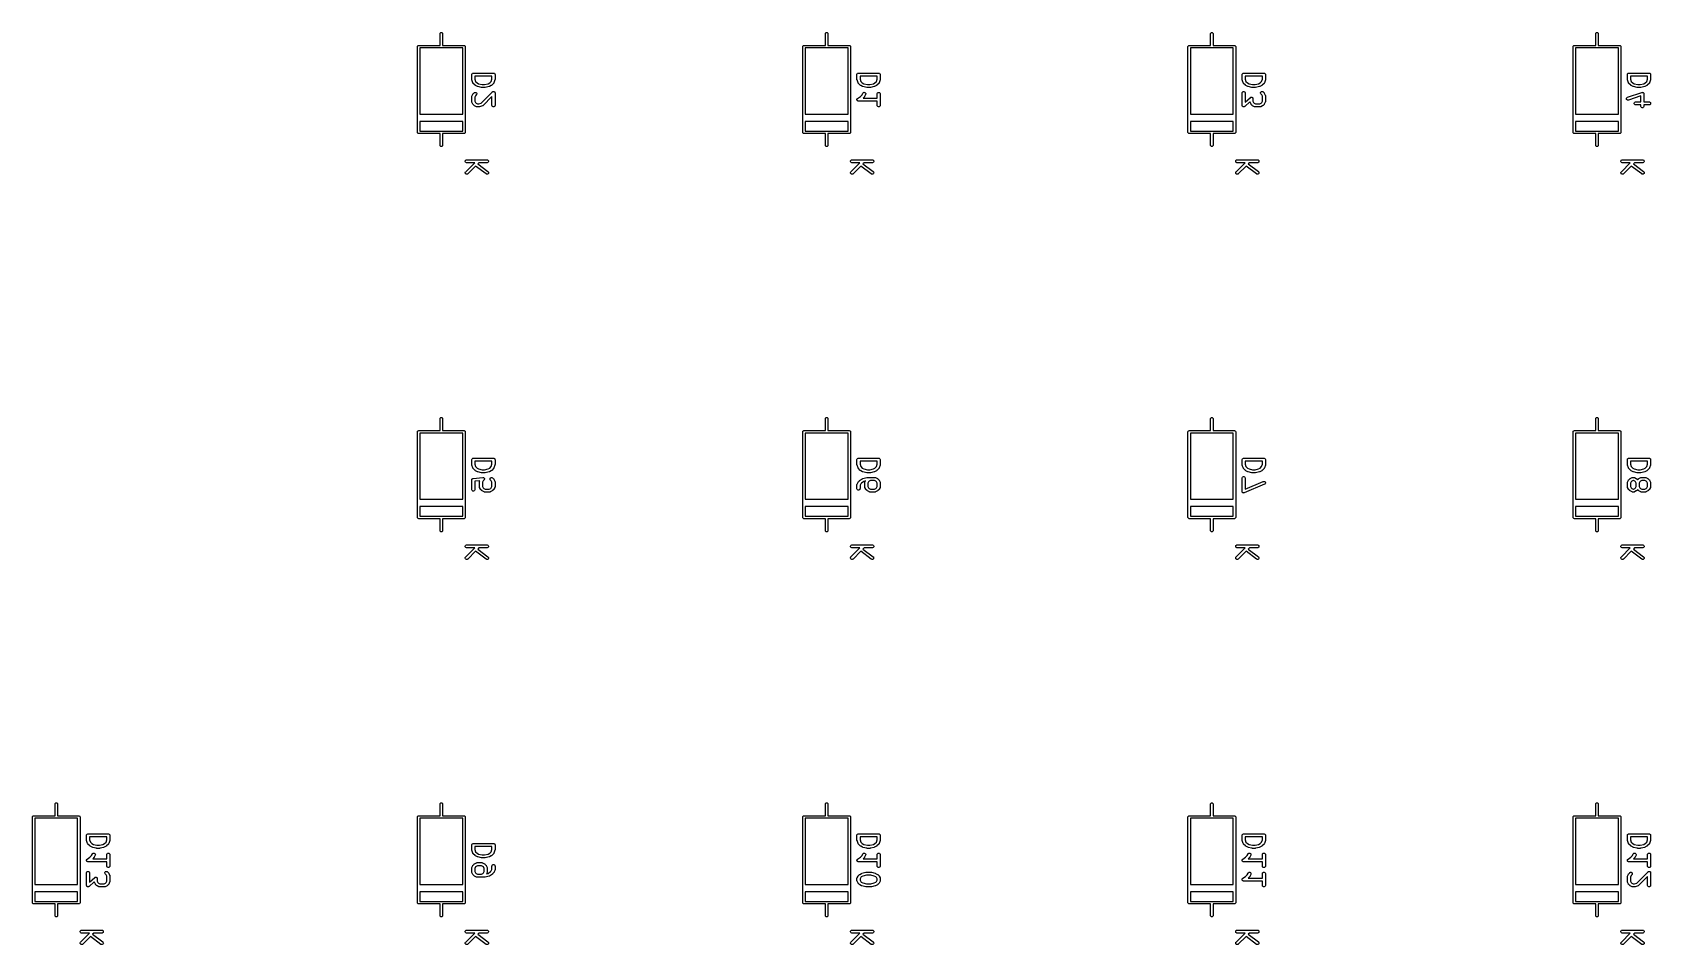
# Model space of a CAD drawing. Extents: x 94.1 to 174.1, y -97.1 to -51.9.
import ezdxf

# ---------------------------------------------------------------- set-up
doc = ezdxf.new("R2010")
doc.units = 0
doc.layers.add('BLACK', color=7, linetype='CONTINUOUS')

msp = doc.modelspace()

# ---------------------------------------------------------------- linework, layer by layer
at = {"layer": 'BLACK', "linetype": 'CONTINUOUS'}
for p, q in [((114.24, -51.99875), (114.244567, -51.975789)), ((114.24, -52.58875), (114.24, -51.99875)), ((114.244567, -51.975789), (114.277039, -51.943317)), ((114.277039, -51.943317), (114.322961, -51.943317)), ((114.322961, -51.943317), (114.355433, -51.975789)), ((114.355433, -51.975789), (114.36, -51.99875)), ((114.36, -51.99875), (114.36, -52.58875)), ((133.29, -51.99875), (133.294567, -51.975789)), ((133.29, -52.58875), (133.29, -51.99875)), ((133.294567, -51.975789), (133.327039, -51.943317)), ((133.327039, -51.943317), (133.372961, -51.943317)), ((133.372961, -51.943317), (133.405433, -51.975789)), ((133.405433, -51.975789), (133.41, -51.99875)), ((133.41, -51.99875), (133.41, -52.58875)), ((152.34, -51.99875), (152.344567, -51.975789)), ((152.34, -52.58875), (152.34, -51.99875)), ((152.344567, -51.975789), (152.377039, -51.943317)), ((152.377039, -51.943317), (152.422961, -51.943317)), ((152.422961, -51.943317), (152.455433, -51.975789)), ((152.455433, -51.975789), (152.46, -51.99875)), ((152.46, -51.99875), (152.46, -52.58875)), ((171.39, -51.99875), (171.394567, -51.975789)), ((171.39, -52.58875), (171.39, -51.99875)), ((171.394567, -51.975789), (171.427039, -51.943317)), ((171.427039, -51.943317), (171.472961, -51.943317)), ((171.472961, -51.943317), (171.505433, -51.975789)), ((171.505433, -51.975789), (171.51, -51.99875)), ((171.51, -51.99875), (171.51, -52.58875)), ((113.12, -52.64875), (113.124567, -52.625789)), ((113.12, -56.88875), (113.12, -52.64875)), ((113.124567, -52.625789), (113.157039, -52.593317)), ((113.157039, -52.593317), (113.18, -52.58875)), ((113.18, -52.58875), (114.24, -52.58875)), ((113.24, -52.70875), (113.24, -55.98875)), ((115.36, -52.70875), (113.24, -52.70875)), ((114.36, -52.58875), (115.42, -52.58875)), ((115.36, -55.98875), (115.36, -52.70875)), ((115.42, -52.58875), (115.442961, -52.593317)), ((115.442961, -52.593317), (115.475433, -52.625789)), ((115.475433, -52.625789), (115.48, -52.64875)), ((115.48, -52.64875), (115.48, -56.88875)), ((132.17, -52.64875), (132.174567, -52.625789)), ((132.17, -56.88875), (132.17, -52.64875)), ((132.174567, -52.625789), (132.207039, -52.593317)), ((132.207039, -52.593317), (132.23, -52.58875)), ((132.23, -52.58875), (133.29, -52.58875)), ((132.29, -52.70875), (132.29, -55.98875)), ((134.41, -52.70875), (132.29, -52.70875)), ((133.41, -52.58875), (134.47, -52.58875)), ((134.41, -55.98875), (134.41, -52.70875)), ((134.47, -52.58875), (134.492961, -52.593317)), ((134.492961, -52.593317), (134.525433, -52.625789)), ((134.525433, -52.625789), (134.53, -52.64875)), ((134.53, -52.64875), (134.53, -56.88875)), ((151.22, -52.64875), (151.224567, -52.625789)), ((151.22, -56.88875), (151.22, -52.64875)), ((151.224567, -52.625789), (151.257039, -52.593317)), ((151.257039, -52.593317), (151.28, -52.58875)), ((151.28, -52.58875), (152.34, -52.58875)), ((151.34, -52.70875), (151.34, -55.98875)), ((153.46, -52.70875), (151.34, -52.70875)), ((152.46, -52.58875), (153.52, -52.58875)), ((153.46, -55.98875), (153.46, -52.70875)), ((153.52, -52.58875), (153.542961, -52.593317)), ((153.542961, -52.593317), (153.575433, -52.625789)), ((153.575433, -52.625789), (153.58, -52.64875)), ((153.58, -52.64875), (153.58, -56.88875)), ((170.27, -52.64875), (170.274567, -52.625789)), ((170.27, -56.88875), (170.27, -52.64875)), ((170.274567, -52.625789), (170.307039, -52.593317)), ((170.307039, -52.593317), (170.33, -52.58875)), ((170.33, -52.58875), (171.39, -52.58875)), ((170.39, -52.70875), (170.39, -55.98875)), ((172.51, -52.70875), (170.39, -52.70875)), ((171.51, -52.58875), (172.57, -52.58875)), ((172.51, -55.98875), (172.51, -52.70875)), ((172.57, -52.58875), (172.592961, -52.593317)), ((172.592961, -52.593317), (172.625433, -52.625789)), ((172.625433, -52.625789), (172.63, -52.64875)), ((172.63, -52.64875), (172.63, -56.88875)), ((115.799819, -54.030655), (115.80126, -54.016023)), ((115.799819, -54.26875), (115.799819, -54.030655)), ((115.800548, -54.276155), (115.799819, -54.26875)), ((115.800408, -54.27813), (115.800548, -54.276155)), ((115.800998, -54.280727), (115.800408, -54.27813)), ((115.80126, -54.283382), (115.800998, -54.280727)), ((115.80126, -54.016023), (115.812459, -53.988987)), ((115.802018, -54.285213), (115.80126, -54.283382)), ((115.803668, -54.292467), (115.802018, -54.285213)), ((115.851287, -54.435324), (115.803668, -54.292467)), ((115.812459, -53.988987), (115.833151, -53.968295)), ((115.833151, -53.968295), (115.860187, -53.957096)), ((115.860187, -53.957096), (115.874819, -53.955655)), ((115.874819, -53.955655), (116.874819, -53.955655)), ((116.799819, -54.105655), (115.949819, -54.105655)), ((115.949819, -54.105655), (115.949819, -54.256579)), ((115.949819, -54.256579), (115.98799, -54.371093)), ((115.98799, -54.371093), (116.062103, -54.445206)), ((116.687534, -54.445205), (116.761648, -54.371092)), ((116.761648, -54.371092), (116.799819, -54.25658)), ((116.799819, -54.25658), (116.799819, -54.105655)), ((116.874819, -53.955655), (116.889451, -53.957096)), ((116.889451, -53.957096), (116.916487, -53.968295)), ((116.94597, -54.292468), (116.898351, -54.435324)), ((116.916487, -53.968295), (116.937179, -53.988987)), ((116.937179, -53.988987), (116.948378, -54.016023)), ((116.947619, -54.285212), (116.94597, -54.292468)), ((116.948378, -54.283382), (116.947619, -54.285212)), ((116.948378, -54.016023), (116.949819, -54.030655)), ((116.948639, -54.280728), (116.948378, -54.283382)), ((116.94923, -54.278131), (116.948639, -54.280728)), ((116.949819, -54.26875), (116.949089, -54.276156)), ((116.949089, -54.276156), (116.94923, -54.278131)), ((116.949819, -54.030655), (116.949819, -54.26875)), ((134.849819, -54.030655), (134.85126, -54.016023)), ((134.849819, -54.26875), (134.849819, -54.030655)), ((134.850548, -54.276155), (134.849819, -54.26875)), ((134.850408, -54.27813), (134.850548, -54.276155)), ((134.850998, -54.280727), (134.850408, -54.27813)), ((134.85126, -54.283382), (134.850998, -54.280727)), ((134.85126, -54.016023), (134.862459, -53.988987)), ((134.852018, -54.285213), (134.85126, -54.283382)), ((134.853668, -54.292467), (134.852018, -54.285213)), ((134.901287, -54.435324), (134.853668, -54.292467)), ((134.862459, -53.988987), (134.883151, -53.968295)), ((134.883151, -53.968295), (134.910187, -53.957096)), ((134.910187, -53.957096), (134.924819, -53.955655)), ((134.924819, -53.955655), (135.924819, -53.955655)), ((135.849819, -54.105655), (134.999819, -54.105655)), ((134.999819, -54.105655), (134.999819, -54.256579)), ((134.999819, -54.256579), (135.03799, -54.371093)), ((135.03799, -54.371093), (135.112103, -54.445206)), ((135.737534, -54.445205), (135.811648, -54.371092)), ((135.811648, -54.371092), (135.849819, -54.25658)), ((135.849819, -54.25658), (135.849819, -54.105655)), ((135.924819, -53.955655), (135.939451, -53.957096)), ((135.939451, -53.957096), (135.966487, -53.968295)), ((135.99597, -54.292468), (135.948351, -54.435324)), ((135.966487, -53.968295), (135.987179, -53.988987)), ((135.987179, -53.988987), (135.998378, -54.016023)), ((135.997619, -54.285212), (135.99597, -54.292468)), ((135.998378, -54.283382), (135.997619, -54.285212)), ((135.998378, -54.016023), (135.999819, -54.030655)), ((135.998639, -54.280728), (135.998378, -54.283382)), ((135.99923, -54.278131), (135.998639, -54.280728)), ((135.999819, -54.26875), (135.999089, -54.276156)), ((135.999089, -54.276156), (135.99923, -54.278131)), ((135.999819, -54.030655), (135.999819, -54.26875)), ((153.899819, -54.030655), (153.90126, -54.016023)), ((153.899819, -54.26875), (153.899819, -54.030655)), ((153.900548, -54.276155), (153.899819, -54.26875)), ((153.900408, -54.27813), (153.900548, -54.276155)), ((153.900998, -54.280727), (153.900408, -54.27813)), ((153.90126, -54.283382), (153.900998, -54.280727)), ((153.90126, -54.016023), (153.912459, -53.988987)), ((153.902018, -54.285213), (153.90126, -54.283382)), ((153.903668, -54.292467), (153.902018, -54.285213)), ((153.951287, -54.435324), (153.903668, -54.292467)), ((153.912459, -53.988987), (153.933151, -53.968295)), ((153.933151, -53.968295), (153.960187, -53.957096)), ((153.960187, -53.957096), (153.974819, -53.955655)), ((153.974819, -53.955655), (154.974819, -53.955655)), ((154.899819, -54.105655), (154.049819, -54.105655)), ((154.049819, -54.105655), (154.049819, -54.256579)), ((154.049819, -54.256579), (154.08799, -54.371093)), ((154.08799, -54.371093), (154.162103, -54.445206)), ((154.787534, -54.445205), (154.861648, -54.371092)), ((154.861648, -54.371092), (154.899819, -54.25658)), ((154.899819, -54.25658), (154.899819, -54.105655)), ((154.974819, -53.955655), (154.989451, -53.957096)), ((154.989451, -53.957096), (155.016487, -53.968295)), ((155.04597, -54.292468), (154.998351, -54.435324)), ((155.016487, -53.968295), (155.037179, -53.988987)), ((155.037179, -53.988987), (155.048378, -54.016023)), ((155.047619, -54.285212), (155.04597, -54.292468)), ((155.048378, -54.283382), (155.047619, -54.285212)), ((155.048378, -54.016023), (155.049819, -54.030655)), ((155.048639, -54.280728), (155.048378, -54.283382)), ((155.04923, -54.278131), (155.048639, -54.280728)), ((155.049819, -54.26875), (155.049089, -54.276156)), ((155.049089, -54.276156), (155.04923, -54.278131)), ((155.049819, -54.030655), (155.049819, -54.26875)), ((172.949819, -54.030655), (172.95126, -54.016023)), ((172.949819, -54.26875), (172.949819, -54.030655)), ((172.950548, -54.276155), (172.949819, -54.26875)), ((172.950408, -54.27813), (172.950548, -54.276155)), ((172.950998, -54.280727), (172.950408, -54.27813)), ((172.95126, -54.283382), (172.950998, -54.280727)), ((172.95126, -54.016023), (172.962459, -53.988987)), ((172.952018, -54.285213), (172.95126, -54.283382)), ((172.953668, -54.292467), (172.952018, -54.285213)), ((173.001287, -54.435324), (172.953668, -54.292467)), ((172.962459, -53.988987), (172.983151, -53.968295)), ((172.983151, -53.968295), (173.010187, -53.957096)), ((173.010187, -53.957096), (173.024819, -53.955655)), ((173.024819, -53.955655), (174.024819, -53.955655)), ((173.949819, -54.105655), (173.099819, -54.105655)), ((173.099819, -54.105655), (173.099819, -54.256579)), ((173.099819, -54.256579), (173.13799, -54.371093)), ((173.13799, -54.371093), (173.212103, -54.445206)), ((173.837534, -54.445205), (173.911648, -54.371092)), ((173.911648, -54.371092), (173.949819, -54.25658)), ((173.949819, -54.25658), (173.949819, -54.105655)), ((174.024819, -53.955655), (174.039451, -53.957096)), ((174.039451, -53.957096), (174.066487, -53.968295)), ((174.09597, -54.292468), (174.048351, -54.435324)), ((174.066487, -53.968295), (174.087179, -53.988987)), ((174.087179, -53.988987), (174.098378, -54.016023)), ((174.097619, -54.285212), (174.09597, -54.292468)), ((174.098378, -54.283382), (174.097619, -54.285212)), ((174.098378, -54.016023), (174.099819, -54.030655)), ((174.098639, -54.280728), (174.098378, -54.283382)), ((174.09923, -54.278131), (174.098639, -54.280728)), ((174.099819, -54.26875), (174.099089, -54.276156)), ((174.099089, -54.276156), (174.09923, -54.278131)), ((174.099819, -54.030655), (174.099819, -54.26875)), ((115.799819, -55.125893), (115.80126, -55.111261)), ((115.799819, -55.363988), (115.799819, -55.125893)), ((115.80126, -55.111261), (115.802291, -55.108771)), ((115.802291, -55.108771), (115.802482, -55.106084)), ((115.802482, -55.106084), (115.807737, -55.092352)), ((115.807737, -55.092352), (115.855356, -54.997114)), ((115.857281, -54.448749), (115.851287, -54.435324)), ((115.855356, -54.997114), (115.85932, -54.990814)), ((115.859046, -54.450784), (115.857281, -54.448749)), ((115.860078, -54.453275), (115.859046, -54.450784)), ((115.85932, -54.990814), (115.860078, -54.988987)), ((115.869405, -54.46464), (115.860078, -54.453275)), ((115.860078, -54.988987), (115.861766, -54.98693)), ((115.861766, -54.98693), (115.863188, -54.984671)), ((115.863188, -54.984671), (115.864686, -54.983371)), ((115.864686, -54.983371), (115.869405, -54.977622)), ((115.964643, -54.559878), (115.869405, -54.46464)), ((115.869405, -54.977622), (115.917024, -54.930003)), ((115.917024, -54.930003), (115.928389, -54.920676)), ((115.928389, -54.920676), (115.955425, -54.909477)), ((115.984077, -55.075082), (115.949819, -55.143598)), ((115.949819, -55.143598), (115.949819, -55.346283)), ((115.955425, -54.909477), (115.984688, -54.909477)), ((115.970393, -54.564598), (115.964643, -54.559878)), ((115.971692, -54.566095), (115.970393, -54.564598)), ((115.973946, -54.567514), (115.971692, -54.566095)), ((115.976008, -54.569206), (115.973946, -54.567514)), ((115.97784, -54.569964), (115.976008, -54.569206)), ((115.984135, -54.573927), (115.97784, -54.569964)), ((116.02309, -55.036069), (115.984077, -55.075082)), ((116.079373, -54.621546), (115.984135, -54.573927)), ((115.984688, -54.909477), (116.011724, -54.920676)), ((116.011724, -54.920676), (116.032417, -54.941369)), ((116.032417, -55.024704), (116.02309, -55.036069)), ((116.032417, -54.941369), (116.043616, -54.968405)), ((116.043616, -54.997668), (116.032417, -55.024704)), ((116.043616, -54.968405), (116.043616, -54.997668)), ((116.062103, -54.445206), (116.13909, -54.483699)), ((116.080442, -54.621955), (116.079373, -54.621546)), ((116.080878, -54.622278), (116.080442, -54.621955)), ((116.087014, -54.62447), (116.080878, -54.622278)), ((116.093104, -54.626801), (116.087014, -54.62447)), ((116.093644, -54.626839), (116.093104, -54.626801)), ((116.094724, -54.627225), (116.093644, -54.626839)), ((116.2852, -54.674844), (116.094724, -54.627225)), ((116.13909, -54.483699), (116.312624, -54.527083)), ((116.262876, -55.441292), (116.821786, -54.882384)), ((116.287736, -54.675219), (116.2852, -54.674844)), ((116.288758, -54.675642), (116.287736, -54.675219)), ((116.29427, -54.676184), (116.288758, -54.675642)), ((116.299744, -54.676994), (116.29427, -54.676184)), ((116.300836, -54.676831), (116.299744, -54.676994)), ((116.30339, -54.677083), (116.300836, -54.676831)), ((116.446247, -54.677083), (116.30339, -54.677083)), ((116.312624, -54.527083), (116.437013, -54.527083)), ((116.799819, -55.116482), (116.356423, -55.559878)), ((116.437013, -54.527083), (116.610547, -54.483699)), ((116.4488, -54.676831), (116.446247, -54.677083)), ((116.449893, -54.676994), (116.4488, -54.676831)), ((116.455366, -54.676184), (116.449893, -54.676994)), ((116.460879, -54.675642), (116.455366, -54.676184)), ((116.4619, -54.675219), (116.460879, -54.675642)), ((116.464437, -54.674844), (116.4619, -54.675219)), ((116.654913, -54.627225), (116.464437, -54.674844)), ((116.610547, -54.483699), (116.687534, -54.445205)), ((116.655992, -54.626839), (116.654913, -54.627225)), ((116.656532, -54.626801), (116.655992, -54.626839)), ((116.662613, -54.624473), (116.656532, -54.626801)), ((116.668759, -54.622278), (116.662613, -54.624473)), ((116.669194, -54.621955), (116.668759, -54.622278)), ((116.670264, -54.621546), (116.669194, -54.621955)), ((116.765502, -54.573927), (116.670264, -54.621546)), ((116.771798, -54.569963), (116.765502, -54.573927)), ((116.773628, -54.569206), (116.771798, -54.569963)), ((116.775686, -54.567516), (116.773628, -54.569206)), ((116.777945, -54.566095), (116.775686, -54.567516)), ((116.779244, -54.564596), (116.777945, -54.566095)), ((116.784994, -54.559878), (116.779244, -54.564596)), ((116.880233, -54.46464), (116.784994, -54.559878)), ((116.799819, -55.554464), (116.799819, -55.116482)), ((116.821786, -54.882384), (116.833151, -54.873056)), ((116.833151, -54.873056), (116.852268, -54.865137)), ((116.852268, -54.865137), (116.860187, -54.861858)), ((116.860187, -54.861858), (116.889451, -54.861858)), ((116.889561, -54.453275), (116.880233, -54.46464)), ((116.889451, -54.861858), (116.916487, -54.873057)), ((116.890592, -54.450784), (116.889561, -54.453275)), ((116.892357, -54.44875), (116.890592, -54.450784)), ((116.898351, -54.435324), (116.892357, -54.44875)), ((116.916487, -54.873057), (116.93718, -54.893749)), ((116.93718, -54.893749), (116.943694, -54.909477)), ((116.943694, -54.909477), (116.948378, -54.920785)), ((116.948378, -54.920785), (116.949819, -54.935417)), ((116.949819, -54.935417), (116.949819, -55.554464)), ((134.867709, -55.221831), (134.871841, -55.215662)), ((134.871841, -55.215662), (134.883099, -55.206441)), ((134.883099, -55.206441), (134.883151, -55.20639)), ((134.883151, -55.20639), (134.883173, -55.20638)), ((134.883173, -55.20638), (134.883216, -55.206346)), ((134.883216, -55.206346), (135.019894, -55.115227)), ((134.907281, -54.448749), (134.901287, -54.435324)), ((134.909046, -54.450784), (134.907281, -54.448749)), ((134.910078, -54.453275), (134.909046, -54.450784)), ((134.919405, -54.46464), (134.910078, -54.453275)), ((135.014643, -54.559878), (134.919405, -54.46464)), ((135.020393, -54.564598), (135.014643, -54.559878)), ((135.019894, -55.115227), (135.101275, -55.033847)), ((135.021692, -54.566095), (135.020393, -54.564598)), ((135.023946, -54.567514), (135.021692, -54.566095)), ((135.026008, -54.569206), (135.023946, -54.567514)), ((135.02784, -54.569964), (135.026008, -54.569206)), ((135.034135, -54.573927), (135.02784, -54.569964)), ((135.129373, -54.621546), (135.034135, -54.573927)), ((135.101275, -55.033847), (135.143451, -54.949495)), ((135.112103, -54.445206), (135.18909, -54.483699)), ((135.130442, -54.621955), (135.129373, -54.621546)), ((135.130878, -54.622278), (135.130442, -54.621955)), ((135.137014, -54.62447), (135.130878, -54.622278)), ((135.143104, -54.626801), (135.137014, -54.62447)), ((135.143644, -54.626839), (135.143104, -54.626801)), ((135.143451, -54.949495), (135.151283, -54.937052)), ((135.144724, -54.627225), (135.143644, -54.626839)), ((135.3352, -54.674844), (135.144724, -54.627225)), ((135.151283, -54.937052), (135.173391, -54.917879)), ((135.215947, -55.131307), (135.153504, -55.19375)), ((135.153504, -55.19375), (135.849819, -55.19375)), ((135.173391, -54.917879), (135.201152, -54.908625)), ((135.18909, -54.483699), (135.362624, -54.527083)), ((135.201152, -54.908625), (135.230342, -54.910699)), ((135.220667, -55.125556), (135.215947, -55.131307)), ((135.222164, -55.124258), (135.220667, -55.125556)), ((135.223583, -55.122003), (135.222164, -55.124258)), ((135.225275, -55.119942), (135.223583, -55.122003)), ((135.226033, -55.118109), (135.225275, -55.119942)), ((135.229996, -55.111815), (135.226033, -55.118109)), ((135.277615, -55.016577), (135.229996, -55.111815)), ((135.230342, -54.910699), (135.256517, -54.923787)), ((135.256517, -54.923787), (135.27569, -54.945894)), ((135.27569, -54.945894), (135.284944, -54.973656)), ((135.28287, -55.002846), (135.277615, -55.016577)), ((135.284944, -54.973656), (135.28287, -55.002846)), ((135.337736, -54.675219), (135.3352, -54.674844)), ((135.338758, -54.675642), (135.337736, -54.675219)), ((135.34427, -54.676184), (135.338758, -54.675642)), ((135.349744, -54.676994), (135.34427, -54.676184)), ((135.350836, -54.676831), (135.349744, -54.676994)), ((135.35339, -54.677083), (135.350836, -54.676831)), ((135.496247, -54.677083), (135.35339, -54.677083)), ((135.362624, -54.527083), (135.487013, -54.527083)), ((135.487013, -54.527083), (135.660547, -54.483699)), ((135.4988, -54.676831), (135.496247, -54.677083)), ((135.499893, -54.676994), (135.4988, -54.676831)), ((135.505366, -54.676184), (135.499893, -54.676994)), ((135.510879, -54.675642), (135.505366, -54.676184)), ((135.5119, -54.675219), (135.510879, -54.675642)), ((135.514437, -54.674844), (135.5119, -54.675219)), ((135.704913, -54.627225), (135.514437, -54.674844)), ((135.660547, -54.483699), (135.737534, -54.445205)), ((135.705992, -54.626839), (135.704913, -54.627225)), ((135.706532, -54.626801), (135.705992, -54.626839)), ((135.712613, -54.624473), (135.706532, -54.626801)), ((135.718759, -54.622278), (135.712613, -54.624473)), ((135.719194, -54.621955), (135.718759, -54.622278)), ((135.720264, -54.621546), (135.719194, -54.621955)), ((135.815502, -54.573927), (135.720264, -54.621546)), ((135.821798, -54.569963), (135.815502, -54.573927)), ((135.823628, -54.569206), (135.821798, -54.569963)), ((135.825686, -54.567516), (135.823628, -54.569206)), ((135.827945, -54.566095), (135.825686, -54.567516)), ((135.829244, -54.564596), (135.827945, -54.566095)), ((135.834994, -54.559878), (135.829244, -54.564596)), ((135.930233, -54.46464), (135.834994, -54.559878)), ((135.849819, -54.983036), (135.85126, -54.968404)), ((135.849819, -55.19375), (135.849819, -54.983036)), ((135.85126, -54.968404), (135.862459, -54.941368)), ((135.862459, -54.941368), (135.883151, -54.920676)), ((135.883151, -54.920676), (135.910187, -54.909477)), ((135.910187, -54.909477), (135.939451, -54.909477)), ((135.939561, -54.453275), (135.930233, -54.46464)), ((135.939451, -54.909477), (135.966487, -54.920676)), ((135.940592, -54.450784), (135.939561, -54.453275)), ((135.942357, -54.44875), (135.940592, -54.450784)), ((135.948351, -54.435324), (135.942357, -54.44875)), ((135.966487, -54.920676), (135.987179, -54.941368)), ((135.987179, -54.941368), (135.998378, -54.968404)), ((135.998378, -54.968404), (135.999819, -54.983036)), ((135.999819, -54.983036), (135.999819, -55.554464)), ((153.899819, -54.935417), (153.90126, -54.920785)), ((153.899819, -55.554464), (153.899819, -54.935417)), ((153.90126, -54.920785), (153.912459, -54.893749)), ((153.912459, -54.893749), (153.933151, -54.873057)), ((153.933151, -54.873057), (153.960187, -54.861858)), ((153.957281, -54.448749), (153.951287, -54.435324)), ((153.959046, -54.450784), (153.957281, -54.448749)), ((153.960078, -54.453275), (153.959046, -54.450784)), ((153.969405, -54.46464), (153.960078, -54.453275)), ((153.960187, -54.861858), (153.989451, -54.861858)), ((154.064643, -54.559878), (153.969405, -54.46464)), ((153.989451, -54.861858), (154.016487, -54.873057)), ((154.016487, -54.873057), (154.037179, -54.893749)), ((154.037179, -54.893749), (154.048378, -54.920785)), ((154.048378, -54.920785), (154.049819, -54.935417)), ((154.049819, -54.935417), (154.049819, -55.389181)), ((154.049819, -55.389181), (154.306383, -55.164688)), ((154.070393, -54.564598), (154.064643, -54.559878)), ((154.071692, -54.566095), (154.070393, -54.564598)), ((154.073946, -54.567514), (154.071692, -54.566095)), ((154.076008, -54.569206), (154.073946, -54.567514)), ((154.07784, -54.569964), (154.076008, -54.569206)), ((154.084135, -54.573927), (154.07784, -54.569964)), ((154.179373, -54.621546), (154.084135, -54.573927)), ((154.162103, -54.445206), (154.23909, -54.483699)), ((154.180442, -54.621955), (154.179373, -54.621546)), ((154.180878, -54.622278), (154.180442, -54.621955)), ((154.187014, -54.62447), (154.180878, -54.622278)), ((154.193104, -54.626801), (154.187014, -54.62447)), ((154.193644, -54.626839), (154.193104, -54.626801)), ((154.194724, -54.627225), (154.193644, -54.626839)), ((154.3852, -54.674844), (154.194724, -54.627225)), ((154.23909, -54.483699), (154.412624, -54.527083)), ((154.306383, -55.164688), (154.312707, -55.160166)), ((154.312707, -55.160166), (154.314103, -55.158771)), ((154.314103, -55.158771), (154.315426, -55.158222)), ((154.315426, -55.158222), (154.318344, -55.156137)), ((154.318344, -55.156137), (154.329881, -55.152235)), ((154.329881, -55.152235), (154.341139, -55.147572)), ((154.341139, -55.147572), (154.34367, -55.147572)), ((154.34367, -55.147572), (154.346065, -55.146762)), ((154.346065, -55.146762), (154.358218, -55.147572)), ((154.358218, -55.147572), (154.370403, -55.147572)), ((154.370403, -55.147572), (154.372739, -55.148539)), ((154.372739, -55.148539), (154.375263, -55.148708)), ((154.375263, -55.148708), (154.386188, -55.15411)), ((154.387736, -54.675219), (154.3852, -54.674844)), ((154.386188, -55.15411), (154.397439, -55.158771)), ((154.388758, -54.675642), (154.387736, -54.675219)), ((154.39427, -54.676184), (154.388758, -54.675642)), ((154.399744, -54.676994), (154.39427, -54.676184)), ((154.397439, -55.158771), (154.399225, -55.160557)), ((154.399225, -55.160557), (154.401495, -55.16168)), ((154.400836, -54.676831), (154.399744, -54.676994)), ((154.40339, -54.677083), (154.400836, -54.676831)), ((154.401495, -55.16168), (154.40952, -55.170852)), ((154.546247, -54.677083), (154.40339, -54.677083)), ((154.40952, -55.170852), (154.418131, -55.179463)), ((154.412624, -54.527083), (154.537013, -54.527083)), ((154.418131, -55.179463), (154.419099, -55.181799)), ((154.419099, -55.181799), (154.420765, -55.183704)), ((154.420765, -55.183704), (154.424666, -55.195241)), ((154.424666, -55.195241), (154.42933, -55.206499)), ((154.42933, -55.206499), (154.429681, -55.210069)), ((154.429681, -55.210069), (154.43014, -55.211425)), ((154.43014, -55.211425), (154.430008, -55.213392)), ((154.430008, -55.213392), (154.430771, -55.221131)), ((154.537013, -54.527083), (154.710547, -54.483699)), ((154.5488, -54.676831), (154.546247, -54.677083)), ((154.549893, -54.676994), (154.5488, -54.676831)), ((154.555366, -54.676184), (154.549893, -54.676994)), ((154.560879, -54.675642), (154.555366, -54.676184)), ((154.5619, -54.675219), (154.560879, -54.675642)), ((154.564437, -54.674844), (154.5619, -54.675219)), ((154.754913, -54.627225), (154.564437, -54.674844)), ((154.710547, -54.483699), (154.787534, -54.445205)), ((154.755992, -54.626839), (154.754913, -54.627225)), ((154.756532, -54.626801), (154.755992, -54.626839)), ((154.762613, -54.624473), (154.756532, -54.626801)), ((154.768759, -54.622278), (154.762613, -54.624473)), ((154.769194, -54.621955), (154.768759, -54.622278)), ((154.770264, -54.621546), (154.769194, -54.621955)), ((154.865502, -54.573927), (154.770264, -54.621546)), ((154.806021, -54.920786), (154.817219, -54.89375)), ((154.806021, -54.950049), (154.806021, -54.920786)), ((154.81722, -54.977085), (154.806021, -54.950049)), ((154.817219, -54.89375), (154.837912, -54.873057)), ((154.826548, -54.988451), (154.81722, -54.977085)), ((154.865561, -55.027463), (154.826548, -54.988451)), ((154.837912, -54.873057), (154.864948, -54.861858)), ((154.864948, -54.861858), (154.894211, -54.861858)), ((154.871798, -54.569963), (154.865502, -54.573927)), ((154.899819, -55.095979), (154.865561, -55.027463)), ((154.873628, -54.569206), (154.871798, -54.569963)), ((154.875686, -54.567516), (154.873628, -54.569206)), ((154.877945, -54.566095), (154.875686, -54.567516)), ((154.879244, -54.564596), (154.877945, -54.566095)), ((154.884994, -54.559878), (154.879244, -54.564596)), ((154.980233, -54.46464), (154.884994, -54.559878)), ((154.894211, -54.861858), (154.921247, -54.873056)), ((154.899819, -55.346283), (154.899819, -55.095979)), ((154.921247, -54.873056), (154.932612, -54.882383)), ((154.932612, -54.882383), (154.980232, -54.930002)), ((154.980232, -54.930002), (154.98495, -54.935751)), ((154.989561, -54.453275), (154.980233, -54.46464)), ((154.98495, -54.935751), (154.98645, -54.937052)), ((154.98645, -54.937052), (154.987872, -54.939311)), ((154.987872, -54.939311), (154.98956, -54.941368)), ((154.98956, -54.941368), (154.990317, -54.943195)), ((154.990592, -54.450784), (154.989561, -54.453275)), ((154.990317, -54.943195), (154.994282, -54.949495)), ((154.992357, -54.44875), (154.990592, -54.450784)), ((154.998351, -54.435324), (154.992357, -54.44875)), ((154.994282, -54.949495), (155.041901, -55.044733)), ((155.041901, -55.044733), (155.047156, -55.058464)), ((155.047156, -55.058464), (155.047347, -55.061153)), ((155.047347, -55.061153), (155.048378, -55.063642)), ((155.048378, -55.063642), (155.049819, -55.078274)), ((155.049819, -55.078274), (155.049819, -55.363988)), ((172.902789, -55.230511), (172.904864, -55.201321)), ((172.904864, -55.201321), (172.91795, -55.175148)), ((172.91795, -55.175148), (172.940057, -55.155974)), ((172.940057, -55.155974), (172.953483, -55.14998)), ((172.953483, -55.14998), (173.667767, -54.911885)), ((173.616485, -55.087092), (173.000917, -55.292282)), ((173.007281, -54.448749), (173.001287, -54.435324)), ((173.009046, -54.450784), (173.007281, -54.448749)), ((173.010078, -54.453275), (173.009046, -54.450784)), ((173.019405, -54.46464), (173.010078, -54.453275)), ((173.114643, -54.559878), (173.019405, -54.46464)), ((173.120393, -54.564598), (173.114643, -54.559878)), ((173.121692, -54.566095), (173.120393, -54.564598)), ((173.123946, -54.567514), (173.121692, -54.566095)), ((173.126008, -54.569206), (173.123946, -54.567514)), ((173.12784, -54.569964), (173.126008, -54.569206)), ((173.134135, -54.573927), (173.12784, -54.569964)), ((173.229373, -54.621546), (173.134135, -54.573927)), ((173.212103, -54.445206), (173.28909, -54.483699)), ((173.230442, -54.621955), (173.229373, -54.621546)), ((173.230878, -54.622278), (173.230442, -54.621955)), ((173.237014, -54.62447), (173.230878, -54.622278)), ((173.243104, -54.626801), (173.237014, -54.62447)), ((173.243644, -54.626839), (173.243104, -54.626801)), ((173.244724, -54.627225), (173.243644, -54.626839)), ((173.4352, -54.674844), (173.244724, -54.627225)), ((173.28909, -54.483699), (173.462624, -54.527083)), ((173.437736, -54.675219), (173.4352, -54.674844)), ((173.438758, -54.675642), (173.437736, -54.675219)), ((173.44427, -54.676184), (173.438758, -54.675642)), ((173.449744, -54.676994), (173.44427, -54.676184)), ((173.450836, -54.676831), (173.449744, -54.676994)), ((173.45339, -54.677083), (173.450836, -54.676831)), ((173.596247, -54.677083), (173.45339, -54.677083)), ((173.462624, -54.527083), (173.587013, -54.527083)), ((173.587013, -54.527083), (173.760547, -54.483699)), ((173.5988, -54.676831), (173.596247, -54.677083)), ((173.599893, -54.676994), (173.5988, -54.676831)), ((173.605366, -54.676184), (173.599893, -54.676994)), ((173.610879, -54.675642), (173.605366, -54.676184)), ((173.6119, -54.675219), (173.610879, -54.675642)), ((173.614437, -54.674844), (173.6119, -54.675219)), ((173.804913, -54.627225), (173.614437, -54.674844)), ((173.616485, -55.384226), (173.616485, -55.087092)), ((173.667767, -54.911885), (173.675022, -54.910235)), ((173.675022, -54.910235), (173.676853, -54.909477)), ((173.676853, -54.909477), (173.678357, -54.909477)), ((173.678357, -54.909477), (173.682104, -54.908625)), ((173.682104, -54.908625), (173.694089, -54.909477)), ((173.694089, -54.909477), (173.706117, -54.909477)), ((173.706117, -54.909477), (173.708608, -54.910509)), ((173.708608, -54.910509), (173.711294, -54.9107)), ((173.711294, -54.9107), (173.722041, -54.916073)), ((173.722041, -54.916073), (173.733153, -54.920676)), ((173.733153, -54.920676), (173.735058, -54.922581)), ((173.735058, -54.922581), (173.737468, -54.923786)), ((173.737468, -54.923786), (173.745342, -54.932865)), ((173.745342, -54.932865), (173.753845, -54.941368)), ((173.753845, -54.941368), (173.754876, -54.943858)), ((173.754876, -54.943858), (173.756642, -54.945894)), ((173.756642, -54.945894), (173.760442, -54.957294)), ((173.760442, -54.957294), (173.765044, -54.968404)), ((173.760547, -54.483699), (173.837534, -54.445205)), ((173.765044, -54.968404), (173.76542, -54.97223)), ((173.76542, -54.97223), (173.765896, -54.973656)), ((173.765896, -54.973656), (173.765755, -54.97563)), ((173.765755, -54.97563), (173.766485, -54.983036)), ((173.766485, -54.983036), (173.766485, -55.384226)), ((173.805992, -54.626839), (173.804913, -54.627225)), ((173.806532, -54.626801), (173.805992, -54.626839)), ((173.812613, -54.624473), (173.806532, -54.626801)), ((173.818759, -54.622278), (173.812613, -54.624473)), ((173.819194, -54.621955), (173.818759, -54.622278)), ((173.820264, -54.621546), (173.819194, -54.621955)), ((173.915502, -54.573927), (173.820264, -54.621546)), ((173.921798, -54.569963), (173.915502, -54.573927)), ((173.923628, -54.569206), (173.921798, -54.569963)), ((173.925686, -54.567516), (173.923628, -54.569206)), ((173.927945, -54.566095), (173.925686, -54.567516)), ((173.929244, -54.564596), (173.927945, -54.566095)), ((173.934994, -54.559878), (173.929244, -54.564596)), ((174.030233, -54.46464), (173.934994, -54.559878)), ((174.039561, -54.453275), (174.030233, -54.46464)), ((174.040592, -54.450784), (174.039561, -54.453275)), ((174.042357, -54.44875), (174.040592, -54.450784)), ((174.048351, -54.435324), (174.042357, -54.44875)), ((113.24, -55.98875), (115.36, -55.98875)), ((115.80126, -55.37862), (115.799819, -55.363988)), ((115.802291, -55.381109), (115.80126, -55.37862)), ((115.802482, -55.383797), (115.802291, -55.381109)), ((115.807737, -55.397529), (115.802482, -55.383797)), ((115.855356, -55.492767), (115.807737, -55.397529)), ((115.85932, -55.499066), (115.855356, -55.492767)), ((115.860078, -55.500894), (115.85932, -55.499066)), ((115.861766, -55.50295), (115.860078, -55.500894)), ((115.863188, -55.50521), (115.861766, -55.50295)), ((115.864686, -55.506509), (115.863188, -55.50521)), ((115.869405, -55.512259), (115.864686, -55.506509)), ((115.917024, -55.559878), (115.869405, -55.512259)), ((115.922773, -55.564596), (115.917024, -55.559878)), ((115.924073, -55.566095), (115.922773, -55.564596)), ((115.926332, -55.567516), (115.924073, -55.566095)), ((115.928389, -55.569205), (115.926332, -55.567516)), ((115.930216, -55.569962), (115.928389, -55.569205)), ((115.936516, -55.573927), (115.930216, -55.569962)), ((116.031754, -55.621546), (115.936516, -55.573927)), ((115.949819, -55.346283), (115.984077, -55.414799)), ((115.984077, -55.414799), (116.014484, -55.445206)), ((116.014484, -55.445206), (116.083, -55.479464)), ((116.045485, -55.626801), (116.031754, -55.621546)), ((116.048174, -55.626992), (116.045485, -55.626801)), ((116.050663, -55.628023), (116.048174, -55.626992)), ((116.065295, -55.629464), (116.050663, -55.628023)), ((116.160533, -55.629464), (116.065295, -55.629464)), ((116.083, -55.479464), (116.148363, -55.479464)), ((116.148363, -55.479464), (116.262876, -55.441292)), ((116.167938, -55.628734), (116.160533, -55.629464)), ((116.169913, -55.628875), (116.167938, -55.628734)), ((116.17251, -55.628284), (116.169913, -55.628875)), ((116.175165, -55.628023), (116.17251, -55.628284)), ((116.176996, -55.627264), (116.175165, -55.628023)), ((116.18425, -55.625615), (116.176996, -55.627264)), ((116.327107, -55.577996), (116.18425, -55.625615)), ((116.340532, -55.572002), (116.327107, -55.577996)), ((116.342567, -55.570236), (116.340532, -55.572002)), ((116.345058, -55.569205), (116.342567, -55.570236)), ((116.356423, -55.559878), (116.345058, -55.569205)), ((116.80126, -55.569096), (116.799819, -55.554464)), ((116.812459, -55.596132), (116.80126, -55.569096)), ((116.833151, -55.616824), (116.812459, -55.596132)), ((116.860187, -55.628023), (116.833151, -55.616824)), ((116.889451, -55.628023), (116.860187, -55.628023)), ((116.916487, -55.616824), (116.889451, -55.628023)), ((116.937179, -55.596132), (116.916487, -55.616824)), ((116.948378, -55.569096), (116.937179, -55.596132)), ((116.949819, -55.554464), (116.948378, -55.569096)), ((132.29, -55.98875), (134.41, -55.98875)), ((134.849819, -55.268671), (134.85126, -55.261466)), ((134.85126, -55.275955), (134.849819, -55.268671)), ((134.85126, -55.254118), (134.854101, -55.247257)), ((134.85126, -55.261466), (134.85126, -55.254118)), ((134.85126, -55.283382), (134.85126, -55.275955)), ((134.854072, -55.29017), (134.85126, -55.283382)), ((134.855498, -55.297379), (134.854072, -55.29017)), ((134.854101, -55.247257), (134.855558, -55.239977)), ((134.859617, -55.303557), (134.855498, -55.297379)), ((134.855558, -55.239977), (134.859646, -55.233871)), ((134.862459, -55.310418), (134.859617, -55.303557)), ((134.859646, -55.233871), (134.862459, -55.227082)), ((134.862459, -55.227082), (134.867709, -55.221831)), ((134.867654, -55.315613), (134.862459, -55.310418)), ((134.871731, -55.321728), (134.867654, -55.315613)), ((134.8779, -55.325859), (134.871731, -55.321728)), ((134.883151, -55.33111), (134.8779, -55.325859)), ((134.88994, -55.333922), (134.883151, -55.33111)), ((134.896046, -55.338011), (134.88994, -55.333922)), ((134.903326, -55.339467), (134.896046, -55.338011)), ((134.910187, -55.342309), (134.903326, -55.339467)), ((134.924663, -55.343734), (134.910187, -55.342309)), ((134.92474, -55.34375), (134.924663, -55.343734)), ((134.924766, -55.343744), (134.92474, -55.34375)), ((134.924819, -55.34375), (134.924766, -55.343744)), ((135.849819, -55.34375), (134.924819, -55.34375)), ((135.849819, -55.554464), (135.849819, -55.34375)), ((135.85126, -55.569096), (135.849819, -55.554464)), ((135.862459, -55.596132), (135.85126, -55.569096)), ((135.883151, -55.616824), (135.862459, -55.596132)), ((135.910187, -55.628023), (135.883151, -55.616824)), ((135.939451, -55.628023), (135.910187, -55.628023)), ((135.966487, -55.616824), (135.939451, -55.628023)), ((135.987179, -55.596132), (135.966487, -55.616824)), ((135.998378, -55.569096), (135.987179, -55.596132)), ((135.999819, -55.554464), (135.998378, -55.569096)), ((151.34, -55.98875), (153.46, -55.98875)), ((153.900581, -55.562202), (153.899819, -55.554464)), ((153.90045, -55.56417), (153.900581, -55.562202)), ((153.900908, -55.565525), (153.90045, -55.56417)), ((153.90126, -55.569096), (153.900908, -55.565525)), ((153.905923, -55.580353), (153.90126, -55.569096)), ((153.909825, -55.591891), (153.905923, -55.580353)), ((153.91149, -55.593795), (153.909825, -55.591891)), ((153.912459, -55.596132), (153.91149, -55.593795)), ((153.921069, -55.604742), (153.912459, -55.596132)), ((153.929095, -55.613915), (153.921069, -55.604742)), ((153.931364, -55.615037), (153.929095, -55.613915)), ((153.933151, -55.616824), (153.931364, -55.615037)), ((153.944401, -55.621484), (153.933151, -55.616824)), ((153.955327, -55.626887), (153.944401, -55.621484)), ((153.95785, -55.627055), (153.955327, -55.626887)), ((153.960187, -55.628023), (153.95785, -55.627055)), ((153.972372, -55.628023), (153.960187, -55.628023)), ((153.984525, -55.628833), (153.972372, -55.628023)), ((153.98692, -55.628023), (153.984525, -55.628833)), ((153.989451, -55.628023), (153.98692, -55.628023)), ((154.000708, -55.623359), (153.989451, -55.628023)), ((154.012246, -55.619458), (154.000708, -55.623359)), ((154.015163, -55.617372), (154.012246, -55.619458)), ((154.016487, -55.616824), (154.015163, -55.617372)), ((154.017882, -55.615428), (154.016487, -55.616824)), ((154.024207, -55.610907), (154.017882, -55.615428)), ((154.283516, -55.384011), (154.024207, -55.610907)), ((154.288689, -55.397529), (154.283516, -55.384011)), ((154.336308, -55.492767), (154.288689, -55.397529)), ((154.340272, -55.499066), (154.336308, -55.492767)), ((154.34103, -55.500894), (154.340272, -55.499066)), ((154.342718, -55.50295), (154.34103, -55.500894)), ((154.34414, -55.50521), (154.342718, -55.50295)), ((154.345638, -55.506509), (154.34414, -55.50521)), ((154.350357, -55.512259), (154.345638, -55.506509)), ((154.397976, -55.559878), (154.350357, -55.512259)), ((154.403725, -55.564596), (154.397976, -55.559878)), ((154.405025, -55.566095), (154.403725, -55.564596)), ((154.407284, -55.567516), (154.405025, -55.566095)), ((154.409341, -55.569205), (154.407284, -55.567516)), ((154.411168, -55.569962), (154.409341, -55.569205)), ((154.417468, -55.573927), (154.411168, -55.569962)), ((154.512706, -55.621546), (154.417468, -55.573927)), ((154.430771, -55.221131), (154.430771, -55.346283)), ((154.430771, -55.346283), (154.465029, -55.414799)), ((154.465029, -55.414799), (154.495436, -55.445206)), ((154.495436, -55.445206), (154.563952, -55.479464)), ((154.526437, -55.626801), (154.512706, -55.621546)), ((154.529126, -55.626992), (154.526437, -55.626801)), ((154.531615, -55.628023), (154.529126, -55.626992)), ((154.546247, -55.629464), (154.531615, -55.628023)), ((154.784342, -55.629464), (154.546247, -55.629464)), ((154.563952, -55.479464), (154.766637, -55.479464)), ((154.766637, -55.479464), (154.835153, -55.445205)), ((154.798974, -55.628023), (154.784342, -55.629464)), ((154.801463, -55.626991), (154.798974, -55.628023)), ((154.804151, -55.626801), (154.801463, -55.626991)), ((154.817883, -55.621546), (154.804151, -55.626801)), ((154.913121, -55.573927), (154.817883, -55.621546)), ((154.835153, -55.445205), (154.865561, -55.414798)), ((154.865561, -55.414798), (154.899819, -55.346283)), ((154.919417, -55.569963), (154.913121, -55.573927)), ((154.921247, -55.569206), (154.919417, -55.569963)), ((154.923305, -55.567516), (154.921247, -55.569206)), ((154.925564, -55.566095), (154.923305, -55.567516)), ((154.926863, -55.564596), (154.925564, -55.566095)), ((154.932612, -55.559879), (154.926863, -55.564596)), ((154.980232, -55.51226), (154.932612, -55.559879)), ((154.98495, -55.50651), (154.980232, -55.51226)), ((154.98645, -55.50521), (154.98495, -55.50651)), ((154.987872, -55.50295), (154.98645, -55.50521)), ((154.98956, -55.500894), (154.987872, -55.50295)), ((154.990317, -55.499066), (154.98956, -55.500894)), ((154.994282, -55.492767), (154.990317, -55.499066)), ((155.041901, -55.397529), (154.994282, -55.492767)), ((155.047156, -55.383798), (155.041901, -55.397529)), ((155.047347, -55.381108), (155.047156, -55.383798)), ((155.048378, -55.37862), (155.047347, -55.381108)), ((155.049819, -55.363988), (155.048378, -55.37862)), ((170.39, -55.98875), (172.51, -55.98875)), ((172.912043, -55.258274), (172.902789, -55.230511)), ((172.931217, -55.280381), (172.912043, -55.258274)), ((172.95739, -55.293467), (172.931217, -55.280381)), ((172.98658, -55.295542), (172.95739, -55.293467)), ((173.000917, -55.292282), (172.98658, -55.295542)), ((173.284593, -55.444594), (173.295792, -55.417558)), ((173.284593, -55.473858), (173.284593, -55.444594)), ((173.295792, -55.500894), (173.284593, -55.473858)), ((173.295792, -55.417558), (173.316484, -55.396866)), ((173.316484, -55.521586), (173.295792, -55.500894)), ((173.316484, -55.396866), (173.34352, -55.385667)), ((173.34352, -55.532785), (173.316484, -55.521586)), ((173.34352, -55.385667), (173.358152, -55.384226)), ((173.358152, -55.534226), (173.34352, -55.532785)), ((173.358152, -55.384226), (173.616485, -55.384226)), ((173.616485, -55.534226), (173.358152, -55.534226)), ((173.616485, -55.602083), (173.616485, -55.534226)), ((173.617926, -55.616715), (173.616485, -55.602083)), ((173.629125, -55.643751), (173.617926, -55.616715)), ((173.649817, -55.664443), (173.629125, -55.643751)), ((173.676853, -55.675642), (173.649817, -55.664443)), ((173.706117, -55.675642), (173.676853, -55.675642)), ((173.733153, -55.664443), (173.706117, -55.675642)), ((173.753845, -55.643751), (173.733153, -55.664443)), ((173.765044, -55.616715), (173.753845, -55.643751)), ((173.766485, -55.602083), (173.765044, -55.616715)), ((173.766485, -55.384226), (174.024819, -55.384226)), ((174.024819, -55.534226), (173.766485, -55.534226)), ((173.766485, -55.534226), (173.766485, -55.602083)), ((174.024819, -55.384226), (174.039451, -55.385667)), ((174.039451, -55.532785), (174.024819, -55.534226)), ((174.039451, -55.385667), (174.066487, -55.396866)), ((174.066487, -55.521586), (174.039451, -55.532785)), ((174.066487, -55.396866), (174.087179, -55.417558)), ((174.087179, -55.500894), (174.066487, -55.521586)), ((174.087179, -55.417558), (174.098378, -55.444594)), ((174.098378, -55.473858), (174.087179, -55.500894)), ((174.098378, -55.444594), (174.098378, -55.473858)), ((113.24, -56.34875), (113.24, -56.82875)), ((115.36, -56.34875), (113.24, -56.34875)), ((115.36, -56.82875), (115.36, -56.34875)), ((132.29, -56.34875), (132.29, -56.82875)), ((134.41, -56.34875), (132.29, -56.34875)), ((134.41, -56.82875), (134.41, -56.34875)), ((151.34, -56.34875), (151.34, -56.82875)), ((153.46, -56.34875), (151.34, -56.34875)), ((153.46, -56.82875), (153.46, -56.34875)), ((170.39, -56.34875), (170.39, -56.82875)), ((172.51, -56.34875), (170.39, -56.34875)), ((172.51, -56.82875), (172.51, -56.34875)), ((113.124567, -56.911711), (113.12, -56.88875)), ((113.157039, -56.944183), (113.124567, -56.911711)), ((113.18, -56.94875), (113.157039, -56.944183)), ((114.24, -56.94875), (113.18, -56.94875)), ((113.24, -56.82875), (115.36, -56.82875)), ((114.24, -57.53875), (114.24, -56.94875)), ((114.244567, -57.561711), (114.24, -57.53875)), ((114.277039, -57.594183), (114.244567, -57.561711)), ((114.322961, -57.594183), (114.277039, -57.594183)), ((114.355433, -57.561711), (114.322961, -57.594183)), ((114.36, -57.53875), (114.355433, -57.561711)), ((115.42, -56.94875), (114.36, -56.94875)), ((114.36, -56.94875), (114.36, -57.53875)), ((115.442961, -56.944183), (115.42, -56.94875)), ((115.475433, -56.911711), (115.442961, -56.944183)), ((115.48, -56.88875), (115.475433, -56.911711)), ((132.174567, -56.911711), (132.17, -56.88875)), ((132.207039, -56.944183), (132.174567, -56.911711)), ((132.23, -56.94875), (132.207039, -56.944183)), ((133.29, -56.94875), (132.23, -56.94875)), ((132.29, -56.82875), (134.41, -56.82875)), ((133.29, -57.53875), (133.29, -56.94875)), ((133.294567, -57.561711), (133.29, -57.53875)), ((133.327039, -57.594183), (133.294567, -57.561711)), ((133.372961, -57.594183), (133.327039, -57.594183)), ((133.405433, -57.561711), (133.372961, -57.594183)), ((133.41, -57.53875), (133.405433, -57.561711)), ((134.47, -56.94875), (133.41, -56.94875)), ((133.41, -56.94875), (133.41, -57.53875)), ((134.492961, -56.944183), (134.47, -56.94875)), ((134.525433, -56.911711), (134.492961, -56.944183)), ((134.53, -56.88875), (134.525433, -56.911711)), ((151.224567, -56.911711), (151.22, -56.88875)), ((151.257039, -56.944183), (151.224567, -56.911711)), ((151.28, -56.94875), (151.257039, -56.944183)), ((152.34, -56.94875), (151.28, -56.94875)), ((151.34, -56.82875), (153.46, -56.82875)), ((152.34, -57.53875), (152.34, -56.94875)), ((152.344567, -57.561711), (152.34, -57.53875)), ((152.377039, -57.594183), (152.344567, -57.561711)), ((152.422961, -57.594183), (152.377039, -57.594183)), ((152.455433, -57.561711), (152.422961, -57.594183)), ((152.46, -57.53875), (152.455433, -57.561711)), ((153.52, -56.94875), (152.46, -56.94875)), ((152.46, -56.94875), (152.46, -57.53875)), ((153.542961, -56.944183), (153.52, -56.94875)), ((153.575433, -56.911711), (153.542961, -56.944183)), ((153.58, -56.88875), (153.575433, -56.911711)), ((170.274567, -56.911711), (170.27, -56.88875)), ((170.307039, -56.944183), (170.274567, -56.911711)), ((170.33, -56.94875), (170.307039, -56.944183)), ((171.39, -56.94875), (170.33, -56.94875)), ((170.39, -56.82875), (172.51, -56.82875)), ((171.39, -57.53875), (171.39, -56.94875)), ((171.394567, -57.561711), (171.39, -57.53875)), ((171.427039, -57.594183), (171.394567, -57.561711)), ((171.472961, -57.594183), (171.427039, -57.594183)), ((171.505433, -57.561711), (171.472961, -57.594183)), ((171.51, -57.53875), (171.505433, -57.561711)), ((172.57, -56.94875), (171.51, -56.94875)), ((171.51, -56.94875), (171.51, -57.53875)), ((172.592961, -56.944183), (172.57, -56.94875)), ((172.625433, -56.911711), (172.592961, -56.944183)), ((172.63, -56.88875), (172.625433, -56.911711)), ((115.48126, -58.302213), (115.492459, -58.275177)), ((115.48126, -58.331477), (115.48126, -58.302213)), ((115.492459, -58.358513), (115.48126, -58.331477)), ((115.492459, -58.275177), (115.513151, -58.254485)), ((115.513151, -58.379205), (115.492459, -58.358513)), ((115.501786, -58.83524), (115.945181, -58.391845)), ((115.513151, -58.254485), (115.540187, -58.243286)), ((115.540187, -58.390404), (115.513151, -58.379205)), ((115.540187, -58.243286), (115.554819, -58.241845)), ((115.554819, -58.391845), (115.540187, -58.390404)), ((115.554819, -58.241845), (116.554819, -58.241845)), ((115.945181, -58.391845), (115.554819, -58.391845)), ((116.157313, -58.391845), (116.09757, -58.451587)), ((116.554819, -58.391845), (116.157313, -58.391845)), ((116.554819, -58.241845), (116.569451, -58.243286)), ((116.569451, -58.390404), (116.554819, -58.391845)), ((116.569451, -58.243286), (116.596487, -58.254485)), ((116.596487, -58.379205), (116.569451, -58.390404)), ((116.596487, -58.254485), (116.617179, -58.275177)), ((116.617179, -58.358513), (116.596487, -58.379205)), ((116.617179, -58.275177), (116.628378, -58.302213)), ((116.628378, -58.331477), (116.617179, -58.358513)), ((116.628378, -58.302213), (116.628378, -58.331477)), ((134.53126, -58.302213), (134.542459, -58.275177)), ((134.53126, -58.331477), (134.53126, -58.302213)), ((134.542459, -58.358513), (134.53126, -58.331477)), ((134.542459, -58.275177), (134.563151, -58.254485)), ((134.563151, -58.379205), (134.542459, -58.358513)), ((134.551786, -58.83524), (134.995181, -58.391845)), ((134.563151, -58.254485), (134.590187, -58.243286)), ((134.590187, -58.390404), (134.563151, -58.379205)), ((134.590187, -58.243286), (134.604819, -58.241845)), ((134.604819, -58.391845), (134.590187, -58.390404)), ((134.604819, -58.241845), (135.604819, -58.241845)), ((134.995181, -58.391845), (134.604819, -58.391845)), ((135.207313, -58.391845), (135.14757, -58.451587)), ((135.604819, -58.391845), (135.207313, -58.391845)), ((135.604819, -58.241845), (135.619451, -58.243286)), ((135.619451, -58.390404), (135.604819, -58.391845)), ((135.619451, -58.243286), (135.646487, -58.254485)), ((135.646487, -58.379205), (135.619451, -58.390404)), ((135.646487, -58.254485), (135.667179, -58.275177)), ((135.667179, -58.358513), (135.646487, -58.379205)), ((135.667179, -58.275177), (135.678378, -58.302213)), ((135.678378, -58.331477), (135.667179, -58.358513)), ((135.678378, -58.302213), (135.678378, -58.331477)), ((153.58126, -58.302213), (153.592459, -58.275177)), ((153.58126, -58.331477), (153.58126, -58.302213)), ((153.592459, -58.358513), (153.58126, -58.331477)), ((153.592459, -58.275177), (153.613151, -58.254485)), ((153.613151, -58.379205), (153.592459, -58.358513)), ((153.601786, -58.83524), (154.045181, -58.391845)), ((153.613151, -58.254485), (153.640187, -58.243286)), ((153.640187, -58.390404), (153.613151, -58.379205)), ((153.640187, -58.243286), (153.654819, -58.241845)), ((153.654819, -58.391845), (153.640187, -58.390404)), ((153.654819, -58.241845), (154.654819, -58.241845)), ((154.045181, -58.391845), (153.654819, -58.391845)), ((154.257313, -58.391845), (154.19757, -58.451587)), ((154.654819, -58.391845), (154.257313, -58.391845)), ((154.654819, -58.241845), (154.669451, -58.243286)), ((154.669451, -58.390404), (154.654819, -58.391845)), ((154.669451, -58.243286), (154.696487, -58.254485)), ((154.696487, -58.379205), (154.669451, -58.390404)), ((154.696487, -58.254485), (154.717179, -58.275177)), ((154.717179, -58.358513), (154.696487, -58.379205)), ((154.717179, -58.275177), (154.728378, -58.302213)), ((154.728378, -58.331477), (154.717179, -58.358513)), ((154.728378, -58.302213), (154.728378, -58.331477)), ((172.63126, -58.302213), (172.642459, -58.275177)), ((172.63126, -58.331477), (172.63126, -58.302213)), ((172.642459, -58.358513), (172.63126, -58.331477)), ((172.642459, -58.275177), (172.663151, -58.254485)), ((172.663151, -58.379205), (172.642459, -58.358513)), ((172.651786, -58.83524), (173.095181, -58.391845)), ((172.663151, -58.254485), (172.690187, -58.243286)), ((172.690187, -58.390404), (172.663151, -58.379205)), ((172.690187, -58.243286), (172.704819, -58.241845)), ((172.704819, -58.391845), (172.690187, -58.390404)), ((172.704819, -58.241845), (173.704819, -58.241845)), ((173.095181, -58.391845), (172.704819, -58.391845)), ((173.307313, -58.391845), (173.24757, -58.451587)), ((173.704819, -58.391845), (173.307313, -58.391845)), ((173.704819, -58.241845), (173.719451, -58.243286)), ((173.719451, -58.390404), (173.704819, -58.391845)), ((173.719451, -58.243286), (173.746487, -58.254485)), ((173.746487, -58.379205), (173.719451, -58.390404)), ((173.746487, -58.254485), (173.767179, -58.275177)), ((173.767179, -58.358513), (173.746487, -58.379205)), ((173.767179, -58.275177), (173.778378, -58.302213)), ((173.778378, -58.331477), (173.767179, -58.358513)), ((173.778378, -58.302213), (173.778378, -58.331477)), ((115.48126, -58.873642), (115.492459, -58.846605)), ((115.48126, -58.902904), (115.48126, -58.873642)), ((115.492459, -58.929941), (115.48126, -58.902904)), ((115.492459, -58.846605), (115.501786, -58.83524)), ((115.513151, -58.950633), (115.492459, -58.929941)), ((115.540188, -58.961832), (115.513151, -58.950633)), ((115.56945, -58.961832), (115.540188, -58.961832)), ((115.596487, -58.950633), (115.56945, -58.961832)), ((115.607852, -58.941306), (115.596487, -58.950633)), ((115.990427, -58.55873), (115.607852, -58.941306)), ((116.509819, -58.948273), (115.990427, -58.55873)), ((116.09757, -58.451587), (116.599819, -58.828273)), ((116.522389, -58.9559), (116.509819, -58.948273)), ((116.550738, -58.963162), (116.522389, -58.9559)), ((116.579706, -58.959023), (116.550738, -58.963162)), ((116.604887, -58.944114), (116.579706, -58.959023)), ((116.599819, -58.828273), (116.61066, -58.838205)), ((116.622446, -58.920703), (116.604887, -58.944114)), ((116.61066, -58.838205), (116.62557, -58.863386)), ((116.629708, -58.892355), (116.622446, -58.920703)), ((116.62557, -58.863386), (116.629708, -58.892355)), ((134.53126, -58.873642), (134.542459, -58.846605)), ((134.53126, -58.902904), (134.53126, -58.873642)), ((134.542459, -58.929941), (134.53126, -58.902904)), ((134.542459, -58.846605), (134.551786, -58.83524)), ((134.563151, -58.950633), (134.542459, -58.929941)), ((134.590188, -58.961832), (134.563151, -58.950633)), ((134.61945, -58.961832), (134.590188, -58.961832)), ((134.646487, -58.950633), (134.61945, -58.961832)), ((134.657852, -58.941306), (134.646487, -58.950633)), ((135.040427, -58.55873), (134.657852, -58.941306)), ((135.559819, -58.948273), (135.040427, -58.55873)), ((135.14757, -58.451587), (135.649819, -58.828273)), ((135.572389, -58.9559), (135.559819, -58.948273)), ((135.600738, -58.963162), (135.572389, -58.9559)), ((135.629706, -58.959023), (135.600738, -58.963162)), ((135.654887, -58.944114), (135.629706, -58.959023)), ((135.649819, -58.828273), (135.66066, -58.838205)), ((135.672446, -58.920703), (135.654887, -58.944114)), ((135.66066, -58.838205), (135.67557, -58.863386)), ((135.679708, -58.892355), (135.672446, -58.920703)), ((135.67557, -58.863386), (135.679708, -58.892355)), ((153.58126, -58.873642), (153.592459, -58.846605)), ((153.58126, -58.902904), (153.58126, -58.873642)), ((153.592459, -58.929941), (153.58126, -58.902904)), ((153.592459, -58.846605), (153.601786, -58.83524)), ((153.613151, -58.950633), (153.592459, -58.929941)), ((153.640188, -58.961832), (153.613151, -58.950633)), ((153.66945, -58.961832), (153.640188, -58.961832)), ((153.696487, -58.950633), (153.66945, -58.961832)), ((153.707852, -58.941306), (153.696487, -58.950633)), ((154.090427, -58.55873), (153.707852, -58.941306)), ((154.609819, -58.948273), (154.090427, -58.55873)), ((154.19757, -58.451587), (154.699819, -58.828273)), ((154.622389, -58.9559), (154.609819, -58.948273)), ((154.650738, -58.963162), (154.622389, -58.9559)), ((154.679706, -58.959023), (154.650738, -58.963162)), ((154.704887, -58.944114), (154.679706, -58.959023)), ((154.699819, -58.828273), (154.71066, -58.838205)), ((154.722446, -58.920703), (154.704887, -58.944114)), ((154.71066, -58.838205), (154.72557, -58.863386)), ((154.729708, -58.892355), (154.722446, -58.920703)), ((154.72557, -58.863386), (154.729708, -58.892355)), ((172.63126, -58.873642), (172.642459, -58.846605)), ((172.63126, -58.902904), (172.63126, -58.873642)), ((172.642459, -58.929941), (172.63126, -58.902904)), ((172.642459, -58.846605), (172.651786, -58.83524)), ((172.663151, -58.950633), (172.642459, -58.929941)), ((172.690188, -58.961832), (172.663151, -58.950633)), ((172.71945, -58.961832), (172.690188, -58.961832)), ((172.746487, -58.950633), (172.71945, -58.961832)), ((172.757852, -58.941306), (172.746487, -58.950633)), ((173.140427, -58.55873), (172.757852, -58.941306)), ((173.659819, -58.948273), (173.140427, -58.55873)), ((173.24757, -58.451587), (173.749819, -58.828273)), ((173.672389, -58.9559), (173.659819, -58.948273)), ((173.700738, -58.963162), (173.672389, -58.9559)), ((173.729706, -58.959023), (173.700738, -58.963162)), ((173.754887, -58.944114), (173.729706, -58.959023)), ((173.749819, -58.828273), (173.76066, -58.838205)), ((173.772446, -58.920703), (173.754887, -58.944114)), ((173.76066, -58.838205), (173.77557, -58.863386)), ((173.779708, -58.892355), (173.772446, -58.920703)), ((173.77557, -58.863386), (173.779708, -58.892355)), ((114.24, -71.04875), (114.244567, -71.025789)), ((114.24, -71.63875), (114.24, -71.04875)), ((114.244567, -71.025789), (114.277039, -70.993317)), ((114.277039, -70.993317), (114.322961, -70.993317)), ((114.322961, -70.993317), (114.355433, -71.025789)), ((114.355433, -71.025789), (114.36, -71.04875)), ((114.36, -71.04875), (114.36, -71.63875)), ((133.29, -71.04875), (133.294567, -71.025789)), ((133.29, -71.63875), (133.29, -71.04875)), ((133.294567, -71.025789), (133.327039, -70.993317)), ((133.327039, -70.993317), (133.372961, -70.993317)), ((133.372961, -70.993317), (133.405433, -71.025789)), ((133.405433, -71.025789), (133.41, -71.04875)), ((133.41, -71.04875), (133.41, -71.63875)), ((152.34, -71.04875), (152.344567, -71.025789)), ((152.34, -71.63875), (152.34, -71.04875)), ((152.344567, -71.025789), (152.377039, -70.993317)), ((152.377039, -70.993317), (152.422961, -70.993317)), ((152.422961, -70.993317), (152.455433, -71.025789)), ((152.455433, -71.025789), (152.46, -71.04875)), ((152.46, -71.04875), (152.46, -71.63875)), ((171.39, -71.04875), (171.394567, -71.025789)), ((171.39, -71.63875), (171.39, -71.04875)), ((171.394567, -71.025789), (171.427039, -70.993317)), ((171.427039, -70.993317), (171.472961, -70.993317)), ((171.472961, -70.993317), (171.505433, -71.025789)), ((171.505433, -71.025789), (171.51, -71.04875)), ((171.51, -71.04875), (171.51, -71.63875)), ((113.12, -71.69875), (113.124567, -71.675789)), ((113.12, -75.93875), (113.12, -71.69875)), ((113.124567, -71.675789), (113.157039, -71.643317)), ((113.157039, -71.643317), (113.18, -71.63875)), ((113.18, -71.63875), (114.24, -71.63875)), ((113.24, -71.75875), (113.24, -75.03875)), ((115.36, -71.75875), (113.24, -71.75875)), ((114.36, -71.63875), (115.42, -71.63875)), ((115.36, -75.03875), (115.36, -71.75875)), ((115.42, -71.63875), (115.442961, -71.643317)), ((115.442961, -71.643317), (115.475433, -71.675789)), ((115.475433, -71.675789), (115.48, -71.69875)), ((115.48, -71.69875), (115.48, -75.93875)), ((132.17, -71.69875), (132.174567, -71.675789)), ((132.17, -75.93875), (132.17, -71.69875)), ((132.174567, -71.675789), (132.207039, -71.643317)), ((132.207039, -71.643317), (132.23, -71.63875)), ((132.23, -71.63875), (133.29, -71.63875)), ((132.29, -71.75875), (132.29, -75.03875)), ((134.41, -71.75875), (132.29, -71.75875)), ((133.41, -71.63875), (134.47, -71.63875)), ((134.41, -75.03875), (134.41, -71.75875)), ((134.47, -71.63875), (134.492961, -71.643317)), ((134.492961, -71.643317), (134.525433, -71.675789)), ((134.525433, -71.675789), (134.53, -71.69875)), ((134.53, -71.69875), (134.53, -75.93875)), ((151.22, -71.69875), (151.224567, -71.675789)), ((151.22, -75.93875), (151.22, -71.69875)), ((151.224567, -71.675789), (151.257039, -71.643317)), ((151.257039, -71.643317), (151.28, -71.63875)), ((151.28, -71.63875), (152.34, -71.63875)), ((151.34, -71.75875), (151.34, -75.03875)), ((153.46, -71.75875), (151.34, -71.75875)), ((152.46, -71.63875), (153.52, -71.63875)), ((153.46, -75.03875), (153.46, -71.75875)), ((153.52, -71.63875), (153.542961, -71.643317)), ((153.542961, -71.643317), (153.575433, -71.675789)), ((153.575433, -71.675789), (153.58, -71.69875)), ((153.58, -71.69875), (153.58, -75.93875)), ((170.27, -71.69875), (170.274567, -71.675789)), ((170.27, -75.93875), (170.27, -71.69875)), ((170.274567, -71.675789), (170.307039, -71.643317)), ((170.307039, -71.643317), (170.33, -71.63875)), ((170.33, -71.63875), (171.39, -71.63875)), ((170.39, -71.75875), (170.39, -75.03875)), ((172.51, -71.75875), (170.39, -71.75875)), ((171.51, -71.63875), (172.57, -71.63875)), ((172.51, -75.03875), (172.51, -71.75875)), ((172.57, -71.63875), (172.592961, -71.643317)), ((172.592961, -71.643317), (172.625433, -71.675789)), ((172.625433, -71.675789), (172.63, -71.69875)), ((172.63, -71.69875), (172.63, -75.93875)), ((115.799819, -73.080655), (115.80126, -73.066023)), ((115.799819, -73.31875), (115.799819, -73.080655)), ((115.800548, -73.326155), (115.799819, -73.31875)), ((115.800408, -73.32813), (115.800548, -73.326155)), ((115.800998, -73.330727), (115.800408, -73.32813)), ((115.80126, -73.333382), (115.800998, -73.330727)), ((115.80126, -73.066023), (115.812459, -73.038987)), ((115.802018, -73.335213), (115.80126, -73.333382)), ((115.803668, -73.342467), (115.802018, -73.335213)), ((115.851287, -73.485324), (115.803668, -73.342467)), ((115.812459, -73.038987), (115.833151, -73.018295)), ((115.833151, -73.018295), (115.860187, -73.007096)), ((115.857281, -73.498749), (115.851287, -73.485324)), ((115.859046, -73.500784), (115.857281, -73.498749)), ((115.860078, -73.503275), (115.859046, -73.500784)), ((115.869405, -73.51464), (115.860078, -73.503275)), ((115.860187, -73.007096), (115.874819, -73.005655)), ((115.964643, -73.609878), (115.869405, -73.51464)), ((115.874819, -73.005655), (116.874819, -73.005655)), ((116.799819, -73.155655), (115.949819, -73.155655)), ((115.949819, -73.155655), (115.949819, -73.306579)), ((115.949819, -73.306579), (115.98799, -73.421093)), ((115.970393, -73.614598), (115.964643, -73.609878)), ((115.971692, -73.616095), (115.970393, -73.614598)), ((115.973946, -73.617514), (115.971692, -73.616095)), ((115.976008, -73.619206), (115.973946, -73.617514)), ((115.97784, -73.619964), (115.976008, -73.619206)), ((115.984135, -73.623927), (115.97784, -73.619964)), ((116.079373, -73.671546), (115.984135, -73.623927)), ((115.98799, -73.421093), (116.062103, -73.495206)), ((116.062103, -73.495206), (116.13909, -73.533699)), ((116.13909, -73.533699), (116.312624, -73.577083)), ((116.312624, -73.577083), (116.437013, -73.577083)), ((116.437013, -73.577083), (116.610547, -73.533699)), ((116.610547, -73.533699), (116.687534, -73.495205)), ((116.765502, -73.623927), (116.670264, -73.671546)), ((116.687534, -73.495205), (116.761648, -73.421092)), ((116.761648, -73.421092), (116.799819, -73.30658)), ((116.771798, -73.619963), (116.765502, -73.623927)), ((116.773628, -73.619206), (116.771798, -73.619963)), ((116.775686, -73.617516), (116.773628, -73.619206)), ((116.777945, -73.616095), (116.775686, -73.617516)), ((116.779244, -73.614596), (116.777945, -73.616095)), ((116.784994, -73.609878), (116.779244, -73.614596)), ((116.880233, -73.51464), (116.784994, -73.609878)), ((116.799819, -73.30658), (116.799819, -73.155655)), ((116.874819, -73.005655), (116.889451, -73.007096)), ((116.889561, -73.503275), (116.880233, -73.51464)), ((116.889451, -73.007096), (116.916487, -73.018295)), ((116.890592, -73.500784), (116.889561, -73.503275)), ((116.892357, -73.49875), (116.890592, -73.500784)), ((116.898351, -73.485324), (116.892357, -73.49875)), ((116.94597, -73.342468), (116.898351, -73.485324)), ((116.916487, -73.018295), (116.937179, -73.038987)), ((116.937179, -73.038987), (116.948378, -73.066023)), ((116.947619, -73.335212), (116.94597, -73.342468)), ((116.948378, -73.333382), (116.947619, -73.335212)), ((116.948378, -73.066023), (116.949819, -73.080655)), ((116.948639, -73.330728), (116.948378, -73.333382)), ((116.94923, -73.328131), (116.948639, -73.330728)), ((116.949819, -73.31875), (116.949089, -73.326156)), ((116.949089, -73.326156), (116.94923, -73.328131)), ((116.949819, -73.080655), (116.949819, -73.31875)), ((134.849819, -73.080655), (134.85126, -73.066023)), ((134.849819, -73.31875), (134.849819, -73.080655)), ((134.850548, -73.326155), (134.849819, -73.31875)), ((134.850408, -73.32813), (134.850548, -73.326155)), ((134.850998, -73.330727), (134.850408, -73.32813)), ((134.85126, -73.333382), (134.850998, -73.330727)), ((134.85126, -73.066023), (134.862459, -73.038987)), ((134.852018, -73.335213), (134.85126, -73.333382)), ((134.853668, -73.342467), (134.852018, -73.335213)), ((134.901287, -73.485324), (134.853668, -73.342467)), ((134.862459, -73.038987), (134.883151, -73.018295)), ((134.883151, -73.018295), (134.910187, -73.007096)), ((134.907281, -73.498749), (134.901287, -73.485324)), ((134.909046, -73.500784), (134.907281, -73.498749)), ((134.910078, -73.503275), (134.909046, -73.500784)), ((134.919405, -73.51464), (134.910078, -73.503275)), ((134.910187, -73.007096), (134.924819, -73.005655)), ((135.014643, -73.609878), (134.919405, -73.51464)), ((134.924819, -73.005655), (135.924819, -73.005655)), ((135.849819, -73.155655), (134.999819, -73.155655)), ((134.999819, -73.155655), (134.999819, -73.306579)), ((134.999819, -73.306579), (135.03799, -73.421093)), ((135.020393, -73.614598), (135.014643, -73.609878)), ((135.021692, -73.616095), (135.020393, -73.614598)), ((135.023946, -73.617514), (135.021692, -73.616095)), ((135.026008, -73.619206), (135.023946, -73.617514)), ((135.02784, -73.619964), (135.026008, -73.619206)), ((135.034135, -73.623927), (135.02784, -73.619964)), ((135.129373, -73.671546), (135.034135, -73.623927)), ((135.03799, -73.421093), (135.112103, -73.495206)), ((135.112103, -73.495206), (135.18909, -73.533699)), ((135.18909, -73.533699), (135.362624, -73.577083)), ((135.362624, -73.577083), (135.487013, -73.577083)), ((135.487013, -73.577083), (135.660547, -73.533699)), ((135.660547, -73.533699), (135.737534, -73.495205)), ((135.815502, -73.623927), (135.720264, -73.671546)), ((135.737534, -73.495205), (135.811648, -73.421092)), ((135.811648, -73.421092), (135.849819, -73.30658)), ((135.821798, -73.619963), (135.815502, -73.623927)), ((135.823628, -73.619206), (135.821798, -73.619963)), ((135.825686, -73.617516), (135.823628, -73.619206)), ((135.827945, -73.616095), (135.825686, -73.617516)), ((135.829244, -73.614596), (135.827945, -73.616095)), ((135.834994, -73.609878), (135.829244, -73.614596)), ((135.930233, -73.51464), (135.834994, -73.609878)), ((135.849819, -73.30658), (135.849819, -73.155655)), ((135.924819, -73.005655), (135.939451, -73.007096)), ((135.939561, -73.503275), (135.930233, -73.51464)), ((135.939451, -73.007096), (135.966487, -73.018295)), ((135.940592, -73.500784), (135.939561, -73.503275)), ((135.942357, -73.49875), (135.940592, -73.500784)), ((135.948351, -73.485324), (135.942357, -73.49875)), ((135.99597, -73.342468), (135.948351, -73.485324)), ((135.966487, -73.018295), (135.987179, -73.038987)), ((135.987179, -73.038987), (135.998378, -73.066023)), ((135.997619, -73.335212), (135.99597, -73.342468)), ((135.998378, -73.333382), (135.997619, -73.335212)), ((135.998378, -73.066023), (135.999819, -73.080655)), ((135.998639, -73.330728), (135.998378, -73.333382)), ((135.99923, -73.328131), (135.998639, -73.330728)), ((135.999819, -73.31875), (135.999089, -73.326156)), ((135.999089, -73.326156), (135.99923, -73.328131)), ((135.999819, -73.080655), (135.999819, -73.31875)), ((153.899819, -73.080655), (153.90126, -73.066023)), ((153.899819, -73.31875), (153.899819, -73.080655)), ((153.900548, -73.326155), (153.899819, -73.31875)), ((153.900408, -73.32813), (153.900548, -73.326155)), ((153.900998, -73.330727), (153.900408, -73.32813)), ((153.90126, -73.333382), (153.900998, -73.330727)), ((153.90126, -73.066023), (153.912459, -73.038987)), ((153.902018, -73.335213), (153.90126, -73.333382)), ((153.903668, -73.342467), (153.902018, -73.335213)), ((153.951287, -73.485324), (153.903668, -73.342467)), ((153.912459, -73.038987), (153.933151, -73.018295)), ((153.933151, -73.018295), (153.960187, -73.007096)), ((153.957281, -73.498749), (153.951287, -73.485324)), ((153.959046, -73.500784), (153.957281, -73.498749)), ((153.960078, -73.503275), (153.959046, -73.500784)), ((153.969405, -73.51464), (153.960078, -73.503275)), ((153.960187, -73.007096), (153.974819, -73.005655)), ((154.064643, -73.609878), (153.969405, -73.51464)), ((153.974819, -73.005655), (154.974819, -73.005655)), ((154.899819, -73.155655), (154.049819, -73.155655)), ((154.049819, -73.155655), (154.049819, -73.306579)), ((154.049819, -73.306579), (154.08799, -73.421093)), ((154.070393, -73.614598), (154.064643, -73.609878)), ((154.071692, -73.616095), (154.070393, -73.614598)), ((154.073946, -73.617514), (154.071692, -73.616095)), ((154.076008, -73.619206), (154.073946, -73.617514)), ((154.07784, -73.619964), (154.076008, -73.619206)), ((154.084135, -73.623927), (154.07784, -73.619964)), ((154.179373, -73.671546), (154.084135, -73.623927)), ((154.08799, -73.421093), (154.162103, -73.495206)), ((154.162103, -73.495206), (154.23909, -73.533699)), ((154.23909, -73.533699), (154.412624, -73.577083)), ((154.412624, -73.577083), (154.537013, -73.577083)), ((154.537013, -73.577083), (154.710547, -73.533699)), ((154.710547, -73.533699), (154.787534, -73.495205)), ((154.865502, -73.623927), (154.770264, -73.671546)), ((154.787534, -73.495205), (154.861648, -73.421092)), ((154.861648, -73.421092), (154.899819, -73.30658)), ((154.871798, -73.619963), (154.865502, -73.623927)), ((154.873628, -73.619206), (154.871798, -73.619963)), ((154.875686, -73.617516), (154.873628, -73.619206)), ((154.877945, -73.616095), (154.875686, -73.617516)), ((154.879244, -73.614596), (154.877945, -73.616095)), ((154.884994, -73.609878), (154.879244, -73.614596)), ((154.980233, -73.51464), (154.884994, -73.609878)), ((154.899819, -73.30658), (154.899819, -73.155655)), ((154.974819, -73.005655), (154.989451, -73.007096)), ((154.989561, -73.503275), (154.980233, -73.51464)), ((154.989451, -73.007096), (155.016487, -73.018295)), ((154.990592, -73.500784), (154.989561, -73.503275)), ((154.992357, -73.49875), (154.990592, -73.500784)), ((154.998351, -73.485324), (154.992357, -73.49875)), ((155.04597, -73.342468), (154.998351, -73.485324)), ((155.016487, -73.018295), (155.037179, -73.038987)), ((155.037179, -73.038987), (155.048378, -73.066023)), ((155.047619, -73.335212), (155.04597, -73.342468)), ((155.048378, -73.333382), (155.047619, -73.335212)), ((155.048378, -73.066023), (155.049819, -73.080655)), ((155.048639, -73.330728), (155.048378, -73.333382)), ((155.04923, -73.328131), (155.048639, -73.330728)), ((155.049819, -73.31875), (155.049089, -73.326156)), ((155.049089, -73.326156), (155.04923, -73.328131)), ((155.049819, -73.080655), (155.049819, -73.31875)), ((172.949819, -73.080655), (172.95126, -73.066023)), ((172.949819, -73.31875), (172.949819, -73.080655)), ((172.950548, -73.326155), (172.949819, -73.31875)), ((172.950408, -73.32813), (172.950548, -73.326155)), ((172.950998, -73.330727), (172.950408, -73.32813)), ((172.95126, -73.333382), (172.950998, -73.330727)), ((172.95126, -73.066023), (172.962459, -73.038987)), ((172.952018, -73.335213), (172.95126, -73.333382)), ((172.953668, -73.342467), (172.952018, -73.335213)), ((173.001287, -73.485324), (172.953668, -73.342467)), ((172.962459, -73.038987), (172.983151, -73.018295)), ((172.983151, -73.018295), (173.010187, -73.007096)), ((173.007281, -73.498749), (173.001287, -73.485324)), ((173.009046, -73.500784), (173.007281, -73.498749)), ((173.010078, -73.503275), (173.009046, -73.500784)), ((173.019405, -73.51464), (173.010078, -73.503275)), ((173.010187, -73.007096), (173.024819, -73.005655)), ((173.114643, -73.609878), (173.019405, -73.51464)), ((173.024819, -73.005655), (174.024819, -73.005655)), ((173.949819, -73.155655), (173.099819, -73.155655)), ((173.099819, -73.155655), (173.099819, -73.306579)), ((173.099819, -73.306579), (173.13799, -73.421093)), ((173.120393, -73.614598), (173.114643, -73.609878)), ((173.121692, -73.616095), (173.120393, -73.614598)), ((173.123946, -73.617514), (173.121692, -73.616095)), ((173.126008, -73.619206), (173.123946, -73.617514)), ((173.12784, -73.619964), (173.126008, -73.619206)), ((173.134135, -73.623927), (173.12784, -73.619964)), ((173.229373, -73.671546), (173.134135, -73.623927)), ((173.13799, -73.421093), (173.212103, -73.495206)), ((173.212103, -73.495206), (173.28909, -73.533699)), ((173.28909, -73.533699), (173.462624, -73.577083)), ((173.462624, -73.577083), (173.587013, -73.577083)), ((173.587013, -73.577083), (173.760547, -73.533699)), ((173.760547, -73.533699), (173.837534, -73.495205)), ((173.915502, -73.623927), (173.820264, -73.671546)), ((173.837534, -73.495205), (173.911648, -73.421092)), ((173.911648, -73.421092), (173.949819, -73.30658)), ((173.921798, -73.619963), (173.915502, -73.623927)), ((173.923628, -73.619206), (173.921798, -73.619963)), ((173.925686, -73.617516), (173.923628, -73.619206)), ((173.927945, -73.616095), (173.925686, -73.617516)), ((173.929244, -73.614596), (173.927945, -73.616095)), ((173.934994, -73.609878), (173.929244, -73.614596)), ((174.030233, -73.51464), (173.934994, -73.609878)), ((173.949819, -73.30658), (173.949819, -73.155655)), ((174.024819, -73.005655), (174.039451, -73.007096)), ((174.039561, -73.503275), (174.030233, -73.51464)), ((174.039451, -73.007096), (174.066487, -73.018295)), ((174.040592, -73.500784), (174.039561, -73.503275)), ((174.042357, -73.49875), (174.040592, -73.500784)), ((174.048351, -73.485324), (174.042357, -73.49875)), ((174.09597, -73.342468), (174.048351, -73.485324)), ((174.066487, -73.018295), (174.087179, -73.038987)), ((174.087179, -73.038987), (174.098378, -73.066023)), ((174.097619, -73.335212), (174.09597, -73.342468)), ((174.098378, -73.333382), (174.097619, -73.335212)), ((174.098378, -73.066023), (174.099819, -73.080655)), ((174.098639, -73.330728), (174.098378, -73.333382)), ((174.09923, -73.328131), (174.098639, -73.330728)), ((174.099819, -73.31875), (174.099089, -73.326156)), ((174.099089, -73.326156), (174.09923, -73.328131)), ((174.099819, -73.080655), (174.099819, -73.31875)), ((115.799819, -74.080655), (115.800351, -74.075243)), ((115.799819, -74.556845), (115.799819, -74.080655)), ((115.800169, -74.073415), (115.800707, -74.071628)), ((115.800351, -74.075243), (115.800169, -74.073415)), ((115.800707, -74.071628), (115.80126, -74.066023)), ((115.80126, -74.066023), (115.805454, -74.055896)), ((115.805454, -74.055896), (115.808622, -74.045399)), ((115.808622, -74.045399), (115.811013, -74.042475)), ((115.811013, -74.042475), (115.812459, -74.038987)), ((115.812459, -74.038987), (115.820212, -74.031233)), ((115.820212, -74.031233), (115.827153, -74.022751)), ((115.827153, -74.022751), (115.830479, -74.020966)), ((115.830479, -74.020966), (115.833151, -74.018295)), ((115.833151, -74.018295), (115.84328, -74.014099)), ((115.84328, -74.014099), (115.85294, -74.008917)), ((115.85294, -74.008917), (115.858464, -74.007809)), ((115.858464, -74.007809), (115.860187, -74.007096)), ((115.860187, -74.007096), (115.862024, -74.007096)), ((115.862024, -74.007096), (115.867356, -74.006027)), ((115.867356, -74.006027), (116.343546, -73.958408)), ((116.198009, -74.12371), (115.949819, -74.148529)), ((115.949819, -74.148529), (115.949819, -74.556845)), ((116.080442, -73.671955), (116.079373, -73.671546)), ((116.080878, -73.672278), (116.080442, -73.671955)), ((116.087014, -73.67447), (116.080878, -73.672278)), ((116.093104, -73.676801), (116.087014, -73.67447)), ((116.093644, -73.676839), (116.093104, -73.676801)), ((116.094724, -73.677225), (116.093644, -73.676839)), ((116.2852, -73.724844), (116.094724, -73.677225)), ((116.180771, -74.175893), (116.182212, -74.161261)), ((116.180771, -74.413988), (116.180771, -74.175893)), ((116.182212, -74.42862), (116.180771, -74.413988)), ((116.182212, -74.161261), (116.183243, -74.158771)), ((116.183243, -74.158771), (116.183434, -74.156084)), ((116.183434, -74.156084), (116.188689, -74.142352)), ((116.188689, -74.142352), (116.198009, -74.12371)), ((116.287736, -73.725219), (116.2852, -73.724844)), ((116.288758, -73.725642), (116.287736, -73.725219)), ((116.29427, -73.726184), (116.288758, -73.725642)), ((116.299744, -73.726994), (116.29427, -73.726184)), ((116.300836, -73.726831), (116.299744, -73.726994)), ((116.30339, -73.727083), (116.300836, -73.726831)), ((116.446247, -73.727083), (116.30339, -73.727083)), ((116.365029, -74.125082), (116.330771, -74.193598)), ((116.330771, -74.193598), (116.330771, -74.396283)), ((116.330771, -74.396283), (116.365029, -74.464799)), ((116.343546, -73.958408), (116.358249, -73.958386)), ((116.358249, -73.958386), (116.361865, -73.959477)), ((116.361865, -73.959477), (116.36564, -73.959477)), ((116.404042, -74.086069), (116.365029, -74.125082)), ((116.36564, -73.959477), (116.375764, -73.96367)), ((116.375764, -73.96367), (116.386265, -73.966839)), ((116.386265, -73.966839), (116.389189, -73.969231)), ((116.389189, -73.969231), (116.392676, -73.970676)), ((116.392676, -73.970676), (116.400424, -73.978424)), ((116.400424, -73.978424), (116.408913, -73.98537)), ((116.413369, -74.074704), (116.404042, -74.086069)), ((116.408913, -73.98537), (116.410698, -73.988698)), ((116.410698, -73.988698), (116.413369, -73.991369)), ((116.413369, -73.991369), (116.417562, -74.001493)), ((116.414814, -74.071215), (116.413369, -74.074704)), ((116.417206, -74.068292), (116.414814, -74.071215)), ((116.420373, -74.057794), (116.417206, -74.068292)), ((116.417562, -74.001493), (116.422747, -74.011157)), ((116.424568, -74.047668), (116.420373, -74.057794)), ((116.422747, -74.011157), (116.423122, -74.014916)), ((116.423122, -74.014916), (116.424568, -74.018405)), ((116.424568, -74.018405), (116.424568, -74.029366)), ((116.424568, -74.029366), (116.425659, -74.040276)), ((116.425659, -74.040276), (116.424568, -74.043891)), ((116.424568, -74.043891), (116.424568, -74.047668)), ((116.4488, -73.726831), (116.446247, -73.727083)), ((116.449893, -73.726994), (116.4488, -73.726831)), ((116.455366, -73.726184), (116.449893, -73.726994)), ((116.460879, -73.725642), (116.455366, -73.726184)), ((116.4619, -73.725219), (116.460879, -73.725642)), ((116.464437, -73.724844), (116.4619, -73.725219)), ((116.654913, -73.677225), (116.464437, -73.724844)), ((116.655992, -73.676839), (116.654913, -73.677225)), ((116.656532, -73.676801), (116.655992, -73.676839)), ((116.662613, -73.674473), (116.656532, -73.676801)), ((116.668759, -73.672278), (116.662613, -73.674473)), ((116.669194, -73.671955), (116.668759, -73.672278)), ((116.670264, -73.671546), (116.669194, -73.671955)), ((116.706021, -74.018405), (116.717219, -73.991369)), ((116.706021, -74.047668), (116.706021, -74.018405)), ((116.71722, -74.074704), (116.706021, -74.047668)), ((116.717219, -73.991369), (116.737912, -73.970676)), ((116.726548, -74.08607), (116.71722, -74.074704)), ((116.765561, -74.125082), (116.726548, -74.08607)), ((116.737912, -73.970676), (116.764948, -73.959477)), ((116.764948, -73.959477), (116.794211, -73.959477)), ((116.799819, -74.193598), (116.765561, -74.125082)), ((116.765561, -74.464798), (116.799819, -74.396283)), ((116.794211, -73.959477), (116.821247, -73.970675)), ((116.799819, -74.396283), (116.799819, -74.193598)), ((116.821247, -73.970675), (116.832612, -73.980002)), ((116.832612, -73.980002), (116.880232, -74.027621)), ((116.880232, -74.027621), (116.88495, -74.03337)), ((116.88495, -74.03337), (116.88645, -74.034671)), ((116.88645, -74.034671), (116.887872, -74.03693)), ((116.887872, -74.03693), (116.88956, -74.038987)), ((116.88956, -74.038987), (116.890317, -74.040814)), ((116.890317, -74.040814), (116.894282, -74.047114)), ((116.894282, -74.047114), (116.941901, -74.142352)), ((116.941901, -74.142352), (116.947156, -74.156083)), ((116.947156, -74.156083), (116.947347, -74.158772)), ((116.947347, -74.158772), (116.948378, -74.161261)), ((116.948378, -74.161261), (116.949819, -74.175893)), ((116.949819, -74.413988), (116.948378, -74.42862)), ((116.949819, -74.175893), (116.949819, -74.413988)), ((134.849819, -74.31875), (134.85126, -74.304118)), ((134.849819, -74.509226), (134.849819, -74.31875)), ((134.85126, -74.304118), (134.852291, -74.301628)), ((134.852291, -74.301628), (134.852482, -74.298941)), ((134.852482, -74.298941), (134.857737, -74.285209)), ((134.857737, -74.285209), (134.905356, -74.189971)), ((134.905356, -74.189971), (134.90932, -74.183671)), ((134.90932, -74.183671), (134.910078, -74.181844)), ((134.910078, -74.181844), (134.911766, -74.179787)), ((134.911766, -74.179787), (134.913188, -74.177528)), ((134.913188, -74.177528), (134.914686, -74.176228)), ((134.914686, -74.176228), (134.919405, -74.170479)), ((134.919405, -74.170479), (134.967024, -74.12286)), ((134.967024, -74.12286), (134.967064, -74.122826)), ((134.967064, -74.122826), (134.967079, -74.122805)), ((134.967079, -74.122805), (134.97292, -74.118021)), ((134.97292, -74.118021), (134.978389, -74.113533)), ((134.978389, -74.113533), (134.978411, -74.113523)), ((134.978411, -74.113523), (134.978454, -74.113489)), ((134.978454, -74.113489), (135.121312, -74.018251)), ((135.034077, -74.267939), (134.999819, -74.336455)), ((134.999819, -74.336455), (134.999819, -74.509226)), ((135.067837, -74.234179), (135.034077, -74.267939)), ((135.193708, -74.150265), (135.067837, -74.234179)), ((135.121312, -74.018251), (135.129386, -74.013946)), ((135.130442, -73.671955), (135.129373, -73.671546)), ((135.129386, -74.013946), (135.130878, -74.012841)), ((135.130878, -73.672278), (135.130442, -73.671955)), ((135.137014, -73.67447), (135.130878, -73.672278)), ((135.130878, -74.012841), (135.13264, -74.012211)), ((135.13264, -74.012211), (135.134286, -74.011334)), ((135.134286, -74.011334), (135.1361, -74.010975)), ((135.1361, -74.010975), (135.144724, -74.007894)), ((135.143104, -73.676801), (135.137014, -73.67447)), ((135.143644, -73.676839), (135.143104, -73.676801)), ((135.144724, -73.677225), (135.143644, -73.676839)), ((135.3352, -73.724844), (135.144724, -73.677225)), ((135.144724, -74.007894), (135.3352, -73.960275)), ((135.267804, -74.131741), (135.193708, -74.150265)), ((135.230771, -74.223512), (135.232212, -74.20888)), ((135.230771, -74.413988), (135.230771, -74.223512)), ((135.232212, -74.42862), (135.230771, -74.413988)), ((135.232212, -74.20888), (135.233243, -74.20639)), ((135.233243, -74.20639), (135.233434, -74.203703)), ((135.233434, -74.203703), (135.238689, -74.189971)), ((135.238689, -74.189971), (135.267804, -74.131741)), ((135.337736, -73.725219), (135.3352, -73.724844)), ((135.3352, -73.960275), (135.337736, -73.959899)), ((135.338758, -73.725642), (135.337736, -73.725219)), ((135.337736, -73.959899), (135.338758, -73.959477)), ((135.34427, -73.726184), (135.338758, -73.725642)), ((135.338758, -73.959477), (135.34427, -73.958934)), ((135.349744, -73.726994), (135.34427, -73.726184)), ((135.34427, -73.958934), (135.349744, -73.958125)), ((135.350836, -73.726831), (135.349744, -73.726994)), ((135.349744, -73.958125), (135.350836, -73.958287)), ((135.35339, -73.727083), (135.350836, -73.726831)), ((135.350836, -73.958287), (135.35339, -73.958036)), ((135.496247, -73.727083), (135.35339, -73.727083)), ((135.35339, -73.958036), (135.734342, -73.958036)), ((135.415029, -74.172701), (135.380771, -74.241217)), ((135.380771, -74.241217), (135.380771, -74.396283)), ((135.380771, -74.396283), (135.415029, -74.464799)), ((135.445436, -74.142294), (135.415029, -74.172701)), ((135.513952, -74.108036), (135.445436, -74.142294)), ((135.4988, -73.726831), (135.496247, -73.727083)), ((135.499893, -73.726994), (135.4988, -73.726831)), ((135.505366, -73.726184), (135.499893, -73.726994)), ((135.510879, -73.725642), (135.505366, -73.726184)), ((135.5119, -73.725219), (135.510879, -73.725642)), ((135.514437, -73.724844), (135.5119, -73.725219)), ((135.716637, -74.108036), (135.513952, -74.108036)), ((135.704913, -73.677225), (135.514437, -73.724844)), ((135.705992, -73.676839), (135.704913, -73.677225)), ((135.706532, -73.676801), (135.705992, -73.676839)), ((135.712613, -73.674473), (135.706532, -73.676801)), ((135.718759, -73.672278), (135.712613, -73.674473)), ((135.785153, -74.142294), (135.716637, -74.108036)), ((135.719194, -73.671955), (135.718759, -73.672278)), ((135.720264, -73.671546), (135.719194, -73.671955)), ((135.734342, -73.958036), (135.748974, -73.959477)), ((135.748974, -73.959477), (135.751463, -73.960508)), ((135.751463, -73.960508), (135.754151, -73.960699)), ((135.754151, -73.960699), (135.767883, -73.965954)), ((135.767883, -73.965954), (135.863121, -74.013573)), ((135.815561, -74.172701), (135.785153, -74.142294)), ((135.849819, -74.241217), (135.815561, -74.172701)), ((135.815561, -74.464798), (135.849819, -74.396283)), ((135.849819, -74.396283), (135.849819, -74.241217)), ((135.863121, -74.013573), (135.869417, -74.017536)), ((135.869417, -74.017536), (135.871247, -74.018294)), ((135.871247, -74.018294), (135.873305, -74.019983)), ((135.873305, -74.019983), (135.875564, -74.021405)), ((135.875564, -74.021405), (135.876863, -74.022903)), ((135.876863, -74.022903), (135.882612, -74.027621)), ((135.882612, -74.027621), (135.930232, -74.07524)), ((135.930232, -74.07524), (135.93495, -74.080989)), ((135.93495, -74.080989), (135.93645, -74.08229)), ((135.93645, -74.08229), (135.937872, -74.084549)), ((135.937872, -74.084549), (135.93956, -74.086606)), ((135.93956, -74.086606), (135.940317, -74.088433)), ((135.940317, -74.088433), (135.944282, -74.094733)), ((135.944282, -74.094733), (135.991901, -74.189971)), ((135.991901, -74.189971), (135.997156, -74.203702)), ((135.997156, -74.203702), (135.997347, -74.206391)), ((135.997347, -74.206391), (135.998378, -74.20888)), ((135.998378, -74.20888), (135.999819, -74.223512)), ((135.999819, -74.413988), (135.998378, -74.42862)), ((135.999819, -74.223512), (135.999819, -74.413988)), ((153.899819, -73.985417), (153.90126, -73.970785)), ((153.899819, -74.652083), (153.899819, -73.985417)), ((153.90126, -73.970785), (153.912459, -73.943749)), ((153.912459, -73.943749), (153.933151, -73.923057)), ((153.933151, -73.923057), (153.960187, -73.911858)), ((153.960187, -73.911858), (153.989451, -73.911858)), ((153.989451, -73.911858), (154.016487, -73.923057)), ((155.004363, -74.292448), (154.004363, -74.721019)), ((154.016487, -73.923057), (154.037179, -73.943749)), ((154.037179, -73.943749), (154.048378, -73.970785)), ((154.048378, -73.970785), (154.049819, -73.985417)), ((154.049819, -73.985417), (154.049819, -74.538342)), ((154.049819, -74.538342), (154.945275, -74.154576)), ((154.180442, -73.671955), (154.179373, -73.671546)), ((154.180878, -73.672278), (154.180442, -73.671955)), ((154.187014, -73.67447), (154.180878, -73.672278)), ((154.193104, -73.676801), (154.187014, -73.67447)), ((154.193644, -73.676839), (154.193104, -73.676801)), ((154.194724, -73.677225), (154.193644, -73.676839)), ((154.3852, -73.724844), (154.194724, -73.677225)), ((154.387736, -73.725219), (154.3852, -73.724844)), ((154.388758, -73.725642), (154.387736, -73.725219)), ((154.39427, -73.726184), (154.388758, -73.725642)), ((154.399744, -73.726994), (154.39427, -73.726184)), ((154.400836, -73.726831), (154.399744, -73.726994)), ((154.40339, -73.727083), (154.400836, -73.726831)), ((154.546247, -73.727083), (154.40339, -73.727083)), ((154.5488, -73.726831), (154.546247, -73.727083)), ((154.549893, -73.726994), (154.5488, -73.726831)), ((154.555366, -73.726184), (154.549893, -73.726994)), ((154.560879, -73.725642), (154.555366, -73.726184)), ((154.5619, -73.725219), (154.560879, -73.725642)), ((154.564437, -73.724844), (154.5619, -73.725219)), ((154.754913, -73.677225), (154.564437, -73.724844)), ((154.755992, -73.676839), (154.754913, -73.677225)), ((154.756532, -73.676801), (154.755992, -73.676839)), ((154.762613, -73.674473), (154.756532, -73.676801)), ((154.768759, -73.672278), (154.762613, -73.674473)), ((154.769194, -73.671955), (154.768759, -73.672278)), ((154.770264, -73.671546), (154.769194, -73.671955)), ((154.945275, -74.154576), (154.959291, -74.150137)), ((154.959291, -74.150137), (154.988553, -74.14978)), ((154.988553, -74.14978), (155.015723, -74.160648)), ((155.017244, -74.28536), (155.004363, -74.292448)), ((155.015723, -74.160648), (155.036666, -74.181087)), ((155.037682, -74.264416), (155.017244, -74.28536)), ((155.036666, -74.181087), (155.048194, -74.207985)), ((155.04855, -74.237246), (155.037682, -74.264416)), ((155.048194, -74.207985), (155.04855, -74.237246)), ((172.949819, -74.223512), (172.95126, -74.20888)), ((172.949819, -74.413988), (172.949819, -74.223512)), ((172.95126, -74.42862), (172.949819, -74.413988)), ((172.95126, -74.20888), (172.952291, -74.20639)), ((172.952291, -74.20639), (172.952482, -74.203703)), ((172.952482, -74.203703), (172.957737, -74.189971)), ((172.957737, -74.189971), (173.005356, -74.094733)), ((173.005356, -74.094733), (173.00932, -74.088433)), ((173.00932, -74.088433), (173.010078, -74.086606)), ((173.010078, -74.086606), (173.011766, -74.084549)), ((173.011766, -74.084549), (173.013188, -74.08229)), ((173.013188, -74.08229), (173.014686, -74.08099)), ((173.014686, -74.08099), (173.019405, -74.075241)), ((173.019405, -74.075241), (173.067024, -74.027622)), ((173.067024, -74.027622), (173.072773, -74.022903)), ((173.072773, -74.022903), (173.074073, -74.021405)), ((173.074073, -74.021405), (173.076332, -74.019983)), ((173.076332, -74.019983), (173.078389, -74.018295)), ((173.078389, -74.018295), (173.080216, -74.017537)), ((173.080216, -74.017537), (173.086516, -74.013573)), ((173.086516, -74.013573), (173.181754, -73.965954)), ((173.134077, -74.172701), (173.099819, -74.241217)), ((173.099819, -74.241217), (173.099819, -74.396283)), ((173.099819, -74.396283), (173.134077, -74.464799)), ((173.164484, -74.142294), (173.134077, -74.172701)), ((173.233, -74.108036), (173.164484, -74.142294)), ((173.181754, -73.965954), (173.195485, -73.960699)), ((173.195485, -73.960699), (173.198174, -73.960507)), ((173.198174, -73.960507), (173.200663, -73.959477)), ((173.200663, -73.959477), (173.215295, -73.958036)), ((173.215295, -73.958036), (173.262914, -73.958036)), ((173.230442, -73.671955), (173.229373, -73.671546)), ((173.230878, -73.672278), (173.230442, -73.671955)), ((173.237014, -73.67447), (173.230878, -73.672278)), ((173.245209, -74.108036), (173.233, -74.108036)), ((173.243104, -73.676801), (173.237014, -73.67447)), ((173.243644, -73.676839), (173.243104, -73.676801)), ((173.244724, -73.677225), (173.243644, -73.676839)), ((173.4352, -73.724844), (173.244724, -73.677225)), ((173.313725, -74.142294), (173.245209, -74.108036)), ((173.262914, -73.958036), (173.277546, -73.959477)), ((173.277546, -73.959477), (173.280035, -73.960508)), ((173.280035, -73.960508), (173.282723, -73.960699)), ((173.282723, -73.960699), (173.296455, -73.965954)), ((173.296455, -73.965954), (173.391693, -74.013573)), ((173.344132, -74.172701), (173.313725, -74.142294)), ((173.37839, -74.241217), (173.344132, -74.172701)), ((173.344132, -74.464799), (173.37839, -74.396283)), ((173.37839, -74.396283), (173.37839, -74.241217)), ((173.391693, -74.013573), (173.397992, -74.017537)), ((173.397992, -74.017537), (173.39982, -74.018295)), ((173.39982, -74.018295), (173.401876, -74.019983)), ((173.401876, -74.019983), (173.404136, -74.021405)), ((173.404136, -74.021405), (173.405435, -74.022903)), ((173.405435, -74.022903), (173.411185, -74.027622)), ((173.411185, -74.027622), (173.45339, -74.069827)), ((173.437736, -73.725219), (173.4352, -73.724844)), ((173.438758, -73.725642), (173.437736, -73.725219)), ((173.44427, -73.726184), (173.438758, -73.725642)), ((173.449744, -73.726994), (173.44427, -73.726184)), ((173.450836, -73.726831), (173.449744, -73.726994)), ((173.45339, -73.727083), (173.450836, -73.726831)), ((173.596247, -73.727083), (173.45339, -73.727083)), ((173.45339, -74.069827), (173.495595, -74.027622)), ((173.495595, -74.027622), (173.501344, -74.022903)), ((173.501344, -74.022903), (173.502644, -74.021405)), ((173.502644, -74.021405), (173.504903, -74.019983)), ((173.504903, -74.019983), (173.50696, -74.018295)), ((173.50696, -74.018295), (173.508787, -74.017537)), ((173.508787, -74.017537), (173.515087, -74.013573)), ((173.515087, -74.013573), (173.610325, -73.965954)), ((173.562648, -74.172701), (173.52839, -74.241217)), ((173.52839, -74.241217), (173.52839, -74.396283)), ((173.52839, -74.396283), (173.562648, -74.464799)), ((173.593055, -74.142294), (173.562648, -74.172701)), ((173.661571, -74.108036), (173.593055, -74.142294)), ((173.5988, -73.726831), (173.596247, -73.727083)), ((173.599893, -73.726994), (173.5988, -73.726831)), ((173.605366, -73.726184), (173.599893, -73.726994)), ((173.610879, -73.725642), (173.605366, -73.726184)), ((173.610325, -73.965954), (173.624056, -73.960699)), ((173.6119, -73.725219), (173.610879, -73.725642)), ((173.614437, -73.724844), (173.6119, -73.725219)), ((173.804913, -73.677225), (173.614437, -73.724844)), ((173.624056, -73.960699), (173.626745, -73.960507)), ((173.626745, -73.960507), (173.629234, -73.959477)), ((173.629234, -73.959477), (173.643866, -73.958036)), ((173.643866, -73.958036), (173.834342, -73.958036)), ((173.816637, -74.108036), (173.661571, -74.108036)), ((173.805992, -73.676839), (173.804913, -73.677225)), ((173.806532, -73.676801), (173.805992, -73.676839)), ((173.812613, -73.674473), (173.806532, -73.676801)), ((173.818759, -73.672278), (173.812613, -73.674473)), ((173.885153, -74.142294), (173.816637, -74.108036)), ((173.819194, -73.671955), (173.818759, -73.672278)), ((173.820264, -73.671546), (173.819194, -73.671955)), ((173.834342, -73.958036), (173.848974, -73.959477)), ((173.848974, -73.959477), (173.851463, -73.960508)), ((173.851463, -73.960508), (173.854151, -73.960699)), ((173.854151, -73.960699), (173.867883, -73.965954)), ((173.867883, -73.965954), (173.963121, -74.013573)), ((173.915561, -74.172701), (173.885153, -74.142294)), ((173.949819, -74.241217), (173.915561, -74.172701)), ((173.915561, -74.464798), (173.949819, -74.396283)), ((173.949819, -74.396283), (173.949819, -74.241217)), ((173.963121, -74.013573), (173.969417, -74.017536)), ((173.969417, -74.017536), (173.971247, -74.018294)), ((173.971247, -74.018294), (173.973305, -74.019983)), ((173.973305, -74.019983), (173.975564, -74.021405)), ((173.975564, -74.021405), (173.976863, -74.022903)), ((173.976863, -74.022903), (173.982612, -74.027621)), ((173.982612, -74.027621), (174.030232, -74.07524)), ((174.030232, -74.07524), (174.03495, -74.080989)), ((174.03495, -74.080989), (174.03645, -74.08229)), ((174.03645, -74.08229), (174.037872, -74.084549)), ((174.037872, -74.084549), (174.03956, -74.086606)), ((174.03956, -74.086606), (174.040317, -74.088433)), ((174.040317, -74.088433), (174.044282, -74.094733)), ((174.044282, -74.094733), (174.091901, -74.189971)), ((174.091901, -74.189971), (174.097156, -74.203702)), ((174.097156, -74.203702), (174.097347, -74.206391)), ((174.097347, -74.206391), (174.098378, -74.20888)), ((174.098378, -74.20888), (174.099819, -74.223512)), ((174.099819, -74.413988), (174.098378, -74.42862)), ((174.099819, -74.223512), (174.099819, -74.413988)), ((113.24, -75.03875), (115.36, -75.03875)), ((115.80126, -74.571477), (115.799819, -74.556845)), ((115.812459, -74.598513), (115.80126, -74.571477)), ((115.833151, -74.619205), (115.812459, -74.598513)), ((115.860187, -74.630404), (115.833151, -74.619205)), ((115.889451, -74.630404), (115.860187, -74.630404)), ((115.916487, -74.619205), (115.889451, -74.630404)), ((115.937179, -74.598513), (115.916487, -74.619205)), ((115.948378, -74.571477), (115.937179, -74.598513)), ((115.949819, -74.556845), (115.948378, -74.571477)), ((116.183243, -74.431109), (116.182212, -74.42862)), ((116.183434, -74.433797), (116.183243, -74.431109)), ((116.188689, -74.447529), (116.183434, -74.433797)), ((116.236308, -74.542767), (116.188689, -74.447529)), ((116.240272, -74.549066), (116.236308, -74.542767)), ((116.24103, -74.550894), (116.240272, -74.549066)), ((116.242718, -74.55295), (116.24103, -74.550894)), ((116.24414, -74.55521), (116.242718, -74.55295)), ((116.245638, -74.556509), (116.24414, -74.55521)), ((116.250357, -74.562259), (116.245638, -74.556509)), ((116.297976, -74.609878), (116.250357, -74.562259)), ((116.303725, -74.614596), (116.297976, -74.609878)), ((116.305025, -74.616095), (116.303725, -74.614596)), ((116.307284, -74.617516), (116.305025, -74.616095)), ((116.309341, -74.619205), (116.307284, -74.617516)), ((116.311168, -74.619962), (116.309341, -74.619205)), ((116.317468, -74.623927), (116.311168, -74.619962)), ((116.412706, -74.671546), (116.317468, -74.623927)), ((116.365029, -74.464799), (116.395436, -74.495206)), ((116.395436, -74.495206), (116.463952, -74.529464)), ((116.426437, -74.676801), (116.412706, -74.671546)), ((116.429126, -74.676992), (116.426437, -74.676801)), ((116.431615, -74.678023), (116.429126, -74.676992)), ((116.446247, -74.679464), (116.431615, -74.678023)), ((116.684342, -74.679464), (116.446247, -74.679464)), ((116.463952, -74.529464), (116.666637, -74.529464)), ((116.666637, -74.529464), (116.735153, -74.495205)), ((116.698974, -74.678023), (116.684342, -74.679464)), ((116.701463, -74.676991), (116.698974, -74.678023)), ((116.704151, -74.676801), (116.701463, -74.676991)), ((116.717883, -74.671546), (116.704151, -74.676801)), ((116.813121, -74.623927), (116.717883, -74.671546)), ((116.735153, -74.495205), (116.765561, -74.464798)), ((116.819417, -74.619963), (116.813121, -74.623927)), ((116.821247, -74.619206), (116.819417, -74.619963)), ((116.823305, -74.617516), (116.821247, -74.619206)), ((116.825564, -74.616095), (116.823305, -74.617516)), ((116.826863, -74.614596), (116.825564, -74.616095)), ((116.832612, -74.609879), (116.826863, -74.614596)), ((116.880232, -74.56226), (116.832612, -74.609879)), ((116.88495, -74.55651), (116.880232, -74.56226)), ((116.88645, -74.55521), (116.88495, -74.55651)), ((116.887872, -74.55295), (116.88645, -74.55521)), ((116.88956, -74.550894), (116.887872, -74.55295)), ((116.890317, -74.549066), (116.88956, -74.550894)), ((116.894282, -74.542767), (116.890317, -74.549066)), ((116.941901, -74.447529), (116.894282, -74.542767)), ((116.947156, -74.433798), (116.941901, -74.447529)), ((116.947347, -74.431108), (116.947156, -74.433798)), ((116.948378, -74.42862), (116.947347, -74.431108)), ((132.29, -75.03875), (134.41, -75.03875)), ((134.85126, -74.523858), (134.849819, -74.509226)), ((134.862459, -74.550894), (134.85126, -74.523858)), ((134.883151, -74.571586), (134.862459, -74.550894)), ((134.910187, -74.582785), (134.883151, -74.571586)), ((134.939451, -74.582785), (134.910187, -74.582785)), ((134.966487, -74.571586), (134.939451, -74.582785)), ((134.987179, -74.550894), (134.966487, -74.571586)), ((134.998378, -74.523858), (134.987179, -74.550894)), ((134.999819, -74.509226), (134.998378, -74.523858)), ((135.233243, -74.431109), (135.232212, -74.42862)), ((135.233434, -74.433797), (135.233243, -74.431109)), ((135.238689, -74.447529), (135.233434, -74.433797)), ((135.286308, -74.542767), (135.238689, -74.447529)), ((135.290272, -74.549066), (135.286308, -74.542767)), ((135.29103, -74.550894), (135.290272, -74.549066)), ((135.292718, -74.55295), (135.29103, -74.550894)), ((135.29414, -74.55521), (135.292718, -74.55295)), ((135.295638, -74.556509), (135.29414, -74.55521)), ((135.300357, -74.562259), (135.295638, -74.556509)), ((135.347976, -74.609878), (135.300357, -74.562259)), ((135.353725, -74.614596), (135.347976, -74.609878)), ((135.355025, -74.616095), (135.353725, -74.614596)), ((135.357284, -74.617516), (135.355025, -74.616095)), ((135.359341, -74.619205), (135.357284, -74.617516)), ((135.361168, -74.619962), (135.359341, -74.619205)), ((135.367468, -74.623927), (135.361168, -74.619962)), ((135.462706, -74.671546), (135.367468, -74.623927)), ((135.415029, -74.464799), (135.445436, -74.495206)), ((135.445436, -74.495206), (135.513952, -74.529464)), ((135.476437, -74.676801), (135.462706, -74.671546)), ((135.479126, -74.676992), (135.476437, -74.676801)), ((135.481615, -74.678023), (135.479126, -74.676992)), ((135.496247, -74.679464), (135.481615, -74.678023)), ((135.734342, -74.679464), (135.496247, -74.679464)), ((135.513952, -74.529464), (135.716637, -74.529464)), ((135.716637, -74.529464), (135.785153, -74.495205)), ((135.748974, -74.678023), (135.734342, -74.679464)), ((135.751463, -74.676991), (135.748974, -74.678023)), ((135.754151, -74.676801), (135.751463, -74.676991)), ((135.767883, -74.671546), (135.754151, -74.676801)), ((135.863121, -74.623927), (135.767883, -74.671546)), ((135.785153, -74.495205), (135.815561, -74.464798)), ((135.869417, -74.619963), (135.863121, -74.623927)), ((135.871247, -74.619206), (135.869417, -74.619963)), ((135.873305, -74.617516), (135.871247, -74.619206)), ((135.875564, -74.616095), (135.873305, -74.617516)), ((135.876863, -74.614596), (135.875564, -74.616095)), ((135.882612, -74.609879), (135.876863, -74.614596)), ((135.930232, -74.56226), (135.882612, -74.609879)), ((135.93495, -74.55651), (135.930232, -74.56226)), ((135.93645, -74.55521), (135.93495, -74.55651)), ((135.937872, -74.55295), (135.93645, -74.55521)), ((135.93956, -74.550894), (135.937872, -74.55295)), ((135.940317, -74.549066), (135.93956, -74.550894)), ((135.944282, -74.542767), (135.940317, -74.549066)), ((135.991901, -74.447529), (135.944282, -74.542767)), ((135.997156, -74.433798), (135.991901, -74.447529)), ((135.997347, -74.431108), (135.997156, -74.433798)), ((135.998378, -74.42862), (135.997347, -74.431108)), ((151.34, -75.03875), (153.46, -75.03875)), ((153.90126, -74.666715), (153.899819, -74.652083)), ((153.901438, -74.667145), (153.90126, -74.666715)), ((153.901444, -74.66761), (153.901438, -74.667145)), ((153.907032, -74.68065), (153.901444, -74.66761)), ((153.912459, -74.693751), (153.907032, -74.68065)), ((153.912787, -74.694079), (153.912459, -74.693751)), ((153.912971, -74.694508), (153.912787, -74.694079)), ((153.923131, -74.704423), (153.912971, -74.694508)), ((153.933151, -74.714443), (153.923131, -74.704423)), ((153.933581, -74.714621), (153.933151, -74.714443)), ((153.933915, -74.714947), (153.933581, -74.714621)), ((153.947097, -74.72022), (153.933915, -74.714947)), ((153.960187, -74.725642), (153.947097, -74.72022)), ((153.960653, -74.725642), (153.960187, -74.725642)), ((153.961085, -74.725815), (153.960653, -74.725642)), ((153.975265, -74.725642), (153.961085, -74.725815)), ((153.989451, -74.725642), (153.975265, -74.725642)), ((153.989881, -74.725463), (153.989451, -74.725642)), ((153.990346, -74.725458), (153.989881, -74.725463)), ((154.004363, -74.721019), (153.990346, -74.725458)), ((170.39, -75.03875), (172.51, -75.03875)), ((172.952291, -74.431109), (172.95126, -74.42862)), ((172.952482, -74.433797), (172.952291, -74.431109)), ((172.957737, -74.447529), (172.952482, -74.433797)), ((173.005356, -74.542767), (172.957737, -74.447529)), ((173.00932, -74.549066), (173.005356, -74.542767)), ((173.010078, -74.550894), (173.00932, -74.549066)), ((173.011766, -74.55295), (173.010078, -74.550894)), ((173.013188, -74.55521), (173.011766, -74.55295)), ((173.014686, -74.556509), (173.013188, -74.55521)), ((173.019405, -74.562259), (173.014686, -74.556509)), ((173.067024, -74.609878), (173.019405, -74.562259)), ((173.072773, -74.614596), (173.067024, -74.609878)), ((173.074073, -74.616095), (173.072773, -74.614596)), ((173.076332, -74.617516), (173.074073, -74.616095)), ((173.078389, -74.619205), (173.076332, -74.617516)), ((173.080216, -74.619962), (173.078389, -74.619205)), ((173.086516, -74.623927), (173.080216, -74.619962)), ((173.181754, -74.671546), (173.086516, -74.623927)), ((173.134077, -74.464799), (173.164484, -74.495206)), ((173.164484, -74.495206), (173.233, -74.529464)), ((173.195485, -74.676801), (173.181754, -74.671546)), ((173.198174, -74.676992), (173.195485, -74.676801)), ((173.200663, -74.678023), (173.198174, -74.676992)), ((173.215295, -74.679464), (173.200663, -74.678023)), ((173.262914, -74.679464), (173.215295, -74.679464)), ((173.233, -74.529464), (173.245209, -74.529464)), ((173.245209, -74.529464), (173.313725, -74.495206)), ((173.277546, -74.678023), (173.262914, -74.679464)), ((173.280035, -74.676991), (173.277546, -74.678023)), ((173.282723, -74.676801), (173.280035, -74.676991)), ((173.296455, -74.671546), (173.282723, -74.676801)), ((173.391693, -74.623927), (173.296455, -74.671546)), ((173.313725, -74.495206), (173.344132, -74.464799)), ((173.397992, -74.619962), (173.391693, -74.623927)), ((173.39982, -74.619205), (173.397992, -74.619962)), ((173.401876, -74.617516), (173.39982, -74.619205)), ((173.404136, -74.616095), (173.401876, -74.617516)), ((173.405435, -74.614596), (173.404136, -74.616095)), ((173.411185, -74.609878), (173.405435, -74.614596)), ((173.45339, -74.567673), (173.411185, -74.609878)), ((173.495595, -74.609878), (173.45339, -74.567673)), ((173.501344, -74.614596), (173.495595, -74.609878)), ((173.502644, -74.616095), (173.501344, -74.614596)), ((173.504903, -74.617516), (173.502644, -74.616095)), ((173.50696, -74.619205), (173.504903, -74.617516)), ((173.508787, -74.619962), (173.50696, -74.619205)), ((173.515087, -74.623927), (173.508787, -74.619962)), ((173.610325, -74.671546), (173.515087, -74.623927)), ((173.562648, -74.464799), (173.593055, -74.495206)), ((173.593055, -74.495206), (173.661571, -74.529464)), ((173.624056, -74.676801), (173.610325, -74.671546)), ((173.626745, -74.676992), (173.624056, -74.676801)), ((173.629234, -74.678023), (173.626745, -74.676992)), ((173.643866, -74.679464), (173.629234, -74.678023)), ((173.834342, -74.679464), (173.643866, -74.679464)), ((173.661571, -74.529464), (173.816637, -74.529464)), ((173.816637, -74.529464), (173.885153, -74.495205)), ((173.848974, -74.678023), (173.834342, -74.679464)), ((173.851463, -74.676991), (173.848974, -74.678023)), ((173.854151, -74.676801), (173.851463, -74.676991)), ((173.867883, -74.671546), (173.854151, -74.676801)), ((173.963121, -74.623927), (173.867883, -74.671546)), ((173.885153, -74.495205), (173.915561, -74.464798)), ((173.969417, -74.619963), (173.963121, -74.623927)), ((173.971247, -74.619206), (173.969417, -74.619963)), ((173.973305, -74.617516), (173.971247, -74.619206)), ((173.975564, -74.616095), (173.973305, -74.617516)), ((173.976863, -74.614596), (173.975564, -74.616095)), ((173.982612, -74.609879), (173.976863, -74.614596)), ((174.030232, -74.56226), (173.982612, -74.609879)), ((174.03495, -74.55651), (174.030232, -74.56226)), ((174.03645, -74.55521), (174.03495, -74.55651)), ((174.037872, -74.55295), (174.03645, -74.55521)), ((174.03956, -74.550894), (174.037872, -74.55295)), ((174.040317, -74.549066), (174.03956, -74.550894)), ((174.044282, -74.542767), (174.040317, -74.549066)), ((174.091901, -74.447529), (174.044282, -74.542767)), ((174.097156, -74.433798), (174.091901, -74.447529)), ((174.097347, -74.431108), (174.097156, -74.433798)), ((174.098378, -74.42862), (174.097347, -74.431108)), ((113.124567, -75.961711), (113.12, -75.93875)), ((113.157039, -75.994183), (113.124567, -75.961711)), ((113.18, -75.99875), (113.157039, -75.994183)), ((114.24, -75.99875), (113.18, -75.99875)), ((113.24, -75.39875), (113.24, -75.87875)), ((115.36, -75.39875), (113.24, -75.39875)), ((113.24, -75.87875), (115.36, -75.87875)), ((114.24, -76.58875), (114.24, -75.99875)), ((115.42, -75.99875), (114.36, -75.99875)), ((114.36, -75.99875), (114.36, -76.58875)), ((115.36, -75.87875), (115.36, -75.39875)), ((115.442961, -75.994183), (115.42, -75.99875)), ((115.475433, -75.961711), (115.442961, -75.994183)), ((115.48, -75.93875), (115.475433, -75.961711)), ((132.174567, -75.961711), (132.17, -75.93875)), ((132.207039, -75.994183), (132.174567, -75.961711)), ((132.23, -75.99875), (132.207039, -75.994183)), ((133.29, -75.99875), (132.23, -75.99875)), ((132.29, -75.39875), (132.29, -75.87875)), ((134.41, -75.39875), (132.29, -75.39875)), ((132.29, -75.87875), (134.41, -75.87875)), ((133.29, -76.58875), (133.29, -75.99875)), ((134.47, -75.99875), (133.41, -75.99875)), ((133.41, -75.99875), (133.41, -76.58875)), ((134.41, -75.87875), (134.41, -75.39875)), ((134.492961, -75.994183), (134.47, -75.99875)), ((134.525433, -75.961711), (134.492961, -75.994183)), ((134.53, -75.93875), (134.525433, -75.961711)), ((151.224567, -75.961711), (151.22, -75.93875)), ((151.257039, -75.994183), (151.224567, -75.961711)), ((151.28, -75.99875), (151.257039, -75.994183)), ((152.34, -75.99875), (151.28, -75.99875)), ((151.34, -75.39875), (151.34, -75.87875)), ((153.46, -75.39875), (151.34, -75.39875)), ((151.34, -75.87875), (153.46, -75.87875)), ((152.34, -76.58875), (152.34, -75.99875)), ((153.52, -75.99875), (152.46, -75.99875)), ((152.46, -75.99875), (152.46, -76.58875)), ((153.46, -75.87875), (153.46, -75.39875)), ((153.542961, -75.994183), (153.52, -75.99875)), ((153.575433, -75.961711), (153.542961, -75.994183)), ((153.58, -75.93875), (153.575433, -75.961711)), ((170.274567, -75.961711), (170.27, -75.93875)), ((170.307039, -75.994183), (170.274567, -75.961711)), ((170.33, -75.99875), (170.307039, -75.994183)), ((171.39, -75.99875), (170.33, -75.99875)), ((170.39, -75.39875), (170.39, -75.87875)), ((172.51, -75.39875), (170.39, -75.39875)), ((170.39, -75.87875), (172.51, -75.87875)), ((171.39, -76.58875), (171.39, -75.99875)), ((172.57, -75.99875), (171.51, -75.99875)), ((171.51, -75.99875), (171.51, -76.58875)), ((172.51, -75.87875), (172.51, -75.39875)), ((172.592961, -75.994183), (172.57, -75.99875)), ((172.625433, -75.961711), (172.592961, -75.994183)), ((172.63, -75.93875), (172.625433, -75.961711)), ((114.244567, -76.611711), (114.24, -76.58875)), ((114.277039, -76.644183), (114.244567, -76.611711)), ((114.322961, -76.644183), (114.277039, -76.644183)), ((114.355433, -76.611711), (114.322961, -76.644183)), ((114.36, -76.58875), (114.355433, -76.611711)), ((133.294567, -76.611711), (133.29, -76.58875)), ((133.327039, -76.644183), (133.294567, -76.611711)), ((133.372961, -76.644183), (133.327039, -76.644183)), ((133.405433, -76.611711), (133.372961, -76.644183)), ((133.41, -76.58875), (133.405433, -76.611711)), ((152.344567, -76.611711), (152.34, -76.58875)), ((152.377039, -76.644183), (152.344567, -76.611711)), ((152.422961, -76.644183), (152.377039, -76.644183)), ((152.455433, -76.611711), (152.422961, -76.644183)), ((152.46, -76.58875), (152.455433, -76.611711)), ((171.394567, -76.611711), (171.39, -76.58875)), ((171.427039, -76.644183), (171.394567, -76.611711)), ((171.472961, -76.644183), (171.427039, -76.644183)), ((171.505433, -76.611711), (171.472961, -76.644183)), ((171.51, -76.58875), (171.505433, -76.611711)), ((115.48126, -77.352213), (115.492459, -77.325177)), ((115.48126, -77.381477), (115.48126, -77.352213)), ((115.492459, -77.408513), (115.48126, -77.381477)), ((115.492459, -77.325177), (115.513151, -77.304485)), ((115.513151, -77.429205), (115.492459, -77.408513)), ((115.501786, -77.88524), (115.945181, -77.441845)), ((115.513151, -77.304485), (115.540187, -77.293286)), ((115.540187, -77.440404), (115.513151, -77.429205)), ((115.540187, -77.293286), (115.554819, -77.291845)), ((115.554819, -77.441845), (115.540187, -77.440404)), ((115.554819, -77.291845), (116.554819, -77.291845)), ((115.945181, -77.441845), (115.554819, -77.441845)), ((115.990427, -77.60873), (115.607852, -77.991306)), ((116.509819, -77.998273), (115.990427, -77.60873)), ((116.157313, -77.441845), (116.09757, -77.501587)), ((116.09757, -77.501587), (116.599819, -77.878273)), ((116.554819, -77.441845), (116.157313, -77.441845)), ((116.554819, -77.291845), (116.569451, -77.293286)), ((116.569451, -77.440404), (116.554819, -77.441845)), ((116.569451, -77.293286), (116.596487, -77.304485)), ((116.596487, -77.429205), (116.569451, -77.440404)), ((116.596487, -77.304485), (116.617179, -77.325177)), ((116.617179, -77.408513), (116.596487, -77.429205)), ((116.617179, -77.325177), (116.628378, -77.352213)), ((116.628378, -77.381477), (116.617179, -77.408513)), ((116.628378, -77.352213), (116.628378, -77.381477)), ((134.53126, -77.352213), (134.542459, -77.325177)), ((134.53126, -77.381477), (134.53126, -77.352213)), ((134.542459, -77.408513), (134.53126, -77.381477)), ((134.542459, -77.325177), (134.563151, -77.304485)), ((134.563151, -77.429205), (134.542459, -77.408513)), ((134.551786, -77.88524), (134.995181, -77.441845)), ((134.563151, -77.304485), (134.590187, -77.293286)), ((134.590187, -77.440404), (134.563151, -77.429205)), ((134.590187, -77.293286), (134.604819, -77.291845)), ((134.604819, -77.441845), (134.590187, -77.440404)), ((134.604819, -77.291845), (135.604819, -77.291845)), ((134.995181, -77.441845), (134.604819, -77.441845)), ((135.040427, -77.60873), (134.657852, -77.991306)), ((135.559819, -77.998273), (135.040427, -77.60873)), ((135.207313, -77.441845), (135.14757, -77.501587)), ((135.14757, -77.501587), (135.649819, -77.878273)), ((135.604819, -77.441845), (135.207313, -77.441845)), ((135.604819, -77.291845), (135.619451, -77.293286)), ((135.619451, -77.440404), (135.604819, -77.441845)), ((135.619451, -77.293286), (135.646487, -77.304485)), ((135.646487, -77.429205), (135.619451, -77.440404)), ((135.646487, -77.304485), (135.667179, -77.325177)), ((135.667179, -77.408513), (135.646487, -77.429205)), ((135.667179, -77.325177), (135.678378, -77.352213)), ((135.678378, -77.381477), (135.667179, -77.408513)), ((135.678378, -77.352213), (135.678378, -77.381477)), ((153.58126, -77.352213), (153.592459, -77.325177)), ((153.58126, -77.381477), (153.58126, -77.352213)), ((153.592459, -77.408513), (153.58126, -77.381477)), ((153.592459, -77.325177), (153.613151, -77.304485)), ((153.613151, -77.429205), (153.592459, -77.408513)), ((153.601786, -77.88524), (154.045181, -77.441845)), ((153.613151, -77.304485), (153.640187, -77.293286)), ((153.640187, -77.440404), (153.613151, -77.429205)), ((153.640187, -77.293286), (153.654819, -77.291845)), ((153.654819, -77.441845), (153.640187, -77.440404)), ((153.654819, -77.291845), (154.654819, -77.291845)), ((154.045181, -77.441845), (153.654819, -77.441845)), ((154.090427, -77.60873), (153.707852, -77.991306)), ((154.609819, -77.998273), (154.090427, -77.60873)), ((154.257313, -77.441845), (154.19757, -77.501587)), ((154.19757, -77.501587), (154.699819, -77.878273)), ((154.654819, -77.441845), (154.257313, -77.441845)), ((154.654819, -77.291845), (154.669451, -77.293286)), ((154.669451, -77.440404), (154.654819, -77.441845)), ((154.669451, -77.293286), (154.696487, -77.304485)), ((154.696487, -77.429205), (154.669451, -77.440404)), ((154.696487, -77.304485), (154.717179, -77.325177)), ((154.717179, -77.408513), (154.696487, -77.429205)), ((154.717179, -77.325177), (154.728378, -77.352213)), ((154.728378, -77.381477), (154.717179, -77.408513)), ((154.728378, -77.352213), (154.728378, -77.381477)), ((172.63126, -77.352213), (172.642459, -77.325177)), ((172.63126, -77.381477), (172.63126, -77.352213)), ((172.642459, -77.408513), (172.63126, -77.381477)), ((172.642459, -77.325177), (172.663151, -77.304485)), ((172.663151, -77.429205), (172.642459, -77.408513)), ((172.651786, -77.88524), (173.095181, -77.441845)), ((172.663151, -77.304485), (172.690187, -77.293286)), ((172.690187, -77.440404), (172.663151, -77.429205)), ((172.690187, -77.293286), (172.704819, -77.291845)), ((172.704819, -77.441845), (172.690187, -77.440404)), ((172.704819, -77.291845), (173.704819, -77.291845)), ((173.095181, -77.441845), (172.704819, -77.441845)), ((173.140427, -77.60873), (172.757852, -77.991306)), ((173.659819, -77.998273), (173.140427, -77.60873)), ((173.307313, -77.441845), (173.24757, -77.501587)), ((173.24757, -77.501587), (173.749819, -77.878273)), ((173.704819, -77.441845), (173.307313, -77.441845)), ((173.704819, -77.291845), (173.719451, -77.293286)), ((173.719451, -77.440404), (173.704819, -77.441845)), ((173.719451, -77.293286), (173.746487, -77.304485)), ((173.746487, -77.429205), (173.719451, -77.440404)), ((173.746487, -77.304485), (173.767179, -77.325177)), ((173.767179, -77.408513), (173.746487, -77.429205)), ((173.767179, -77.325177), (173.778378, -77.352213)), ((173.778378, -77.381477), (173.767179, -77.408513)), ((173.778378, -77.352213), (173.778378, -77.381477)), ((115.48126, -77.923642), (115.492459, -77.896605)), ((115.48126, -77.952904), (115.48126, -77.923642)), ((115.492459, -77.979941), (115.48126, -77.952904)), ((115.492459, -77.896605), (115.501786, -77.88524)), ((115.513151, -78.000633), (115.492459, -77.979941)), ((115.540188, -78.011832), (115.513151, -78.000633)), ((115.56945, -78.011832), (115.540188, -78.011832)), ((115.596487, -78.000633), (115.56945, -78.011832)), ((115.607852, -77.991306), (115.596487, -78.000633)), ((116.522389, -78.0059), (116.509819, -77.998273)), ((116.550738, -78.013162), (116.522389, -78.0059)), ((116.579706, -78.009023), (116.550738, -78.013162)), ((116.604887, -77.994114), (116.579706, -78.009023)), ((116.599819, -77.878273), (116.61066, -77.888205)), ((116.622446, -77.970703), (116.604887, -77.994114)), ((116.61066, -77.888205), (116.62557, -77.913386)), ((116.629708, -77.942355), (116.622446, -77.970703)), ((116.62557, -77.913386), (116.629708, -77.942355)), ((134.53126, -77.923642), (134.542459, -77.896605)), ((134.53126, -77.952904), (134.53126, -77.923642)), ((134.542459, -77.979941), (134.53126, -77.952904)), ((134.542459, -77.896605), (134.551786, -77.88524)), ((134.563151, -78.000633), (134.542459, -77.979941)), ((134.590188, -78.011832), (134.563151, -78.000633)), ((134.61945, -78.011832), (134.590188, -78.011832)), ((134.646487, -78.000633), (134.61945, -78.011832)), ((134.657852, -77.991306), (134.646487, -78.000633)), ((135.572389, -78.0059), (135.559819, -77.998273)), ((135.600738, -78.013162), (135.572389, -78.0059)), ((135.629706, -78.009023), (135.600738, -78.013162)), ((135.654887, -77.994114), (135.629706, -78.009023)), ((135.649819, -77.878273), (135.66066, -77.888205)), ((135.672446, -77.970703), (135.654887, -77.994114)), ((135.66066, -77.888205), (135.67557, -77.913386)), ((135.679708, -77.942355), (135.672446, -77.970703)), ((135.67557, -77.913386), (135.679708, -77.942355)), ((153.58126, -77.923642), (153.592459, -77.896605)), ((153.58126, -77.952904), (153.58126, -77.923642)), ((153.592459, -77.979941), (153.58126, -77.952904)), ((153.592459, -77.896605), (153.601786, -77.88524)), ((153.613151, -78.000633), (153.592459, -77.979941)), ((153.640188, -78.011832), (153.613151, -78.000633)), ((153.66945, -78.011832), (153.640188, -78.011832)), ((153.696487, -78.000633), (153.66945, -78.011832)), ((153.707852, -77.991306), (153.696487, -78.000633)), ((154.622389, -78.0059), (154.609819, -77.998273)), ((154.650738, -78.013162), (154.622389, -78.0059)), ((154.679706, -78.009023), (154.650738, -78.013162)), ((154.704887, -77.994114), (154.679706, -78.009023)), ((154.699819, -77.878273), (154.71066, -77.888205)), ((154.722446, -77.970703), (154.704887, -77.994114)), ((154.71066, -77.888205), (154.72557, -77.913386)), ((154.729708, -77.942355), (154.722446, -77.970703)), ((154.72557, -77.913386), (154.729708, -77.942355)), ((172.63126, -77.923642), (172.642459, -77.896605)), ((172.63126, -77.952904), (172.63126, -77.923642)), ((172.642459, -77.979941), (172.63126, -77.952904)), ((172.642459, -77.896605), (172.651786, -77.88524)), ((172.663151, -78.000633), (172.642459, -77.979941)), ((172.690188, -78.011832), (172.663151, -78.000633)), ((172.71945, -78.011832), (172.690188, -78.011832)), ((172.746487, -78.000633), (172.71945, -78.011832)), ((172.757852, -77.991306), (172.746487, -78.000633)), ((173.672389, -78.0059), (173.659819, -77.998273)), ((173.700738, -78.013162), (173.672389, -78.0059)), ((173.729706, -78.009023), (173.700738, -78.013162)), ((173.754887, -77.994114), (173.729706, -78.009023)), ((173.749819, -77.878273), (173.76066, -77.888205)), ((173.772446, -77.970703), (173.754887, -77.994114)), ((173.76066, -77.888205), (173.77557, -77.913386)), ((173.779708, -77.942355), (173.772446, -77.970703)), ((173.77557, -77.913386), (173.779708, -77.942355)), ((95.19, -90.09875), (95.194567, -90.075789)), ((95.19, -90.68875), (95.19, -90.09875)), ((95.194567, -90.075789), (95.227039, -90.043317)), ((95.227039, -90.043317), (95.272961, -90.043317)), ((95.272961, -90.043317), (95.305433, -90.075789)), ((95.305433, -90.075789), (95.31, -90.09875)), ((95.31, -90.09875), (95.31, -90.68875)), ((114.24, -90.09875), (114.244567, -90.075789)), ((114.24, -90.68875), (114.24, -90.09875)), ((114.244567, -90.075789), (114.277039, -90.043317)), ((114.277039, -90.043317), (114.322961, -90.043317)), ((114.322961, -90.043317), (114.355433, -90.075789)), ((114.355433, -90.075789), (114.36, -90.09875)), ((114.36, -90.09875), (114.36, -90.68875)), ((133.29, -90.09875), (133.294567, -90.075789)), ((133.29, -90.68875), (133.29, -90.09875)), ((133.294567, -90.075789), (133.327039, -90.043317)), ((133.327039, -90.043317), (133.372961, -90.043317)), ((133.372961, -90.043317), (133.405433, -90.075789)), ((133.405433, -90.075789), (133.41, -90.09875)), ((133.41, -90.09875), (133.41, -90.68875)), ((152.34, -90.09875), (152.344567, -90.075789)), ((152.34, -90.68875), (152.34, -90.09875)), ((152.344567, -90.075789), (152.377039, -90.043317)), ((152.377039, -90.043317), (152.422961, -90.043317)), ((152.422961, -90.043317), (152.455433, -90.075789)), ((152.455433, -90.075789), (152.46, -90.09875)), ((152.46, -90.09875), (152.46, -90.68875)), ((171.39, -90.09875), (171.394567, -90.075789)), ((171.39, -90.68875), (171.39, -90.09875)), ((171.394567, -90.075789), (171.427039, -90.043317)), ((171.427039, -90.043317), (171.472961, -90.043317)), ((171.472961, -90.043317), (171.505433, -90.075789)), ((171.505433, -90.075789), (171.51, -90.09875)), ((171.51, -90.09875), (171.51, -90.68875)), ((94.07, -90.74875), (94.074567, -90.725789)), ((94.07, -94.98875), (94.07, -90.74875)), ((94.074567, -90.725789), (94.107039, -90.693317)), ((94.107039, -90.693317), (94.13, -90.68875)), ((94.13, -90.68875), (95.19, -90.68875)), ((94.19, -90.80875), (94.19, -94.08875)), ((96.31, -90.80875), (94.19, -90.80875)), ((95.31, -90.68875), (96.37, -90.68875)), ((96.31, -94.08875), (96.31, -90.80875)), ((96.37, -90.68875), (96.392961, -90.693317)), ((96.392961, -90.693317), (96.425433, -90.725789)), ((96.425433, -90.725789), (96.43, -90.74875)), ((96.43, -90.74875), (96.43, -94.98875)), ((113.12, -90.74875), (113.124567, -90.725789)), ((113.12, -94.98875), (113.12, -90.74875)), ((113.124567, -90.725789), (113.157039, -90.693317)), ((113.157039, -90.693317), (113.18, -90.68875)), ((113.18, -90.68875), (114.24, -90.68875)), ((113.24, -90.80875), (113.24, -94.08875)), ((115.36, -90.80875), (113.24, -90.80875)), ((114.36, -90.68875), (115.42, -90.68875)), ((115.36, -94.08875), (115.36, -90.80875)), ((115.42, -90.68875), (115.442961, -90.693317)), ((115.442961, -90.693317), (115.475433, -90.725789)), ((115.475433, -90.725789), (115.48, -90.74875)), ((115.48, -90.74875), (115.48, -94.98875)), ((132.17, -90.74875), (132.174567, -90.725789)), ((132.17, -94.98875), (132.17, -90.74875)), ((132.174567, -90.725789), (132.207039, -90.693317)), ((132.207039, -90.693317), (132.23, -90.68875)), ((132.23, -90.68875), (133.29, -90.68875)), ((132.29, -90.80875), (132.29, -94.08875)), ((134.41, -90.80875), (132.29, -90.80875)), ((133.41, -90.68875), (134.47, -90.68875)), ((134.41, -94.08875), (134.41, -90.80875)), ((134.47, -90.68875), (134.492961, -90.693317)), ((134.492961, -90.693317), (134.525433, -90.725789)), ((134.525433, -90.725789), (134.53, -90.74875)), ((134.53, -90.74875), (134.53, -94.98875)), ((151.22, -90.74875), (151.224567, -90.725789)), ((151.22, -94.98875), (151.22, -90.74875)), ((151.224567, -90.725789), (151.257039, -90.693317)), ((151.257039, -90.693317), (151.28, -90.68875)), ((151.28, -90.68875), (152.34, -90.68875)), ((151.34, -90.80875), (151.34, -94.08875)), ((153.46, -90.80875), (151.34, -90.80875)), ((152.46, -90.68875), (153.52, -90.68875)), ((153.46, -94.08875), (153.46, -90.80875)), ((153.52, -90.68875), (153.542961, -90.693317)), ((153.542961, -90.693317), (153.575433, -90.725789)), ((153.575433, -90.725789), (153.58, -90.74875)), ((153.58, -90.74875), (153.58, -94.98875)), ((170.27, -90.74875), (170.274567, -90.725789)), ((170.27, -94.98875), (170.27, -90.74875)), ((170.274567, -90.725789), (170.307039, -90.693317)), ((170.307039, -90.693317), (170.33, -90.68875)), ((170.33, -90.68875), (171.39, -90.68875)), ((170.39, -90.80875), (170.39, -94.08875)), ((172.51, -90.80875), (170.39, -90.80875)), ((171.51, -90.68875), (172.57, -90.68875)), ((172.51, -94.08875), (172.51, -90.80875)), ((172.57, -90.68875), (172.592961, -90.693317)), ((172.592961, -90.693317), (172.625433, -90.725789)), ((172.625433, -90.725789), (172.63, -90.74875)), ((172.63, -90.74875), (172.63, -94.98875)), ((96.749819, -91.654464), (96.75126, -91.639832)), ((96.749819, -91.892559), (96.749819, -91.654464)), ((96.750548, -91.899964), (96.749819, -91.892559)), ((96.750408, -91.901939), (96.750548, -91.899964)), ((96.750998, -91.904536), (96.750408, -91.901939)), ((96.75126, -91.907191), (96.750998, -91.904536)), ((96.75126, -91.639832), (96.762459, -91.612796)), ((96.752018, -91.909022), (96.75126, -91.907191)), ((96.753668, -91.916276), (96.752018, -91.909022)), ((96.801287, -92.059133), (96.753668, -91.916276)), ((96.762459, -91.612796), (96.783151, -91.592104)), ((96.783151, -91.592104), (96.810187, -91.580905)), ((96.810187, -91.580905), (96.824819, -91.579464)), ((96.824819, -91.579464), (97.824819, -91.579464)), ((97.749819, -91.729464), (96.899819, -91.729464)), ((96.899819, -91.729464), (96.899819, -91.880388)), ((96.899819, -91.880388), (96.93799, -91.994902)), ((96.93799, -91.994902), (97.012103, -92.069015)), ((97.637534, -92.069014), (97.711648, -91.994901)), ((97.711648, -91.994901), (97.749819, -91.880389)), ((97.749819, -91.880389), (97.749819, -91.729464)), ((97.824819, -91.579464), (97.839451, -91.580905)), ((97.839451, -91.580905), (97.866487, -91.592104)), ((97.89597, -91.916277), (97.848351, -92.059133)), ((97.866487, -91.592104), (97.887179, -91.612796)), ((97.887179, -91.612796), (97.898378, -91.639832)), ((97.897619, -91.909021), (97.89597, -91.916277)), ((97.898378, -91.907191), (97.897619, -91.909021)), ((97.898378, -91.639832), (97.899819, -91.654464)), ((97.898639, -91.904537), (97.898378, -91.907191)), ((97.89923, -91.90194), (97.898639, -91.904537)), ((97.899819, -91.892559), (97.899089, -91.899965)), ((97.899089, -91.899965), (97.89923, -91.90194)), ((97.899819, -91.654464), (97.899819, -91.892559)), ((134.849819, -91.654464), (134.85126, -91.639832)), ((134.849819, -91.892559), (134.849819, -91.654464)), ((134.850548, -91.899964), (134.849819, -91.892559)), ((134.850408, -91.901939), (134.850548, -91.899964)), ((134.850998, -91.904536), (134.850408, -91.901939)), ((134.85126, -91.907191), (134.850998, -91.904536)), ((134.85126, -91.639832), (134.862459, -91.612796)), ((134.852018, -91.909022), (134.85126, -91.907191)), ((134.853668, -91.916276), (134.852018, -91.909022)), ((134.901287, -92.059133), (134.853668, -91.916276)), ((134.862459, -91.612796), (134.883151, -91.592104)), ((134.883151, -91.592104), (134.910187, -91.580905)), ((134.910187, -91.580905), (134.924819, -91.579464)), ((134.924819, -91.579464), (135.924819, -91.579464)), ((135.849819, -91.729464), (134.999819, -91.729464)), ((134.999819, -91.729464), (134.999819, -91.880388)), ((134.999819, -91.880388), (135.03799, -91.994902)), ((135.03799, -91.994902), (135.112103, -92.069015)), ((135.737534, -92.069014), (135.811648, -91.994901)), ((135.811648, -91.994901), (135.849819, -91.880389)), ((135.849819, -91.880389), (135.849819, -91.729464)), ((135.924819, -91.579464), (135.939451, -91.580905)), ((135.939451, -91.580905), (135.966487, -91.592104)), ((135.99597, -91.916277), (135.948351, -92.059133)), ((135.966487, -91.592104), (135.987179, -91.612796)), ((135.987179, -91.612796), (135.998378, -91.639832)), ((135.997619, -91.909021), (135.99597, -91.916277)), ((135.998378, -91.907191), (135.997619, -91.909021)), ((135.998378, -91.639832), (135.999819, -91.654464)), ((135.998639, -91.904537), (135.998378, -91.907191)), ((135.99923, -91.90194), (135.998639, -91.904537)), ((135.999819, -91.892559), (135.999089, -91.899965)), ((135.999089, -91.899965), (135.99923, -91.90194)), ((135.999819, -91.654464), (135.999819, -91.892559)), ((153.899819, -91.654464), (153.90126, -91.639832)), ((153.899819, -91.892559), (153.899819, -91.654464)), ((153.900548, -91.899964), (153.899819, -91.892559)), ((153.900408, -91.901939), (153.900548, -91.899964)), ((153.900998, -91.904536), (153.900408, -91.901939)), ((153.90126, -91.907191), (153.900998, -91.904536)), ((153.90126, -91.639832), (153.912459, -91.612796)), ((153.902018, -91.909022), (153.90126, -91.907191)), ((153.903668, -91.916276), (153.902018, -91.909022)), ((153.951287, -92.059133), (153.903668, -91.916276)), ((153.912459, -91.612796), (153.933151, -91.592104)), ((153.933151, -91.592104), (153.960187, -91.580905)), ((153.960187, -91.580905), (153.974819, -91.579464)), ((153.974819, -91.579464), (154.974819, -91.579464)), ((154.899819, -91.729464), (154.049819, -91.729464)), ((154.049819, -91.729464), (154.049819, -91.880388)), ((154.049819, -91.880388), (154.08799, -91.994902)), ((154.08799, -91.994902), (154.162103, -92.069015)), ((154.787534, -92.069014), (154.861648, -91.994901)), ((154.861648, -91.994901), (154.899819, -91.880389)), ((154.899819, -91.880389), (154.899819, -91.729464)), ((154.974819, -91.579464), (154.989451, -91.580905)), ((154.989451, -91.580905), (155.016487, -91.592104)), ((155.04597, -91.916277), (154.998351, -92.059133)), ((155.016487, -91.592104), (155.037179, -91.612796)), ((155.037179, -91.612796), (155.048378, -91.639832)), ((155.047619, -91.909021), (155.04597, -91.916277)), ((155.048378, -91.907191), (155.047619, -91.909021)), ((155.048378, -91.639832), (155.049819, -91.654464)), ((155.048639, -91.904537), (155.048378, -91.907191)), ((155.04923, -91.90194), (155.048639, -91.904537)), ((155.049819, -91.892559), (155.049089, -91.899965)), ((155.049089, -91.899965), (155.04923, -91.90194)), ((155.049819, -91.654464), (155.049819, -91.892559)), ((172.949819, -91.654464), (172.95126, -91.639832)), ((172.949819, -91.892559), (172.949819, -91.654464)), ((172.950548, -91.899964), (172.949819, -91.892559)), ((172.950408, -91.901939), (172.950548, -91.899964)), ((172.950998, -91.904536), (172.950408, -91.901939)), ((172.95126, -91.907191), (172.950998, -91.904536)), ((172.95126, -91.639832), (172.962459, -91.612796)), ((172.952018, -91.909022), (172.95126, -91.907191)), ((172.953668, -91.916276), (172.952018, -91.909022)), ((173.001287, -92.059133), (172.953668, -91.916276)), ((172.962459, -91.612796), (172.983151, -91.592104)), ((172.983151, -91.592104), (173.010187, -91.580905)), ((173.010187, -91.580905), (173.024819, -91.579464)), ((173.024819, -91.579464), (174.024819, -91.579464)), ((173.949819, -91.729464), (173.099819, -91.729464)), ((173.099819, -91.729464), (173.099819, -91.880388)), ((173.099819, -91.880388), (173.13799, -91.994902)), ((173.13799, -91.994902), (173.212103, -92.069015)), ((173.837534, -92.069014), (173.911648, -91.994901)), ((173.911648, -91.994901), (173.949819, -91.880389)), ((173.949819, -91.880389), (173.949819, -91.729464)), ((174.024819, -91.579464), (174.039451, -91.580905)), ((174.039451, -91.580905), (174.066487, -91.592104)), ((174.09597, -91.916277), (174.048351, -92.059133)), ((174.066487, -91.592104), (174.087179, -91.612796)), ((174.087179, -91.612796), (174.098378, -91.639832)), ((174.097619, -91.909021), (174.09597, -91.916277)), ((174.098378, -91.907191), (174.097619, -91.909021)), ((174.098378, -91.639832), (174.099819, -91.654464)), ((174.098639, -91.904537), (174.098378, -91.907191)), ((174.09923, -91.90194), (174.098639, -91.904537)), ((174.099819, -91.892559), (174.099089, -91.899965)), ((174.099089, -91.899965), (174.09923, -91.90194)), ((174.099819, -91.654464), (174.099819, -91.892559)), ((96.771841, -92.839471), (96.783099, -92.83025)), ((96.783099, -92.83025), (96.783151, -92.830199)), ((96.783151, -92.830199), (96.783173, -92.830189)), ((96.783173, -92.830189), (96.783216, -92.830155)), ((96.783216, -92.830155), (96.919894, -92.739036)), ((96.807281, -92.072558), (96.801287, -92.059133)), ((96.809046, -92.074593), (96.807281, -92.072558)), ((96.810078, -92.077084), (96.809046, -92.074593)), ((96.819405, -92.088449), (96.810078, -92.077084)), ((96.914643, -92.183687), (96.819405, -92.088449)), ((96.920393, -92.188407), (96.914643, -92.183687)), ((96.919894, -92.739036), (97.001275, -92.657656)), ((96.921692, -92.189904), (96.920393, -92.188407)), ((96.923946, -92.191323), (96.921692, -92.189904)), ((96.926008, -92.193015), (96.923946, -92.191323)), ((96.92784, -92.193773), (96.926008, -92.193015)), ((96.934135, -92.197736), (96.92784, -92.193773)), ((97.029373, -92.245355), (96.934135, -92.197736)), ((97.001275, -92.657656), (97.043451, -92.573304)), ((97.012103, -92.069015), (97.08909, -92.107508)), ((97.030442, -92.245764), (97.029373, -92.245355)), ((97.030878, -92.246087), (97.030442, -92.245764)), ((97.037014, -92.248279), (97.030878, -92.246087)), ((97.043104, -92.25061), (97.037014, -92.248279)), ((97.043644, -92.250648), (97.043104, -92.25061)), ((97.043451, -92.573304), (97.051283, -92.560861)), ((97.044724, -92.251034), (97.043644, -92.250648)), ((97.2352, -92.298653), (97.044724, -92.251034)), ((97.051283, -92.560861), (97.073391, -92.541688)), ((97.115947, -92.755116), (97.053504, -92.817559)), ((97.053504, -92.817559), (97.749819, -92.817559)), ((97.073391, -92.541688), (97.101152, -92.532434)), ((97.08909, -92.107508), (97.262624, -92.150892)), ((97.101152, -92.532434), (97.130342, -92.534508)), ((97.120667, -92.749365), (97.115947, -92.755116)), ((97.122164, -92.748067), (97.120667, -92.749365)), ((97.123583, -92.745812), (97.122164, -92.748067)), ((97.125275, -92.743751), (97.123583, -92.745812)), ((97.126033, -92.741918), (97.125275, -92.743751)), ((97.129996, -92.735624), (97.126033, -92.741918)), ((97.177615, -92.640386), (97.129996, -92.735624)), ((97.130342, -92.534508), (97.156517, -92.547596)), ((97.156517, -92.547596), (97.17569, -92.569703)), ((97.17569, -92.569703), (97.184944, -92.597465)), ((97.18287, -92.626655), (97.177615, -92.640386)), ((97.184944, -92.597465), (97.18287, -92.626655)), ((97.237736, -92.299028), (97.2352, -92.298653)), ((97.238758, -92.299451), (97.237736, -92.299028)), ((97.24427, -92.299993), (97.238758, -92.299451)), ((97.249744, -92.300803), (97.24427, -92.299993)), ((97.250836, -92.30064), (97.249744, -92.300803)), ((97.25339, -92.300892), (97.250836, -92.30064)), ((97.396247, -92.300892), (97.25339, -92.300892)), ((97.262624, -92.150892), (97.387013, -92.150892)), ((97.387013, -92.150892), (97.560547, -92.107508)), ((97.3988, -92.30064), (97.396247, -92.300892)), ((97.399893, -92.300803), (97.3988, -92.30064)), ((97.405366, -92.299993), (97.399893, -92.300803)), ((97.410879, -92.299451), (97.405366, -92.299993)), ((97.4119, -92.299028), (97.410879, -92.299451)), ((97.414437, -92.298653), (97.4119, -92.299028)), ((97.604913, -92.251034), (97.414437, -92.298653)), ((97.560547, -92.107508), (97.637534, -92.069014)), ((97.605992, -92.250648), (97.604913, -92.251034)), ((97.606532, -92.25061), (97.605992, -92.250648)), ((97.612613, -92.248282), (97.606532, -92.25061)), ((97.618759, -92.246087), (97.612613, -92.248282)), ((97.619194, -92.245764), (97.618759, -92.246087)), ((97.620264, -92.245355), (97.619194, -92.245764)), ((97.715502, -92.197736), (97.620264, -92.245355)), ((97.721798, -92.193772), (97.715502, -92.197736)), ((97.723628, -92.193015), (97.721798, -92.193772)), ((97.725686, -92.191325), (97.723628, -92.193015)), ((97.727945, -92.189904), (97.725686, -92.191325)), ((97.729244, -92.188405), (97.727945, -92.189904)), ((97.734994, -92.183687), (97.729244, -92.188405)), ((97.830233, -92.088449), (97.734994, -92.183687)), ((97.749819, -92.606845), (97.75126, -92.592213)), ((97.749819, -92.817559), (97.749819, -92.606845)), ((97.75126, -92.592213), (97.762459, -92.565177)), ((97.762459, -92.565177), (97.783151, -92.544485)), ((97.783151, -92.544485), (97.810187, -92.533286)), ((97.810187, -92.533286), (97.839451, -92.533286)), ((97.839561, -92.077084), (97.830233, -92.088449)), ((97.839451, -92.533286), (97.866487, -92.544485)), ((97.840592, -92.074593), (97.839561, -92.077084)), ((97.842357, -92.072559), (97.840592, -92.074593)), ((97.848351, -92.059133), (97.842357, -92.072559)), ((97.866487, -92.544485), (97.887179, -92.565177)), ((97.887179, -92.565177), (97.898378, -92.592213)), ((97.898378, -92.592213), (97.899819, -92.606845)), ((97.899819, -92.606845), (97.899819, -93.178273)), ((115.799819, -92.130655), (115.80126, -92.116023)), ((115.799819, -92.36875), (115.799819, -92.130655)), ((115.800548, -92.376155), (115.799819, -92.36875)), ((115.800408, -92.37813), (115.800548, -92.376155)), ((115.800998, -92.380727), (115.800408, -92.37813)), ((115.80126, -92.383382), (115.800998, -92.380727)), ((115.80126, -92.116023), (115.812459, -92.088987)), ((115.802018, -92.385213), (115.80126, -92.383382)), ((115.803668, -92.392467), (115.802018, -92.385213)), ((115.851287, -92.535324), (115.803668, -92.392467)), ((115.812459, -92.088987), (115.833151, -92.068295)), ((115.833151, -92.068295), (115.860187, -92.057096)), ((115.857281, -92.548749), (115.851287, -92.535324)), ((115.859046, -92.550784), (115.857281, -92.548749)), ((115.860078, -92.553275), (115.859046, -92.550784)), ((115.869405, -92.56464), (115.860078, -92.553275)), ((115.860187, -92.057096), (115.874819, -92.055655)), ((115.964643, -92.659878), (115.869405, -92.56464)), ((115.874819, -92.055655), (116.874819, -92.055655)), ((116.799819, -92.205655), (115.949819, -92.205655)), ((115.949819, -92.205655), (115.949819, -92.356579)), ((115.949819, -92.356579), (115.98799, -92.471093)), ((115.970393, -92.664598), (115.964643, -92.659878)), ((115.971692, -92.666095), (115.970393, -92.664598)), ((115.973946, -92.667514), (115.971692, -92.666095)), ((115.976008, -92.669206), (115.973946, -92.667514)), ((115.97784, -92.669964), (115.976008, -92.669206)), ((115.984135, -92.673927), (115.97784, -92.669964)), ((116.079373, -92.721546), (115.984135, -92.673927)), ((115.98799, -92.471093), (116.062103, -92.545206)), ((116.062103, -92.545206), (116.13909, -92.583699)), ((116.080442, -92.721955), (116.079373, -92.721546)), ((116.080878, -92.722278), (116.080442, -92.721955)), ((116.087014, -92.72447), (116.080878, -92.722278)), ((116.093104, -92.726801), (116.087014, -92.72447)), ((116.093644, -92.726839), (116.093104, -92.726801)), ((116.094724, -92.727225), (116.093644, -92.726839)), ((116.2852, -92.774844), (116.094724, -92.727225)), ((116.13909, -92.583699), (116.312624, -92.627083)), ((116.287736, -92.775219), (116.2852, -92.774844)), ((116.288758, -92.775642), (116.287736, -92.775219)), ((116.29427, -92.776184), (116.288758, -92.775642)), ((116.299744, -92.776994), (116.29427, -92.776184)), ((116.300836, -92.776831), (116.299744, -92.776994)), ((116.30339, -92.777083), (116.300836, -92.776831)), ((116.446247, -92.777083), (116.30339, -92.777083)), ((116.312624, -92.627083), (116.437013, -92.627083)), ((116.437013, -92.627083), (116.610547, -92.583699)), ((116.4488, -92.776831), (116.446247, -92.777083)), ((116.449893, -92.776994), (116.4488, -92.776831)), ((116.455366, -92.776184), (116.449893, -92.776994)), ((116.460879, -92.775642), (116.455366, -92.776184)), ((116.4619, -92.775219), (116.460879, -92.775642)), ((116.464437, -92.774844), (116.4619, -92.775219)), ((116.654913, -92.727225), (116.464437, -92.774844)), ((116.610547, -92.583699), (116.687534, -92.545205)), ((116.655992, -92.726839), (116.654913, -92.727225)), ((116.656532, -92.726801), (116.655992, -92.726839)), ((116.662613, -92.724473), (116.656532, -92.726801)), ((116.668759, -92.722278), (116.662613, -92.724473)), ((116.669194, -92.721955), (116.668759, -92.722278)), ((116.670264, -92.721546), (116.669194, -92.721955)), ((116.765502, -92.673927), (116.670264, -92.721546)), ((116.687534, -92.545205), (116.761648, -92.471092)), ((116.761648, -92.471092), (116.799819, -92.35658)), ((116.771798, -92.669963), (116.765502, -92.673927)), ((116.773628, -92.669206), (116.771798, -92.669963)), ((116.775686, -92.667516), (116.773628, -92.669206)), ((116.777945, -92.666095), (116.775686, -92.667516)), ((116.779244, -92.664596), (116.777945, -92.666095)), ((116.784994, -92.659878), (116.779244, -92.664596)), ((116.880233, -92.56464), (116.784994, -92.659878)), ((116.799819, -92.35658), (116.799819, -92.205655)), ((116.874819, -92.055655), (116.889451, -92.057096)), ((116.889561, -92.553275), (116.880233, -92.56464)), ((116.889451, -92.057096), (116.916487, -92.068295)), ((116.890592, -92.550784), (116.889561, -92.553275)), ((116.892357, -92.54875), (116.890592, -92.550784)), ((116.898351, -92.535324), (116.892357, -92.54875)), ((116.94597, -92.392468), (116.898351, -92.535324)), ((116.916487, -92.068295), (116.937179, -92.088987)), ((116.937179, -92.088987), (116.948378, -92.116023)), ((116.947619, -92.385212), (116.94597, -92.392468)), ((116.948378, -92.383382), (116.947619, -92.385212)), ((116.948378, -92.116023), (116.949819, -92.130655)), ((116.948639, -92.380728), (116.948378, -92.383382)), ((116.94923, -92.378131), (116.948639, -92.380728)), ((116.949819, -92.36875), (116.949089, -92.376156)), ((116.949089, -92.376156), (116.94923, -92.378131)), ((116.949819, -92.130655), (116.949819, -92.36875)), ((134.871841, -92.839471), (134.883099, -92.83025)), ((134.883099, -92.83025), (134.883151, -92.830199)), ((134.883151, -92.830199), (134.883173, -92.830189)), ((134.883173, -92.830189), (134.883216, -92.830155)), ((134.883216, -92.830155), (135.019894, -92.739036)), ((134.907281, -92.072558), (134.901287, -92.059133)), ((134.909046, -92.074593), (134.907281, -92.072558)), ((134.910078, -92.077084), (134.909046, -92.074593)), ((134.919405, -92.088449), (134.910078, -92.077084)), ((135.014643, -92.183687), (134.919405, -92.088449)), ((135.020393, -92.188407), (135.014643, -92.183687)), ((135.019894, -92.739036), (135.101275, -92.657656)), ((135.021692, -92.189904), (135.020393, -92.188407)), ((135.023946, -92.191323), (135.021692, -92.189904)), ((135.026008, -92.193015), (135.023946, -92.191323)), ((135.02784, -92.193773), (135.026008, -92.193015)), ((135.034135, -92.197736), (135.02784, -92.193773)), ((135.129373, -92.245355), (135.034135, -92.197736)), ((135.101275, -92.657656), (135.143451, -92.573304)), ((135.112103, -92.069015), (135.18909, -92.107508)), ((135.130442, -92.245764), (135.129373, -92.245355)), ((135.130878, -92.246087), (135.130442, -92.245764)), ((135.137014, -92.248279), (135.130878, -92.246087)), ((135.143104, -92.25061), (135.137014, -92.248279)), ((135.143644, -92.250648), (135.143104, -92.25061)), ((135.143451, -92.573304), (135.151283, -92.560861)), ((135.144724, -92.251034), (135.143644, -92.250648)), ((135.3352, -92.298653), (135.144724, -92.251034)), ((135.151283, -92.560861), (135.173391, -92.541688)), ((135.215947, -92.755116), (135.153504, -92.817559)), ((135.153504, -92.817559), (135.849819, -92.817559)), ((135.173391, -92.541688), (135.201152, -92.532434)), ((135.18909, -92.107508), (135.362624, -92.150892)), ((135.201152, -92.532434), (135.230342, -92.534508)), ((135.220667, -92.749365), (135.215947, -92.755116)), ((135.222164, -92.748067), (135.220667, -92.749365)), ((135.223583, -92.745812), (135.222164, -92.748067)), ((135.225275, -92.743751), (135.223583, -92.745812)), ((135.226033, -92.741918), (135.225275, -92.743751)), ((135.229996, -92.735624), (135.226033, -92.741918)), ((135.277615, -92.640386), (135.229996, -92.735624)), ((135.230342, -92.534508), (135.256517, -92.547596)), ((135.256517, -92.547596), (135.27569, -92.569703)), ((135.27569, -92.569703), (135.284944, -92.597465)), ((135.28287, -92.626655), (135.277615, -92.640386)), ((135.284944, -92.597465), (135.28287, -92.626655)), ((135.337736, -92.299028), (135.3352, -92.298653)), ((135.338758, -92.299451), (135.337736, -92.299028)), ((135.34427, -92.299993), (135.338758, -92.299451)), ((135.349744, -92.300803), (135.34427, -92.299993)), ((135.350836, -92.30064), (135.349744, -92.300803)), ((135.35339, -92.300892), (135.350836, -92.30064)), ((135.496247, -92.300892), (135.35339, -92.300892)), ((135.362624, -92.150892), (135.487013, -92.150892)), ((135.487013, -92.150892), (135.660547, -92.107508)), ((135.4988, -92.30064), (135.496247, -92.300892)), ((135.499893, -92.300803), (135.4988, -92.30064)), ((135.505366, -92.299993), (135.499893, -92.300803)), ((135.510879, -92.299451), (135.505366, -92.299993)), ((135.5119, -92.299028), (135.510879, -92.299451)), ((135.514437, -92.298653), (135.5119, -92.299028)), ((135.704913, -92.251034), (135.514437, -92.298653)), ((135.660547, -92.107508), (135.737534, -92.069014)), ((135.705992, -92.250648), (135.704913, -92.251034)), ((135.706532, -92.25061), (135.705992, -92.250648)), ((135.712613, -92.248282), (135.706532, -92.25061)), ((135.718759, -92.246087), (135.712613, -92.248282)), ((135.719194, -92.245764), (135.718759, -92.246087)), ((135.720264, -92.245355), (135.719194, -92.245764)), ((135.815502, -92.197736), (135.720264, -92.245355)), ((135.821798, -92.193772), (135.815502, -92.197736)), ((135.823628, -92.193015), (135.821798, -92.193772)), ((135.825686, -92.191325), (135.823628, -92.193015)), ((135.827945, -92.189904), (135.825686, -92.191325)), ((135.829244, -92.188405), (135.827945, -92.189904)), ((135.834994, -92.183687), (135.829244, -92.188405)), ((135.930233, -92.088449), (135.834994, -92.183687)), ((135.849819, -92.606845), (135.85126, -92.592213)), ((135.849819, -92.817559), (135.849819, -92.606845)), ((135.85126, -92.592213), (135.862459, -92.565177)), ((135.862459, -92.565177), (135.883151, -92.544485)), ((135.883151, -92.544485), (135.910187, -92.533286)), ((135.910187, -92.533286), (135.939451, -92.533286)), ((135.939561, -92.077084), (135.930233, -92.088449)), ((135.939451, -92.533286), (135.966487, -92.544485)), ((135.940592, -92.074593), (135.939561, -92.077084)), ((135.942357, -92.072559), (135.940592, -92.074593)), ((135.948351, -92.059133), (135.942357, -92.072559)), ((135.966487, -92.544485), (135.987179, -92.565177)), ((135.987179, -92.565177), (135.998378, -92.592213)), ((135.998378, -92.592213), (135.999819, -92.606845)), ((135.999819, -92.606845), (135.999819, -93.178273)), ((153.921841, -92.839471), (153.933099, -92.83025)), ((153.933099, -92.83025), (153.933151, -92.830199)), ((153.933151, -92.830199), (153.933173, -92.830189)), ((153.933173, -92.830189), (153.933216, -92.830155)), ((153.933216, -92.830155), (154.069894, -92.739036)), ((153.957281, -92.072558), (153.951287, -92.059133)), ((153.959046, -92.074593), (153.957281, -92.072558)), ((153.960078, -92.077084), (153.959046, -92.074593)), ((153.969405, -92.088449), (153.960078, -92.077084)), ((154.064643, -92.183687), (153.969405, -92.088449)), ((154.070393, -92.188407), (154.064643, -92.183687)), ((154.069894, -92.739036), (154.151275, -92.657656)), ((154.071692, -92.189904), (154.070393, -92.188407)), ((154.073946, -92.191323), (154.071692, -92.189904)), ((154.076008, -92.193015), (154.073946, -92.191323)), ((154.07784, -92.193773), (154.076008, -92.193015)), ((154.084135, -92.197736), (154.07784, -92.193773)), ((154.179373, -92.245355), (154.084135, -92.197736)), ((154.151275, -92.657656), (154.193451, -92.573304)), ((154.162103, -92.069015), (154.23909, -92.107508)), ((154.180442, -92.245764), (154.179373, -92.245355)), ((154.180878, -92.246087), (154.180442, -92.245764)), ((154.187014, -92.248279), (154.180878, -92.246087)), ((154.193104, -92.25061), (154.187014, -92.248279)), ((154.193644, -92.250648), (154.193104, -92.25061)), ((154.193451, -92.573304), (154.201283, -92.560861)), ((154.194724, -92.251034), (154.193644, -92.250648)), ((154.3852, -92.298653), (154.194724, -92.251034)), ((154.201283, -92.560861), (154.223391, -92.541688)), ((154.265947, -92.755116), (154.203504, -92.817559)), ((154.203504, -92.817559), (154.899819, -92.817559)), ((154.223391, -92.541688), (154.251152, -92.532434)), ((154.23909, -92.107508), (154.412624, -92.150892)), ((154.251152, -92.532434), (154.280342, -92.534508)), ((154.270667, -92.749365), (154.265947, -92.755116)), ((154.272164, -92.748067), (154.270667, -92.749365)), ((154.273583, -92.745812), (154.272164, -92.748067)), ((154.275275, -92.743751), (154.273583, -92.745812)), ((154.276033, -92.741918), (154.275275, -92.743751)), ((154.279996, -92.735624), (154.276033, -92.741918)), ((154.327615, -92.640386), (154.279996, -92.735624)), ((154.280342, -92.534508), (154.306517, -92.547596)), ((154.306517, -92.547596), (154.32569, -92.569703)), ((154.32569, -92.569703), (154.334944, -92.597465)), ((154.33287, -92.626655), (154.327615, -92.640386)), ((154.334944, -92.597465), (154.33287, -92.626655)), ((154.387736, -92.299028), (154.3852, -92.298653)), ((154.388758, -92.299451), (154.387736, -92.299028)), ((154.39427, -92.299993), (154.388758, -92.299451)), ((154.399744, -92.300803), (154.39427, -92.299993)), ((154.400836, -92.30064), (154.399744, -92.300803)), ((154.40339, -92.300892), (154.400836, -92.30064)), ((154.546247, -92.300892), (154.40339, -92.300892)), ((154.412624, -92.150892), (154.537013, -92.150892)), ((154.537013, -92.150892), (154.710547, -92.107508)), ((154.5488, -92.30064), (154.546247, -92.300892)), ((154.549893, -92.300803), (154.5488, -92.30064)), ((154.555366, -92.299993), (154.549893, -92.300803)), ((154.560879, -92.299451), (154.555366, -92.299993)), ((154.5619, -92.299028), (154.560879, -92.299451)), ((154.564437, -92.298653), (154.5619, -92.299028)), ((154.754913, -92.251034), (154.564437, -92.298653)), ((154.710547, -92.107508), (154.787534, -92.069014)), ((154.755992, -92.250648), (154.754913, -92.251034)), ((154.756532, -92.25061), (154.755992, -92.250648)), ((154.762613, -92.248282), (154.756532, -92.25061)), ((154.768759, -92.246087), (154.762613, -92.248282)), ((154.769194, -92.245764), (154.768759, -92.246087)), ((154.770264, -92.245355), (154.769194, -92.245764)), ((154.865502, -92.197736), (154.770264, -92.245355)), ((154.871798, -92.193772), (154.865502, -92.197736)), ((154.873628, -92.193015), (154.871798, -92.193772)), ((154.875686, -92.191325), (154.873628, -92.193015)), ((154.877945, -92.189904), (154.875686, -92.191325)), ((154.879244, -92.188405), (154.877945, -92.189904)), ((154.884994, -92.183687), (154.879244, -92.188405)), ((154.980233, -92.088449), (154.884994, -92.183687)), ((154.899819, -92.606845), (154.90126, -92.592213)), ((154.899819, -92.817559), (154.899819, -92.606845)), ((154.90126, -92.592213), (154.912459, -92.565177)), ((154.912459, -92.565177), (154.933151, -92.544485)), ((154.933151, -92.544485), (154.960187, -92.533286)), ((154.960187, -92.533286), (154.989451, -92.533286)), ((154.989561, -92.077084), (154.980233, -92.088449)), ((154.989451, -92.533286), (155.016487, -92.544485)), ((154.990592, -92.074593), (154.989561, -92.077084)), ((154.992357, -92.072559), (154.990592, -92.074593)), ((154.998351, -92.059133), (154.992357, -92.072559)), ((155.016487, -92.544485), (155.037179, -92.565177)), ((155.037179, -92.565177), (155.048378, -92.592213)), ((155.048378, -92.592213), (155.049819, -92.606845)), ((155.049819, -92.606845), (155.049819, -93.178273)), ((172.971841, -92.839471), (172.983099, -92.83025)), ((172.983099, -92.83025), (172.983151, -92.830199)), ((172.983151, -92.830199), (172.983173, -92.830189)), ((172.983173, -92.830189), (172.983216, -92.830155)), ((172.983216, -92.830155), (173.119894, -92.739036)), ((173.007281, -92.072558), (173.001287, -92.059133)), ((173.009046, -92.074593), (173.007281, -92.072558)), ((173.010078, -92.077084), (173.009046, -92.074593)), ((173.019405, -92.088449), (173.010078, -92.077084)), ((173.114643, -92.183687), (173.019405, -92.088449)), ((173.120393, -92.188407), (173.114643, -92.183687)), ((173.119894, -92.739036), (173.201275, -92.657656)), ((173.121692, -92.189904), (173.120393, -92.188407)), ((173.123946, -92.191323), (173.121692, -92.189904)), ((173.126008, -92.193015), (173.123946, -92.191323)), ((173.12784, -92.193773), (173.126008, -92.193015)), ((173.134135, -92.197736), (173.12784, -92.193773)), ((173.229373, -92.245355), (173.134135, -92.197736)), ((173.201275, -92.657656), (173.243451, -92.573304)), ((173.212103, -92.069015), (173.28909, -92.107508)), ((173.230442, -92.245764), (173.229373, -92.245355)), ((173.230878, -92.246087), (173.230442, -92.245764)), ((173.237014, -92.248279), (173.230878, -92.246087)), ((173.243104, -92.25061), (173.237014, -92.248279)), ((173.243644, -92.250648), (173.243104, -92.25061)), ((173.243451, -92.573304), (173.251283, -92.560861)), ((173.244724, -92.251034), (173.243644, -92.250648)), ((173.4352, -92.298653), (173.244724, -92.251034)), ((173.251283, -92.560861), (173.273391, -92.541688)), ((173.315947, -92.755116), (173.253504, -92.817559)), ((173.253504, -92.817559), (173.949819, -92.817559)), ((173.273391, -92.541688), (173.301152, -92.532434)), ((173.28909, -92.107508), (173.462624, -92.150892)), ((173.301152, -92.532434), (173.330342, -92.534508)), ((173.320667, -92.749365), (173.315947, -92.755116)), ((173.322164, -92.748067), (173.320667, -92.749365)), ((173.323583, -92.745812), (173.322164, -92.748067)), ((173.325275, -92.743751), (173.323583, -92.745812)), ((173.326033, -92.741918), (173.325275, -92.743751)), ((173.329996, -92.735624), (173.326033, -92.741918)), ((173.377615, -92.640386), (173.329996, -92.735624)), ((173.330342, -92.534508), (173.356517, -92.547596)), ((173.356517, -92.547596), (173.37569, -92.569703)), ((173.37569, -92.569703), (173.384944, -92.597465)), ((173.38287, -92.626655), (173.377615, -92.640386)), ((173.384944, -92.597465), (173.38287, -92.626655)), ((173.437736, -92.299028), (173.4352, -92.298653)), ((173.438758, -92.299451), (173.437736, -92.299028)), ((173.44427, -92.299993), (173.438758, -92.299451)), ((173.449744, -92.300803), (173.44427, -92.299993)), ((173.450836, -92.30064), (173.449744, -92.300803)), ((173.45339, -92.300892), (173.450836, -92.30064)), ((173.596247, -92.300892), (173.45339, -92.300892)), ((173.462624, -92.150892), (173.587013, -92.150892)), ((173.587013, -92.150892), (173.760547, -92.107508)), ((173.5988, -92.30064), (173.596247, -92.300892)), ((173.599893, -92.300803), (173.5988, -92.30064)), ((173.605366, -92.299993), (173.599893, -92.300803)), ((173.610879, -92.299451), (173.605366, -92.299993)), ((173.6119, -92.299028), (173.610879, -92.299451)), ((173.614437, -92.298653), (173.6119, -92.299028)), ((173.804913, -92.251034), (173.614437, -92.298653)), ((173.760547, -92.107508), (173.837534, -92.069014)), ((173.805992, -92.250648), (173.804913, -92.251034)), ((173.806532, -92.25061), (173.805992, -92.250648)), ((173.812613, -92.248282), (173.806532, -92.25061)), ((173.818759, -92.246087), (173.812613, -92.248282)), ((173.819194, -92.245764), (173.818759, -92.246087)), ((173.820264, -92.245355), (173.819194, -92.245764)), ((173.915502, -92.197736), (173.820264, -92.245355)), ((173.921798, -92.193772), (173.915502, -92.197736)), ((173.923628, -92.193015), (173.921798, -92.193772)), ((173.925686, -92.191325), (173.923628, -92.193015)), ((173.927945, -92.189904), (173.925686, -92.191325)), ((173.929244, -92.188405), (173.927945, -92.189904)), ((173.934994, -92.183687), (173.929244, -92.188405)), ((174.030233, -92.088449), (173.934994, -92.183687)), ((173.949819, -92.606845), (173.95126, -92.592213)), ((173.949819, -92.817559), (173.949819, -92.606845)), ((173.95126, -92.592213), (173.962459, -92.565177)), ((173.962459, -92.565177), (173.983151, -92.544485)), ((173.983151, -92.544485), (174.010187, -92.533286)), ((174.010187, -92.533286), (174.039451, -92.533286)), ((174.039561, -92.077084), (174.030233, -92.088449)), ((174.039451, -92.533286), (174.066487, -92.544485)), ((174.040592, -92.074593), (174.039561, -92.077084)), ((174.042357, -92.072559), (174.040592, -92.074593)), ((174.048351, -92.059133), (174.042357, -92.072559)), ((174.066487, -92.544485), (174.087179, -92.565177)), ((174.087179, -92.565177), (174.098378, -92.592213)), ((174.098378, -92.592213), (174.099819, -92.606845)), ((174.099819, -92.606845), (174.099819, -93.178273)), ((96.749819, -92.89248), (96.75126, -92.885275)), ((96.75126, -92.899764), (96.749819, -92.89248)), ((96.749819, -93.511607), (96.75126, -93.496975)), ((96.749819, -94.130654), (96.749819, -93.511607)), ((96.75126, -92.877927), (96.754101, -92.871066)), ((96.75126, -92.885275), (96.75126, -92.877927)), ((96.75126, -92.907191), (96.75126, -92.899764)), ((96.754072, -92.913979), (96.75126, -92.907191)), ((96.75126, -93.496975), (96.762459, -93.469939)), ((96.755498, -92.921188), (96.754072, -92.913979)), ((96.754101, -92.871066), (96.755558, -92.863786)), ((96.759617, -92.927366), (96.755498, -92.921188)), ((96.755558, -92.863786), (96.759646, -92.85768)), ((96.762459, -92.934227), (96.759617, -92.927366)), ((96.759646, -92.85768), (96.762459, -92.850891)), ((96.762459, -92.850891), (96.767709, -92.84564)), ((96.767654, -92.939422), (96.762459, -92.934227)), ((96.762459, -93.469939), (96.783151, -93.449247)), ((96.771731, -92.945537), (96.767654, -92.939422)), ((96.767709, -92.84564), (96.771841, -92.839471)), ((96.7779, -92.949668), (96.771731, -92.945537)), ((96.783151, -92.954919), (96.7779, -92.949668)), ((96.78994, -92.957731), (96.783151, -92.954919)), ((96.783151, -93.449247), (96.810187, -93.438048)), ((96.796046, -92.96182), (96.78994, -92.957731)), ((96.803326, -92.963276), (96.796046, -92.96182)), ((96.810187, -92.966118), (96.803326, -92.963276)), ((96.824663, -92.967543), (96.810187, -92.966118)), ((96.810187, -93.438048), (96.839451, -93.438048)), ((96.82474, -92.967559), (96.824663, -92.967543)), ((96.824766, -92.967553), (96.82474, -92.967559)), ((96.824819, -92.967559), (96.824766, -92.967553)), ((97.749819, -92.967559), (96.824819, -92.967559)), ((96.839451, -93.438048), (96.866487, -93.449247)), ((96.866487, -93.449247), (96.887179, -93.469939)), ((96.887179, -93.469939), (96.898378, -93.496975)), ((96.898378, -93.496975), (96.899819, -93.511607)), ((96.899819, -93.511607), (96.899819, -93.965371)), ((97.656021, -93.496976), (97.667219, -93.46994)), ((97.656021, -93.526239), (97.656021, -93.496976)), ((97.66722, -93.553275), (97.656021, -93.526239)), ((97.667219, -93.46994), (97.687912, -93.449247)), ((97.676548, -93.564641), (97.66722, -93.553275)), ((97.715561, -93.603653), (97.676548, -93.564641)), ((97.687912, -93.449247), (97.714948, -93.438048)), ((97.714948, -93.438048), (97.744211, -93.438048)), ((97.749819, -93.672169), (97.715561, -93.603653)), ((97.744211, -93.438048), (97.771247, -93.449246)), ((97.749819, -93.178273), (97.749819, -92.967559)), ((97.75126, -93.192905), (97.749819, -93.178273)), ((97.762459, -93.219941), (97.75126, -93.192905)), ((97.783151, -93.240633), (97.762459, -93.219941)), ((97.771247, -93.449246), (97.782612, -93.458573)), ((97.782612, -93.458573), (97.830232, -93.506192)), ((97.810187, -93.251832), (97.783151, -93.240633)), ((97.839451, -93.251832), (97.810187, -93.251832)), ((97.830232, -93.506192), (97.83495, -93.511941)), ((97.83495, -93.511941), (97.83645, -93.513242)), ((97.83645, -93.513242), (97.837872, -93.515501)), ((97.837872, -93.515501), (97.83956, -93.517558)), ((97.866487, -93.240633), (97.839451, -93.251832)), ((97.83956, -93.517558), (97.840317, -93.519385)), ((97.840317, -93.519385), (97.844282, -93.525685)), ((97.844282, -93.525685), (97.891901, -93.620923)), ((97.887179, -93.219941), (97.866487, -93.240633)), ((97.898378, -93.192905), (97.887179, -93.219941)), ((97.891901, -93.620923), (97.897156, -93.634654)), ((97.897156, -93.634654), (97.897347, -93.637343)), ((97.899819, -93.178273), (97.898378, -93.192905)), ((115.799819, -93.273512), (115.80126, -93.25888)), ((115.799819, -93.463988), (115.799819, -93.273512)), ((115.80126, -93.47862), (115.799819, -93.463988)), ((115.80126, -93.25888), (115.802291, -93.25639)), ((115.802291, -93.481109), (115.80126, -93.47862)), ((115.802291, -93.25639), (115.802482, -93.253703)), ((115.802482, -93.483797), (115.802291, -93.481109)), ((115.802482, -93.253703), (115.807737, -93.239971)), ((115.807737, -93.497529), (115.802482, -93.483797)), ((115.807737, -93.239971), (115.855356, -93.144733)), ((115.855356, -93.592767), (115.807737, -93.497529)), ((115.855356, -93.144733), (115.85932, -93.138433)), ((115.85932, -93.599066), (115.855356, -93.592767)), ((115.85932, -93.138433), (115.860078, -93.136606)), ((115.860078, -93.600894), (115.85932, -93.599066)), ((115.860078, -93.136606), (115.861766, -93.134549)), ((115.861766, -93.60295), (115.860078, -93.600894)), ((115.861766, -93.134549), (115.863188, -93.13229)), ((115.863188, -93.60521), (115.861766, -93.60295)), ((115.863188, -93.13229), (115.864686, -93.13099)), ((115.864686, -93.606509), (115.863188, -93.60521)), ((115.864686, -93.13099), (115.869405, -93.125241)), ((115.869405, -93.612259), (115.864686, -93.606509)), ((115.869405, -93.125241), (115.917024, -93.077622)), ((115.917024, -93.659878), (115.869405, -93.612259)), ((115.917024, -93.077622), (115.922773, -93.072903)), ((115.922773, -93.072903), (115.924073, -93.071405)), ((115.924073, -93.071405), (115.926332, -93.069983)), ((115.926332, -93.069983), (115.928389, -93.068295)), ((115.928389, -93.068295), (115.930216, -93.067537)), ((115.930216, -93.067537), (115.936516, -93.063573)), ((115.936516, -93.063573), (116.031754, -93.015954)), ((115.984077, -93.222701), (115.949819, -93.291217)), ((115.949819, -93.291217), (115.949819, -93.446283)), ((115.949819, -93.446283), (115.984077, -93.514799)), ((116.014484, -93.192294), (115.984077, -93.222701)), ((115.984077, -93.514799), (116.014484, -93.545206)), ((116.083, -93.158036), (116.014484, -93.192294)), ((116.014484, -93.545206), (116.083, -93.579464)), ((116.031754, -93.015954), (116.045485, -93.010699)), ((116.045485, -93.010699), (116.048174, -93.010507)), ((116.048174, -93.010507), (116.050663, -93.009477)), ((116.050663, -93.009477), (116.065295, -93.008036)), ((116.065295, -93.008036), (116.30339, -93.008036)), ((116.285685, -93.158036), (116.083, -93.158036)), ((116.083, -93.579464), (116.285685, -93.579464)), ((116.354201, -93.192294), (116.285685, -93.158036)), ((116.285685, -93.579464), (116.354201, -93.545206)), ((116.30339, -93.008036), (116.318022, -93.009477)), ((116.318022, -93.009477), (116.320511, -93.010508)), ((116.320511, -93.010508), (116.323199, -93.010699)), ((116.323199, -93.010699), (116.336931, -93.015954)), ((116.336931, -93.015954), (116.432169, -93.063573)), ((116.384608, -93.222701), (116.354201, -93.192294)), ((116.354201, -93.545206), (116.384608, -93.514799)), ((116.418866, -93.291217), (116.384608, -93.222701)), ((116.384608, -93.514799), (116.418866, -93.446283)), ((116.418866, -93.446283), (116.418866, -93.291217)), ((116.432169, -93.063573), (116.438468, -93.067537)), ((116.438468, -93.067537), (116.440296, -93.068295)), ((116.440296, -93.068295), (116.442352, -93.069983)), ((116.442352, -93.069983), (116.444612, -93.071405)), ((116.444612, -93.071405), (116.445911, -93.072903)), ((116.445911, -93.072903), (116.451661, -93.077622)), ((116.451661, -93.077622), (116.49928, -93.125241)), ((116.49928, -93.125241), (116.503998, -93.13099)), ((116.503998, -93.13099), (116.505497, -93.13229)), ((116.505497, -93.13229), (116.506918, -93.134549)), ((116.506918, -93.134549), (116.508607, -93.136606)), ((116.508607, -93.136606), (116.509364, -93.138433)), ((116.509364, -93.138433), (116.513329, -93.144733)), ((116.513329, -93.144733), (116.560948, -93.239971)), ((116.560948, -93.497529), (116.531833, -93.555759)), ((116.531833, -93.555759), (116.605929, -93.537234)), ((116.560948, -93.239971), (116.566203, -93.253702)), ((116.566203, -93.483798), (116.560948, -93.497529)), ((116.566203, -93.253702), (116.566394, -93.256391)), ((116.566394, -93.481108), (116.566203, -93.483798)), ((116.566394, -93.256391), (116.567425, -93.25888)), ((116.567425, -93.47862), (116.566394, -93.481108)), ((116.567425, -93.25888), (116.568866, -93.273512)), ((116.568866, -93.463988), (116.567425, -93.47862)), ((116.568866, -93.273512), (116.568866, -93.463988)), ((116.605929, -93.537234), (116.731798, -93.453322)), ((116.821183, -93.574011), (116.678326, -93.669249)), ((116.731798, -93.453322), (116.765561, -93.41956)), ((116.765561, -93.41956), (116.799819, -93.351045)), ((116.799819, -93.178274), (116.80126, -93.163642)), ((116.799819, -93.351045), (116.799819, -93.178274)), ((116.80126, -93.163642), (116.812459, -93.136606)), ((116.812459, -93.136606), (116.833151, -93.115914)), ((116.821223, -93.573977), (116.821183, -93.574011)), ((116.821247, -93.573968), (116.821223, -93.573977)), ((116.826823, -93.569391), (116.821247, -93.573968)), ((116.832558, -93.564695), (116.826823, -93.569391)), ((116.832572, -93.564673), (116.832558, -93.564695)), ((116.832612, -93.564641), (116.832572, -93.564673)), ((116.880232, -93.517022), (116.832612, -93.564641)), ((116.833151, -93.115914), (116.860187, -93.104715)), ((116.860187, -93.104715), (116.889451, -93.104715)), ((116.88495, -93.511272), (116.880232, -93.517022)), ((116.88645, -93.509972), (116.88495, -93.511272)), ((116.887872, -93.507712), (116.88645, -93.509972)), ((116.88956, -93.505656), (116.887872, -93.507712)), ((116.889451, -93.104715), (116.916487, -93.115914)), ((116.890317, -93.503828), (116.88956, -93.505656)), ((116.894282, -93.497529), (116.890317, -93.503828)), ((116.941901, -93.402291), (116.894282, -93.497529)), ((116.916487, -93.115914), (116.937179, -93.136606)), ((116.937179, -93.136606), (116.948378, -93.163642)), ((116.947156, -93.38856), (116.941901, -93.402291)), ((116.947347, -93.38587), (116.947156, -93.38856)), ((116.948378, -93.383382), (116.947347, -93.38587)), ((116.948378, -93.163642), (116.949819, -93.178274)), ((116.949819, -93.36875), (116.948378, -93.383382)), ((116.949819, -93.178274), (116.949819, -93.36875)), ((134.849819, -92.89248), (134.85126, -92.885275)), ((134.85126, -92.899764), (134.849819, -92.89248)), ((134.85126, -92.877927), (134.854101, -92.871066)), ((134.85126, -92.885275), (134.85126, -92.877927)), ((134.85126, -92.907191), (134.85126, -92.899764)), ((134.854072, -92.913979), (134.85126, -92.907191)), ((134.855498, -92.921188), (134.854072, -92.913979)), ((134.854101, -92.871066), (134.855558, -92.863786)), ((134.859617, -92.927366), (134.855498, -92.921188)), ((134.855558, -92.863786), (134.859646, -92.85768)), ((134.862459, -92.934227), (134.859617, -92.927366)), ((134.859646, -92.85768), (134.862459, -92.850891)), ((134.862459, -92.850891), (134.867709, -92.84564)), ((134.867654, -92.939422), (134.862459, -92.934227)), ((134.871731, -92.945537), (134.867654, -92.939422)), ((134.867709, -92.84564), (134.871841, -92.839471)), ((134.8779, -92.949668), (134.871731, -92.945537)), ((134.883151, -92.954919), (134.8779, -92.949668)), ((134.88994, -92.957731), (134.883151, -92.954919)), ((134.896046, -92.96182), (134.88994, -92.957731)), ((134.903326, -92.963276), (134.896046, -92.96182)), ((134.910187, -92.966118), (134.903326, -92.963276)), ((134.924663, -92.967543), (134.910187, -92.966118)), ((134.919405, -93.64905), (134.967024, -93.601431)), ((134.92474, -92.967559), (134.924663, -92.967543)), ((134.924766, -92.967553), (134.92474, -92.967559)), ((134.924819, -92.967559), (134.924766, -92.967553)), ((135.849819, -92.967559), (134.924819, -92.967559)), ((134.967024, -93.601431), (134.972773, -93.596712)), ((134.972773, -93.596712), (134.974073, -93.595214)), ((134.974073, -93.595214), (134.976332, -93.593792)), ((134.976332, -93.593792), (134.978389, -93.592104)), ((134.978389, -93.592104), (134.980216, -93.591346)), ((134.980216, -93.591346), (134.986516, -93.587382)), ((134.986516, -93.587382), (135.081754, -93.539763)), ((135.081754, -93.539763), (135.082823, -93.539353)), ((135.082823, -93.539353), (135.083259, -93.539031)), ((135.083259, -93.539031), (135.089395, -93.536838)), ((135.089395, -93.536838), (135.095485, -93.534508)), ((135.095485, -93.534508), (135.096025, -93.534469)), ((135.096025, -93.534469), (135.097105, -93.534084)), ((135.097105, -93.534084), (135.287581, -93.486465)), ((135.315005, -93.634226), (135.141471, -93.677609)), ((135.287581, -93.486465), (135.290117, -93.486089)), ((135.290117, -93.486089), (135.291139, -93.485667)), ((135.291139, -93.485667), (135.296651, -93.485124)), ((135.296651, -93.485124), (135.302125, -93.484315)), ((135.302125, -93.484315), (135.303217, -93.484477)), ((135.303217, -93.484477), (135.305771, -93.484226)), ((135.305771, -93.484226), (135.543866, -93.484226)), ((135.534632, -93.634226), (135.315005, -93.634226)), ((135.708166, -93.677609), (135.534632, -93.634226)), ((135.543866, -93.484226), (135.546419, -93.484477)), ((135.546419, -93.484477), (135.547512, -93.484315)), ((135.547512, -93.484315), (135.552985, -93.485124)), ((135.552985, -93.485124), (135.558498, -93.485667)), ((135.558498, -93.485667), (135.559519, -93.486089)), ((135.559519, -93.486089), (135.562056, -93.486465)), ((135.562056, -93.486465), (135.752532, -93.534084)), ((135.752532, -93.534084), (135.753611, -93.534469)), ((135.753611, -93.534469), (135.754151, -93.534508)), ((135.754151, -93.534508), (135.760232, -93.536835)), ((135.760232, -93.536835), (135.766378, -93.539031)), ((135.766378, -93.539031), (135.766813, -93.539353)), ((135.766813, -93.539353), (135.767883, -93.539763)), ((135.767883, -93.539763), (135.863121, -93.587382)), ((135.849819, -93.178273), (135.849819, -92.967559)), ((135.85126, -93.192905), (135.849819, -93.178273)), ((135.862459, -93.219941), (135.85126, -93.192905)), ((135.883151, -93.240633), (135.862459, -93.219941)), ((135.863121, -93.587382), (135.869417, -93.591345)), ((135.869417, -93.591345), (135.871247, -93.592103)), ((135.871247, -93.592103), (135.873305, -93.593792)), ((135.873305, -93.593792), (135.875564, -93.595214)), ((135.875564, -93.595214), (135.876863, -93.596712)), ((135.876863, -93.596712), (135.882612, -93.60143)), ((135.882612, -93.60143), (135.930232, -93.649049)), ((135.910187, -93.251832), (135.883151, -93.240633)), ((135.939451, -93.251832), (135.910187, -93.251832)), ((135.966487, -93.240633), (135.939451, -93.251832)), ((135.987179, -93.219941), (135.966487, -93.240633)), ((135.998378, -93.192905), (135.987179, -93.219941)), ((135.999819, -93.178273), (135.998378, -93.192905)), ((153.899819, -92.89248), (153.90126, -92.885275)), ((153.90126, -92.899764), (153.899819, -92.89248)), ((153.90126, -92.877927), (153.904101, -92.871066)), ((153.90126, -92.885275), (153.90126, -92.877927)), ((153.90126, -92.907191), (153.90126, -92.899764)), ((153.904072, -92.913979), (153.90126, -92.907191)), ((153.905498, -92.921188), (153.904072, -92.913979)), ((153.904101, -92.871066), (153.905558, -92.863786)), ((153.909617, -92.927366), (153.905498, -92.921188)), ((153.905558, -92.863786), (153.909646, -92.85768)), ((153.912459, -92.934227), (153.909617, -92.927366)), ((153.909646, -92.85768), (153.912459, -92.850891)), ((153.912459, -92.850891), (153.917709, -92.84564)), ((153.917654, -92.939422), (153.912459, -92.934227)), ((153.921731, -92.945537), (153.917654, -92.939422)), ((153.917709, -92.84564), (153.921841, -92.839471)), ((153.9279, -92.949668), (153.921731, -92.945537)), ((153.933151, -92.954919), (153.9279, -92.949668)), ((153.93994, -92.957731), (153.933151, -92.954919)), ((153.946046, -92.96182), (153.93994, -92.957731)), ((153.953326, -92.963276), (153.946046, -92.96182)), ((153.960187, -92.966118), (153.953326, -92.963276)), ((153.974663, -92.967543), (153.960187, -92.966118)), ((153.97474, -92.967559), (153.974663, -92.967543)), ((153.974766, -92.967553), (153.97474, -92.967559)), ((153.974819, -92.967559), (153.974766, -92.967553)), ((154.899819, -92.967559), (153.974819, -92.967559)), ((154.069894, -93.691417), (154.151275, -93.610037)), ((154.151275, -93.610037), (154.193451, -93.525685)), ((154.193451, -93.525685), (154.201283, -93.513242)), ((154.201283, -93.513242), (154.223391, -93.494069)), ((154.223391, -93.494069), (154.251152, -93.484815)), ((154.251152, -93.484815), (154.280342, -93.486889)), ((154.327615, -93.592767), (154.279996, -93.688005)), ((154.280342, -93.486889), (154.306517, -93.499977)), ((154.306517, -93.499977), (154.32569, -93.522084)), ((154.32569, -93.522084), (154.334944, -93.549846)), ((154.33287, -93.579036), (154.327615, -93.592767)), ((154.334944, -93.549846), (154.33287, -93.579036)), ((154.899819, -93.178273), (154.899819, -92.967559)), ((154.90126, -93.192905), (154.899819, -93.178273)), ((154.899819, -93.559226), (154.90126, -93.544594)), ((154.899819, -93.76994), (154.899819, -93.559226)), ((154.912459, -93.219941), (154.90126, -93.192905)), ((154.90126, -93.544594), (154.912459, -93.517558)), ((154.933151, -93.240633), (154.912459, -93.219941)), ((154.912459, -93.517558), (154.933151, -93.496866)), ((154.960187, -93.251832), (154.933151, -93.240633)), ((154.933151, -93.496866), (154.960187, -93.485667)), ((154.989451, -93.251832), (154.960187, -93.251832)), ((154.960187, -93.485667), (154.989451, -93.485667)), ((155.016487, -93.240633), (154.989451, -93.251832)), ((154.989451, -93.485667), (155.016487, -93.496866)), ((155.037179, -93.219941), (155.016487, -93.240633)), ((155.016487, -93.496866), (155.037179, -93.517558)), ((155.048378, -93.192905), (155.037179, -93.219941)), ((155.037179, -93.517558), (155.048378, -93.544594)), ((155.049819, -93.178273), (155.048378, -93.192905)), ((155.048378, -93.544594), (155.049819, -93.559226)), ((155.049819, -93.559226), (155.049819, -94.130654)), ((172.949819, -92.89248), (172.95126, -92.885275)), ((172.95126, -92.899764), (172.949819, -92.89248)), ((172.95126, -92.877927), (172.954101, -92.871066)), ((172.95126, -92.885275), (172.95126, -92.877927)), ((172.95126, -92.907191), (172.95126, -92.899764)), ((172.954072, -92.913979), (172.95126, -92.907191)), ((172.955498, -92.921188), (172.954072, -92.913979)), ((172.954101, -92.871066), (172.955558, -92.863786)), ((172.959617, -92.927366), (172.955498, -92.921188)), ((172.955558, -92.863786), (172.959646, -92.85768)), ((172.957737, -93.668542), (173.005356, -93.573304)), ((172.962459, -92.934227), (172.959617, -92.927366)), ((172.959646, -92.85768), (172.962459, -92.850891)), ((172.962459, -92.850891), (172.967709, -92.84564)), ((172.967654, -92.939422), (172.962459, -92.934227)), ((172.971731, -92.945537), (172.967654, -92.939422)), ((172.967709, -92.84564), (172.971841, -92.839471)), ((172.9779, -92.949668), (172.971731, -92.945537)), ((172.983151, -92.954919), (172.9779, -92.949668)), ((172.98994, -92.957731), (172.983151, -92.954919)), ((172.996046, -92.96182), (172.98994, -92.957731)), ((173.003326, -92.963276), (172.996046, -92.96182)), ((173.010187, -92.966118), (173.003326, -92.963276)), ((173.005356, -93.573304), (173.00932, -93.567004)), ((173.00932, -93.567004), (173.010078, -93.565177)), ((173.010078, -93.565177), (173.011766, -93.56312)), ((173.024663, -92.967543), (173.010187, -92.966118)), ((173.011766, -93.56312), (173.013188, -93.560861)), ((173.013188, -93.560861), (173.014686, -93.559561)), ((173.014686, -93.559561), (173.019405, -93.553812)), ((173.019405, -93.553812), (173.067024, -93.506193)), ((173.02474, -92.967559), (173.024663, -92.967543)), ((173.024766, -92.967553), (173.02474, -92.967559)), ((173.024819, -92.967559), (173.024766, -92.967553)), ((173.949819, -92.967559), (173.024819, -92.967559)), ((173.067024, -93.506193), (173.078389, -93.496866)), ((173.078389, -93.496866), (173.105425, -93.485667)), ((173.105425, -93.485667), (173.134688, -93.485667)), ((173.17309, -93.612259), (173.134077, -93.651272)), ((173.134688, -93.485667), (173.161724, -93.496866)), ((173.161724, -93.496866), (173.182417, -93.517559)), ((173.182417, -93.600894), (173.17309, -93.612259)), ((173.182417, -93.517559), (173.193616, -93.544595)), ((173.193616, -93.573858), (173.182417, -93.600894)), ((173.193616, -93.544595), (173.193616, -93.573858)), ((173.412876, -94.017482), (173.971786, -93.458574)), ((173.949819, -93.178273), (173.949819, -92.967559)), ((173.95126, -93.192905), (173.949819, -93.178273)), ((173.962459, -93.219941), (173.95126, -93.192905)), ((173.983151, -93.240633), (173.962459, -93.219941)), ((173.971786, -93.458574), (173.983151, -93.449246)), ((174.010187, -93.251832), (173.983151, -93.240633)), ((173.983151, -93.449246), (174.002268, -93.441327)), ((174.002268, -93.441327), (174.010187, -93.438048)), ((174.039451, -93.251832), (174.010187, -93.251832)), ((174.010187, -93.438048), (174.039451, -93.438048)), ((174.066487, -93.240633), (174.039451, -93.251832)), ((174.039451, -93.438048), (174.066487, -93.449247)), ((174.087179, -93.219941), (174.066487, -93.240633)), ((174.066487, -93.449247), (174.08718, -93.469939)), ((174.098378, -93.192905), (174.087179, -93.219941)), ((174.08718, -93.469939), (174.093694, -93.485667)), ((174.093694, -93.485667), (174.098378, -93.496975)), ((174.099819, -93.178273), (174.098378, -93.192905)), ((174.098378, -93.496975), (174.099819, -93.511607)), ((174.099819, -93.511607), (174.099819, -94.130654)), ((94.19, -94.08875), (96.31, -94.08875)), ((96.750581, -94.138392), (96.749819, -94.130654)), ((96.75045, -94.14036), (96.750581, -94.138392)), ((96.750908, -94.141715), (96.75045, -94.14036)), ((96.75126, -94.145286), (96.750908, -94.141715)), ((96.755923, -94.156543), (96.75126, -94.145286)), ((96.759825, -94.168081), (96.755923, -94.156543)), ((96.76149, -94.169985), (96.759825, -94.168081)), ((96.762459, -94.172322), (96.76149, -94.169985)), ((96.771069, -94.180932), (96.762459, -94.172322)), ((96.779095, -94.190105), (96.771069, -94.180932)), ((96.781364, -94.191227), (96.779095, -94.190105)), ((96.783151, -94.193014), (96.781364, -94.191227)), ((96.794401, -94.197674), (96.783151, -94.193014)), ((96.805327, -94.203077), (96.794401, -94.197674)), ((96.80785, -94.203245), (96.805327, -94.203077)), ((96.810187, -94.204213), (96.80785, -94.203245)), ((96.822372, -94.204213), (96.810187, -94.204213)), ((96.834525, -94.205023), (96.822372, -94.204213)), ((96.83692, -94.204213), (96.834525, -94.205023)), ((96.839451, -94.204213), (96.83692, -94.204213)), ((96.850708, -94.199549), (96.839451, -94.204213)), ((96.862246, -94.195648), (96.850708, -94.199549)), ((96.865163, -94.193562), (96.862246, -94.195648)), ((96.866487, -94.193014), (96.865163, -94.193562)), ((96.867882, -94.191618), (96.866487, -94.193014)), ((96.874207, -94.187097), (96.867882, -94.191618)), ((97.133516, -93.960201), (96.874207, -94.187097)), ((96.899819, -93.965371), (97.156383, -93.740878)), ((97.138689, -93.973719), (97.133516, -93.960201)), ((97.186308, -94.068957), (97.138689, -93.973719)), ((97.156383, -93.740878), (97.162707, -93.736356)), ((97.162707, -93.736356), (97.164103, -93.734961)), ((97.164103, -93.734961), (97.165426, -93.734412)), ((97.165426, -93.734412), (97.168344, -93.732327)), ((97.168344, -93.732327), (97.179881, -93.728425)), ((97.179881, -93.728425), (97.191139, -93.723762)), ((97.190272, -94.075256), (97.186308, -94.068957)), ((97.19103, -94.077084), (97.190272, -94.075256)), ((97.192718, -94.07914), (97.19103, -94.077084)), ((97.191139, -93.723762), (97.19367, -93.723762)), ((97.19414, -94.0814), (97.192718, -94.07914)), ((97.19367, -93.723762), (97.196065, -93.722952)), ((97.195638, -94.082699), (97.19414, -94.0814)), ((97.200357, -94.088449), (97.195638, -94.082699)), ((97.196065, -93.722952), (97.208218, -93.723762)), ((97.247976, -94.136068), (97.200357, -94.088449)), ((97.208218, -93.723762), (97.220403, -93.723762)), ((97.220403, -93.723762), (97.222739, -93.724729)), ((97.222739, -93.724729), (97.225263, -93.724898)), ((97.225263, -93.724898), (97.236188, -93.7303)), ((97.236188, -93.7303), (97.247439, -93.734961)), ((97.247439, -93.734961), (97.249225, -93.736747)), ((97.253725, -94.140786), (97.247976, -94.136068)), ((97.249225, -93.736747), (97.251495, -93.73787)), ((97.251495, -93.73787), (97.25952, -93.747042)), ((97.255025, -94.142285), (97.253725, -94.140786)), ((97.257284, -94.143706), (97.255025, -94.142285)), ((97.259341, -94.145395), (97.257284, -94.143706)), ((97.261168, -94.146152), (97.259341, -94.145395)), ((97.25952, -93.747042), (97.268131, -93.755653)), ((97.267468, -94.150117), (97.261168, -94.146152)), ((97.362706, -94.197736), (97.267468, -94.150117)), ((97.268131, -93.755653), (97.269099, -93.757989)), ((97.269099, -93.757989), (97.270765, -93.759894)), ((97.270765, -93.759894), (97.274666, -93.771431)), ((97.274666, -93.771431), (97.27933, -93.782689)), ((97.27933, -93.782689), (97.279681, -93.786259)), ((97.279681, -93.786259), (97.28014, -93.787615)), ((97.28014, -93.787615), (97.280008, -93.789582)), ((97.280008, -93.789582), (97.280771, -93.797321)), ((97.280771, -93.797321), (97.280771, -93.922473)), ((97.280771, -93.922473), (97.315029, -93.990989)), ((97.315029, -93.990989), (97.345436, -94.021396)), ((97.345436, -94.021396), (97.413952, -94.055654)), ((97.376437, -94.202991), (97.362706, -94.197736)), ((97.379126, -94.203182), (97.376437, -94.202991)), ((97.381615, -94.204213), (97.379126, -94.203182)), ((97.396247, -94.205654), (97.381615, -94.204213)), ((97.634342, -94.205654), (97.396247, -94.205654)), ((97.413952, -94.055654), (97.616637, -94.055654)), ((97.616637, -94.055654), (97.685153, -94.021395)), ((97.648974, -94.204213), (97.634342, -94.205654)), ((97.651463, -94.203181), (97.648974, -94.204213)), ((97.654151, -94.202991), (97.651463, -94.203181)), ((97.667883, -94.197736), (97.654151, -94.202991)), ((97.763121, -94.150117), (97.667883, -94.197736)), ((97.685153, -94.021395), (97.715561, -93.990988)), ((97.715561, -93.990988), (97.749819, -93.922473)), ((97.749819, -93.922473), (97.749819, -93.672169)), ((97.769417, -94.146153), (97.763121, -94.150117)), ((97.771247, -94.145396), (97.769417, -94.146153)), ((97.773305, -94.143706), (97.771247, -94.145396)), ((97.775564, -94.142285), (97.773305, -94.143706)), ((97.776863, -94.140786), (97.775564, -94.142285)), ((97.782612, -94.136069), (97.776863, -94.140786)), ((97.830232, -94.08845), (97.782612, -94.136069)), ((97.83495, -94.0827), (97.830232, -94.08845)), ((97.83645, -94.0814), (97.83495, -94.0827)), ((97.837872, -94.07914), (97.83645, -94.0814)), ((97.83956, -94.077084), (97.837872, -94.07914)), ((97.840317, -94.075256), (97.83956, -94.077084)), ((97.844282, -94.068957), (97.840317, -94.075256)), ((97.891901, -93.973719), (97.844282, -94.068957)), ((97.897156, -93.959988), (97.891901, -93.973719)), ((97.897347, -93.957298), (97.897156, -93.959988)), ((97.897347, -93.637343), (97.898378, -93.639832)), ((97.898378, -93.95481), (97.897347, -93.957298)), ((97.898378, -93.639832), (97.899819, -93.654464)), ((97.899819, -93.940178), (97.898378, -93.95481)), ((97.899819, -93.654464), (97.899819, -93.940178)), ((113.24, -94.08875), (115.36, -94.08875)), ((115.922773, -93.664596), (115.917024, -93.659878)), ((115.924073, -93.666095), (115.922773, -93.664596)), ((115.926332, -93.667516), (115.924073, -93.666095)), ((115.928389, -93.669205), (115.926332, -93.667516)), ((115.930216, -93.669962), (115.928389, -93.669205)), ((115.936516, -93.673927), (115.930216, -93.669962)), ((116.031754, -93.721546), (115.936516, -93.673927)), ((116.045485, -93.726801), (116.031754, -93.721546)), ((116.048174, -93.726992), (116.045485, -93.726801)), ((116.050663, -93.728023), (116.048174, -93.726992)), ((116.065295, -93.729464), (116.050663, -93.728023)), ((116.446247, -93.729464), (116.065295, -93.729464)), ((116.4488, -93.729212), (116.446247, -93.729464)), ((116.449893, -93.729375), (116.4488, -93.729212)), ((116.455366, -93.728565), (116.449893, -93.729375)), ((116.460879, -93.728023), (116.455366, -93.728565)), ((116.4619, -93.7276), (116.460879, -93.728023)), ((116.464437, -93.727225), (116.4619, -93.7276)), ((116.654913, -93.679606), (116.464437, -93.727225)), ((116.663535, -93.676525), (116.654913, -93.679606)), ((116.665352, -93.676166), (116.663535, -93.676525)), ((116.666999, -93.675287), (116.665352, -93.676166)), ((116.668759, -93.674659), (116.666999, -93.675287)), ((116.670247, -93.673555), (116.668759, -93.674659)), ((116.678326, -93.669249), (116.670247, -93.673555)), ((132.29, -94.08875), (134.41, -94.08875)), ((134.849819, -93.797321), (134.85126, -93.782689)), ((134.849819, -93.892559), (134.849819, -93.797321)), ((134.85126, -93.907191), (134.849819, -93.892559)), ((134.85126, -93.782689), (134.852291, -93.780199)), ((134.852291, -93.90968), (134.85126, -93.907191)), ((134.852291, -93.780199), (134.852482, -93.777512)), ((134.852482, -93.912368), (134.852291, -93.90968)), ((134.852482, -93.777512), (134.857737, -93.76378)), ((134.857737, -93.9261), (134.852482, -93.912368)), ((134.857737, -93.76378), (134.905356, -93.668542)), ((134.905356, -94.021338), (134.857737, -93.9261)), ((134.905356, -93.668542), (134.90932, -93.662242)), ((134.90932, -94.027637), (134.905356, -94.021338)), ((134.90932, -93.662242), (134.910078, -93.660415)), ((134.910078, -94.029465), (134.90932, -94.027637)), ((134.910078, -93.660415), (134.911766, -93.658358)), ((134.911766, -94.031521), (134.910078, -94.029465)), ((134.911766, -93.658358), (134.913188, -93.656099)), ((134.913188, -94.033781), (134.911766, -94.031521)), ((134.913188, -93.656099), (134.914686, -93.654799)), ((134.914686, -94.03508), (134.913188, -94.033781)), ((134.914686, -93.654799), (134.919405, -93.64905)), ((134.919405, -94.04083), (134.914686, -94.03508)), ((134.967024, -94.088449), (134.919405, -94.04083)), ((134.972773, -94.093167), (134.967024, -94.088449)), ((134.974073, -94.094666), (134.972773, -94.093167)), ((134.976332, -94.096087), (134.974073, -94.094666)), ((134.978389, -94.097776), (134.976332, -94.096087)), ((134.980216, -94.098533), (134.978389, -94.097776)), ((134.986516, -94.102498), (134.980216, -94.098533)), ((135.081754, -94.150117), (134.986516, -94.102498)), ((135.034077, -93.74651), (134.999819, -93.815026)), ((134.999819, -93.815026), (134.999819, -93.874854)), ((134.999819, -93.874854), (135.034077, -93.94337)), ((135.064484, -93.716103), (135.034077, -93.74651)), ((135.034077, -93.94337), (135.064484, -93.973777)), ((135.141471, -93.677609), (135.064484, -93.716103)), ((135.064484, -93.973777), (135.141471, -94.01227)), ((135.082823, -94.150526), (135.081754, -94.150117)), ((135.083259, -94.150849), (135.082823, -94.150526)), ((135.089395, -94.153041), (135.083259, -94.150849)), ((135.095485, -94.155372), (135.089395, -94.153041)), ((135.096025, -94.15541), (135.095485, -94.155372)), ((135.097105, -94.155796), (135.096025, -94.15541)), ((135.287581, -94.203415), (135.097105, -94.155796)), ((135.141471, -94.01227), (135.315005, -94.055654)), ((135.290117, -94.20379), (135.287581, -94.203415)), ((135.291139, -94.204213), (135.290117, -94.20379)), ((135.296651, -94.204755), (135.291139, -94.204213)), ((135.302125, -94.205565), (135.296651, -94.204755)), ((135.303217, -94.205402), (135.302125, -94.205565)), ((135.305771, -94.205654), (135.303217, -94.205402)), ((135.543866, -94.205654), (135.305771, -94.205654)), ((135.315005, -94.055654), (135.534632, -94.055654)), ((135.534632, -94.055654), (135.708166, -94.01227)), ((135.546419, -94.205402), (135.543866, -94.205654)), ((135.547512, -94.205565), (135.546419, -94.205402)), ((135.552985, -94.204755), (135.547512, -94.205565)), ((135.558498, -94.204213), (135.552985, -94.204755)), ((135.559519, -94.20379), (135.558498, -94.204213)), ((135.562056, -94.203415), (135.559519, -94.20379)), ((135.752532, -94.155796), (135.562056, -94.203415)), ((135.785153, -93.716103), (135.708166, -93.677609)), ((135.708166, -94.01227), (135.785153, -93.973776)), ((135.753611, -94.15541), (135.752532, -94.155796)), ((135.754151, -94.155372), (135.753611, -94.15541)), ((135.760232, -94.153044), (135.754151, -94.155372)), ((135.766378, -94.150849), (135.760232, -94.153044)), ((135.766813, -94.150526), (135.766378, -94.150849)), ((135.767883, -94.150117), (135.766813, -94.150526)), ((135.863121, -94.102498), (135.767883, -94.150117)), ((135.815561, -93.74651), (135.785153, -93.716103)), ((135.785153, -93.973776), (135.815561, -93.943369)), ((135.849819, -93.815026), (135.815561, -93.74651)), ((135.815561, -93.943369), (135.849819, -93.874854)), ((135.849819, -93.874854), (135.849819, -93.815026)), ((135.869417, -94.098534), (135.863121, -94.102498)), ((135.871247, -94.097777), (135.869417, -94.098534)), ((135.873305, -94.096087), (135.871247, -94.097777)), ((135.875564, -94.094666), (135.873305, -94.096087)), ((135.876863, -94.093167), (135.875564, -94.094666)), ((135.882612, -94.08845), (135.876863, -94.093167)), ((135.930232, -94.040831), (135.882612, -94.08845)), ((135.930232, -93.649049), (135.93495, -93.654798)), ((135.93495, -94.035081), (135.930232, -94.040831)), ((135.93495, -93.654798), (135.93645, -93.656099)), ((135.93645, -94.033781), (135.93495, -94.035081)), ((135.93645, -93.656099), (135.937872, -93.658358)), ((135.937872, -94.031521), (135.93645, -94.033781)), ((135.937872, -93.658358), (135.93956, -93.660415)), ((135.93956, -94.029465), (135.937872, -94.031521)), ((135.93956, -93.660415), (135.940317, -93.662242)), ((135.940317, -94.027637), (135.93956, -94.029465)), ((135.940317, -93.662242), (135.944282, -93.668542)), ((135.944282, -94.021338), (135.940317, -94.027637)), ((135.944282, -93.668542), (135.991901, -93.76378)), ((135.991901, -93.9261), (135.944282, -94.021338)), ((135.991901, -93.76378), (135.997156, -93.777511)), ((135.997156, -93.912369), (135.991901, -93.9261)), ((135.997156, -93.777511), (135.997347, -93.7802)), ((135.997347, -93.909679), (135.997156, -93.912369)), ((135.997347, -93.7802), (135.998378, -93.782689)), ((135.998378, -93.907191), (135.997347, -93.909679)), ((135.998378, -93.782689), (135.999819, -93.797321)), ((135.999819, -93.892559), (135.998378, -93.907191)), ((135.999819, -93.797321), (135.999819, -93.892559)), ((151.34, -94.08875), (153.46, -94.08875)), ((153.899819, -93.844861), (153.90126, -93.837656)), ((153.90126, -93.852145), (153.899819, -93.844861)), ((153.90126, -93.830308), (153.904101, -93.823447)), ((153.90126, -93.837656), (153.90126, -93.830308)), ((153.90126, -93.859572), (153.90126, -93.852145)), ((153.904072, -93.86636), (153.90126, -93.859572)), ((153.905498, -93.873569), (153.904072, -93.86636)), ((153.904101, -93.823447), (153.905558, -93.816167)), ((153.909617, -93.879747), (153.905498, -93.873569)), ((153.905558, -93.816167), (153.909646, -93.810061)), ((153.912459, -93.886608), (153.909617, -93.879747)), ((153.909646, -93.810061), (153.912459, -93.803272)), ((153.912459, -93.803272), (153.917709, -93.798021)), ((153.917654, -93.891803), (153.912459, -93.886608)), ((153.921731, -93.897918), (153.917654, -93.891803)), ((153.917709, -93.798021), (153.921841, -93.791852)), ((153.9279, -93.902049), (153.921731, -93.897918)), ((153.921841, -93.791852), (153.933099, -93.782631)), ((153.933151, -93.9073), (153.9279, -93.902049)), ((153.933099, -93.782631), (153.933151, -93.78258)), ((153.933151, -93.78258), (153.933173, -93.78257)), ((153.93994, -93.910112), (153.933151, -93.9073)), ((153.933173, -93.78257), (153.933216, -93.782536)), ((153.933216, -93.782536), (154.069894, -93.691417)), ((153.946046, -93.914201), (153.93994, -93.910112)), ((153.953326, -93.915657), (153.946046, -93.914201)), ((153.960187, -93.918499), (153.953326, -93.915657)), ((153.974663, -93.919924), (153.960187, -93.918499)), ((153.97474, -93.91994), (153.974663, -93.919924)), ((153.974766, -93.919934), (153.97474, -93.91994)), ((153.974819, -93.91994), (153.974766, -93.919934)), ((154.899819, -93.91994), (153.974819, -93.91994)), ((154.265947, -93.707497), (154.203504, -93.76994)), ((154.203504, -93.76994), (154.899819, -93.76994)), ((154.270667, -93.701746), (154.265947, -93.707497)), ((154.272164, -93.700448), (154.270667, -93.701746)), ((154.273583, -93.698193), (154.272164, -93.700448)), ((154.275275, -93.696132), (154.273583, -93.698193)), ((154.276033, -93.694299), (154.275275, -93.696132)), ((154.279996, -93.688005), (154.276033, -93.694299)), ((154.899819, -94.130654), (154.899819, -93.91994)), ((154.90126, -94.145286), (154.899819, -94.130654)), ((154.912459, -94.172322), (154.90126, -94.145286)), ((154.933151, -94.193014), (154.912459, -94.172322)), ((154.960187, -94.204213), (154.933151, -94.193014)), ((154.989451, -94.204213), (154.960187, -94.204213)), ((155.016487, -94.193014), (154.989451, -94.204213)), ((155.037179, -94.172322), (155.016487, -94.193014)), ((155.048378, -94.145286), (155.037179, -94.172322)), ((155.049819, -94.130654), (155.048378, -94.145286)), ((170.39, -94.08875), (172.51, -94.08875)), ((172.949819, -93.702083), (172.95126, -93.687451)), ((172.949819, -93.940178), (172.949819, -93.702083)), ((172.95126, -93.95481), (172.949819, -93.940178)), ((172.95126, -93.687451), (172.952291, -93.684961)), ((172.952291, -93.957299), (172.95126, -93.95481)), ((172.952291, -93.684961), (172.952482, -93.682274)), ((172.952482, -93.959987), (172.952291, -93.957299)), ((172.952482, -93.682274), (172.957737, -93.668542)), ((172.957737, -93.973719), (172.952482, -93.959987)), ((173.005356, -94.068957), (172.957737, -93.973719)), ((173.00932, -94.075256), (173.005356, -94.068957)), ((173.010078, -94.077084), (173.00932, -94.075256)), ((173.011766, -94.07914), (173.010078, -94.077084)), ((173.013188, -94.0814), (173.011766, -94.07914)), ((173.014686, -94.082699), (173.013188, -94.0814)), ((173.019405, -94.088449), (173.014686, -94.082699)), ((173.067024, -94.136068), (173.019405, -94.088449)), ((173.072773, -94.140786), (173.067024, -94.136068)), ((173.074073, -94.142285), (173.072773, -94.140786)), ((173.076332, -94.143706), (173.074073, -94.142285)), ((173.078389, -94.145395), (173.076332, -94.143706)), ((173.080216, -94.146152), (173.078389, -94.145395)), ((173.086516, -94.150117), (173.080216, -94.146152)), ((173.181754, -94.197736), (173.086516, -94.150117)), ((173.134077, -93.651272), (173.099819, -93.719788)), ((173.099819, -93.719788), (173.099819, -93.922473)), ((173.099819, -93.922473), (173.134077, -93.990989)), ((173.134077, -93.990989), (173.164484, -94.021396)), ((173.164484, -94.021396), (173.233, -94.055654)), ((173.195485, -94.202991), (173.181754, -94.197736)), ((173.198174, -94.203182), (173.195485, -94.202991)), ((173.200663, -94.204213), (173.198174, -94.203182)), ((173.215295, -94.205654), (173.200663, -94.204213)), ((173.310533, -94.205654), (173.215295, -94.205654)), ((173.233, -94.055654), (173.298363, -94.055654)), ((173.298363, -94.055654), (173.412876, -94.017482)), ((173.317938, -94.204924), (173.310533, -94.205654)), ((173.319913, -94.205065), (173.317938, -94.204924)), ((173.32251, -94.204474), (173.319913, -94.205065)), ((173.325165, -94.204213), (173.32251, -94.204474)), ((173.326996, -94.203454), (173.325165, -94.204213)), ((173.33425, -94.201805), (173.326996, -94.203454)), ((173.477107, -94.154186), (173.33425, -94.201805)), ((173.490532, -94.148192), (173.477107, -94.154186)), ((173.492567, -94.146426), (173.490532, -94.148192)), ((173.495058, -94.145395), (173.492567, -94.146426)), ((173.506423, -94.136068), (173.495058, -94.145395)), ((173.949819, -93.692672), (173.506423, -94.136068)), ((173.949819, -94.130654), (173.949819, -93.692672)), ((173.95126, -94.145286), (173.949819, -94.130654)), ((173.962459, -94.172322), (173.95126, -94.145286)), ((173.983151, -94.193014), (173.962459, -94.172322)), ((174.010187, -94.204213), (173.983151, -94.193014)), ((174.039451, -94.204213), (174.010187, -94.204213)), ((174.066487, -94.193014), (174.039451, -94.204213)), ((174.087179, -94.172322), (174.066487, -94.193014)), ((174.098378, -94.145286), (174.087179, -94.172322)), ((174.099819, -94.130654), (174.098378, -94.145286)), ((94.074567, -95.011711), (94.07, -94.98875)), ((94.107039, -95.044183), (94.074567, -95.011711)), ((94.13, -95.04875), (94.107039, -95.044183)), ((95.19, -95.04875), (94.13, -95.04875)), ((94.19, -94.44875), (94.19, -94.92875)), ((96.31, -94.44875), (94.19, -94.44875)), ((94.19, -94.92875), (96.31, -94.92875)), ((95.19, -95.63875), (95.19, -95.04875)), ((96.37, -95.04875), (95.31, -95.04875)), ((95.31, -95.04875), (95.31, -95.63875)), ((96.31, -94.92875), (96.31, -94.44875)), ((96.392961, -95.044183), (96.37, -95.04875)), ((96.425433, -95.011711), (96.392961, -95.044183)), ((96.43, -94.98875), (96.425433, -95.011711)), ((113.124567, -95.011711), (113.12, -94.98875)), ((113.157039, -95.044183), (113.124567, -95.011711)), ((113.18, -95.04875), (113.157039, -95.044183)), ((114.24, -95.04875), (113.18, -95.04875)), ((113.24, -94.44875), (113.24, -94.92875)), ((115.36, -94.44875), (113.24, -94.44875)), ((113.24, -94.92875), (115.36, -94.92875)), ((114.24, -95.63875), (114.24, -95.04875)), ((115.42, -95.04875), (114.36, -95.04875)), ((114.36, -95.04875), (114.36, -95.63875)), ((115.36, -94.92875), (115.36, -94.44875)), ((115.442961, -95.044183), (115.42, -95.04875)), ((115.475433, -95.011711), (115.442961, -95.044183)), ((115.48, -94.98875), (115.475433, -95.011711)), ((132.174567, -95.011711), (132.17, -94.98875)), ((132.207039, -95.044183), (132.174567, -95.011711)), ((132.23, -95.04875), (132.207039, -95.044183)), ((133.29, -95.04875), (132.23, -95.04875)), ((132.29, -94.44875), (132.29, -94.92875)), ((134.41, -94.44875), (132.29, -94.44875)), ((132.29, -94.92875), (134.41, -94.92875)), ((133.29, -95.63875), (133.29, -95.04875)), ((134.47, -95.04875), (133.41, -95.04875)), ((133.41, -95.04875), (133.41, -95.63875)), ((134.41, -94.92875), (134.41, -94.44875)), ((134.492961, -95.044183), (134.47, -95.04875)), ((134.525433, -95.011711), (134.492961, -95.044183)), ((134.53, -94.98875), (134.525433, -95.011711)), ((151.224567, -95.011711), (151.22, -94.98875)), ((151.257039, -95.044183), (151.224567, -95.011711)), ((151.28, -95.04875), (151.257039, -95.044183)), ((152.34, -95.04875), (151.28, -95.04875)), ((151.34, -94.44875), (151.34, -94.92875)), ((153.46, -94.44875), (151.34, -94.44875)), ((151.34, -94.92875), (153.46, -94.92875)), ((152.34, -95.63875), (152.34, -95.04875)), ((153.52, -95.04875), (152.46, -95.04875)), ((152.46, -95.04875), (152.46, -95.63875)), ((153.46, -94.92875), (153.46, -94.44875)), ((153.542961, -95.044183), (153.52, -95.04875)), ((153.575433, -95.011711), (153.542961, -95.044183)), ((153.58, -94.98875), (153.575433, -95.011711)), ((170.274567, -95.011711), (170.27, -94.98875)), ((170.307039, -95.044183), (170.274567, -95.011711)), ((170.33, -95.04875), (170.307039, -95.044183)), ((171.39, -95.04875), (170.33, -95.04875)), ((170.39, -94.44875), (170.39, -94.92875)), ((172.51, -94.44875), (170.39, -94.44875)), ((170.39, -94.92875), (172.51, -94.92875)), ((171.39, -95.63875), (171.39, -95.04875)), ((172.57, -95.04875), (171.51, -95.04875)), ((171.51, -95.04875), (171.51, -95.63875)), ((172.51, -94.92875), (172.51, -94.44875)), ((172.592961, -95.044183), (172.57, -95.04875)), ((172.625433, -95.011711), (172.592961, -95.044183)), ((172.63, -94.98875), (172.625433, -95.011711)), ((95.194567, -95.661711), (95.19, -95.63875)), ((95.227039, -95.694183), (95.194567, -95.661711)), ((95.272961, -95.694183), (95.227039, -95.694183)), ((95.305433, -95.661711), (95.272961, -95.694183)), ((95.31, -95.63875), (95.305433, -95.661711)), ((114.244567, -95.661711), (114.24, -95.63875)), ((114.277039, -95.694183), (114.244567, -95.661711)), ((114.322961, -95.694183), (114.277039, -95.694183)), ((114.355433, -95.661711), (114.322961, -95.694183)), ((114.36, -95.63875), (114.355433, -95.661711)), ((133.294567, -95.661711), (133.29, -95.63875)), ((133.327039, -95.694183), (133.294567, -95.661711)), ((133.372961, -95.694183), (133.327039, -95.694183)), ((133.405433, -95.661711), (133.372961, -95.694183)), ((133.41, -95.63875), (133.405433, -95.661711)), ((152.344567, -95.661711), (152.34, -95.63875)), ((152.377039, -95.694183), (152.344567, -95.661711)), ((152.422961, -95.694183), (152.377039, -95.694183)), ((152.455433, -95.661711), (152.422961, -95.694183)), ((152.46, -95.63875), (152.455433, -95.661711)), ((171.394567, -95.661711), (171.39, -95.63875)), ((171.427039, -95.694183), (171.394567, -95.661711)), ((171.472961, -95.694183), (171.427039, -95.694183)), ((171.505433, -95.661711), (171.472961, -95.694183)), ((171.51, -95.63875), (171.505433, -95.661711)), ((96.43126, -96.402213), (96.442459, -96.375177)), ((96.43126, -96.431477), (96.43126, -96.402213)), ((96.442459, -96.458513), (96.43126, -96.431477)), ((96.442459, -96.375177), (96.463151, -96.354485)), ((96.463151, -96.479205), (96.442459, -96.458513)), ((96.451786, -96.93524), (96.895181, -96.491845)), ((96.463151, -96.354485), (96.490187, -96.343286)), ((96.490187, -96.490404), (96.463151, -96.479205)), ((96.490187, -96.343286), (96.504819, -96.341845)), ((96.504819, -96.491845), (96.490187, -96.490404)), ((96.504819, -96.341845), (97.504819, -96.341845)), ((96.895181, -96.491845), (96.504819, -96.491845)), ((96.940427, -96.65873), (96.557852, -97.041306)), ((97.459819, -97.048273), (96.940427, -96.65873)), ((97.107313, -96.491845), (97.04757, -96.551587)), ((97.04757, -96.551587), (97.549819, -96.928273)), ((97.504819, -96.491845), (97.107313, -96.491845)), ((97.504819, -96.341845), (97.519451, -96.343286)), ((97.519451, -96.490404), (97.504819, -96.491845)), ((97.519451, -96.343286), (97.546487, -96.354485)), ((97.546487, -96.479205), (97.519451, -96.490404)), ((97.546487, -96.354485), (97.567179, -96.375177)), ((97.567179, -96.458513), (97.546487, -96.479205)), ((97.567179, -96.375177), (97.578378, -96.402213)), ((97.578378, -96.431477), (97.567179, -96.458513)), ((97.578378, -96.402213), (97.578378, -96.431477)), ((115.48126, -96.402213), (115.492459, -96.375177)), ((115.48126, -96.431477), (115.48126, -96.402213)), ((115.492459, -96.458513), (115.48126, -96.431477)), ((115.492459, -96.375177), (115.513151, -96.354485)), ((115.513151, -96.479205), (115.492459, -96.458513)), ((115.501786, -96.93524), (115.945181, -96.491845)), ((115.513151, -96.354485), (115.540187, -96.343286)), ((115.540187, -96.490404), (115.513151, -96.479205)), ((115.540187, -96.343286), (115.554819, -96.341845)), ((115.554819, -96.491845), (115.540187, -96.490404)), ((115.554819, -96.341845), (116.554819, -96.341845)), ((115.945181, -96.491845), (115.554819, -96.491845)), ((115.990427, -96.65873), (115.607852, -97.041306)), ((116.509819, -97.048273), (115.990427, -96.65873)), ((116.157313, -96.491845), (116.09757, -96.551587)), ((116.09757, -96.551587), (116.599819, -96.928273)), ((116.554819, -96.491845), (116.157313, -96.491845)), ((116.554819, -96.341845), (116.569451, -96.343286)), ((116.569451, -96.490404), (116.554819, -96.491845)), ((116.569451, -96.343286), (116.596487, -96.354485)), ((116.596487, -96.479205), (116.569451, -96.490404)), ((116.596487, -96.354485), (116.617179, -96.375177)), ((116.617179, -96.458513), (116.596487, -96.479205)), ((116.617179, -96.375177), (116.628378, -96.402213)), ((116.628378, -96.431477), (116.617179, -96.458513)), ((116.628378, -96.402213), (116.628378, -96.431477)), ((134.53126, -96.402213), (134.542459, -96.375177)), ((134.53126, -96.431477), (134.53126, -96.402213)), ((134.542459, -96.458513), (134.53126, -96.431477)), ((134.542459, -96.375177), (134.563151, -96.354485)), ((134.563151, -96.479205), (134.542459, -96.458513)), ((134.551786, -96.93524), (134.995181, -96.491845)), ((134.563151, -96.354485), (134.590187, -96.343286)), ((134.590187, -96.490404), (134.563151, -96.479205)), ((134.590187, -96.343286), (134.604819, -96.341845)), ((134.604819, -96.491845), (134.590187, -96.490404)), ((134.604819, -96.341845), (135.604819, -96.341845)), ((134.995181, -96.491845), (134.604819, -96.491845)), ((135.040427, -96.65873), (134.657852, -97.041306)), ((135.559819, -97.048273), (135.040427, -96.65873)), ((135.207313, -96.491845), (135.14757, -96.551587)), ((135.14757, -96.551587), (135.649819, -96.928273)), ((135.604819, -96.491845), (135.207313, -96.491845)), ((135.604819, -96.341845), (135.619451, -96.343286)), ((135.619451, -96.490404), (135.604819, -96.491845)), ((135.619451, -96.343286), (135.646487, -96.354485)), ((135.646487, -96.479205), (135.619451, -96.490404)), ((135.646487, -96.354485), (135.667179, -96.375177)), ((135.667179, -96.458513), (135.646487, -96.479205)), ((135.667179, -96.375177), (135.678378, -96.402213)), ((135.678378, -96.431477), (135.667179, -96.458513)), ((135.678378, -96.402213), (135.678378, -96.431477)), ((153.58126, -96.402213), (153.592459, -96.375177)), ((153.58126, -96.431477), (153.58126, -96.402213)), ((153.592459, -96.458513), (153.58126, -96.431477)), ((153.592459, -96.375177), (153.613151, -96.354485)), ((153.613151, -96.479205), (153.592459, -96.458513)), ((153.601786, -96.93524), (154.045181, -96.491845)), ((153.613151, -96.354485), (153.640187, -96.343286)), ((153.640187, -96.490404), (153.613151, -96.479205)), ((153.640187, -96.343286), (153.654819, -96.341845)), ((153.654819, -96.491845), (153.640187, -96.490404)), ((153.654819, -96.341845), (154.654819, -96.341845)), ((154.045181, -96.491845), (153.654819, -96.491845)), ((154.090427, -96.65873), (153.707852, -97.041306)), ((154.609819, -97.048273), (154.090427, -96.65873)), ((154.257313, -96.491845), (154.19757, -96.551587)), ((154.19757, -96.551587), (154.699819, -96.928273)), ((154.654819, -96.491845), (154.257313, -96.491845)), ((154.654819, -96.341845), (154.669451, -96.343286)), ((154.669451, -96.490404), (154.654819, -96.491845)), ((154.669451, -96.343286), (154.696487, -96.354485)), ((154.696487, -96.479205), (154.669451, -96.490404)), ((154.696487, -96.354485), (154.717179, -96.375177)), ((154.717179, -96.458513), (154.696487, -96.479205)), ((154.717179, -96.375177), (154.728378, -96.402213)), ((154.728378, -96.431477), (154.717179, -96.458513)), ((154.728378, -96.402213), (154.728378, -96.431477)), ((172.63126, -96.402213), (172.642459, -96.375177)), ((172.63126, -96.431477), (172.63126, -96.402213)), ((172.642459, -96.458513), (172.63126, -96.431477)), ((172.642459, -96.375177), (172.663151, -96.354485)), ((172.663151, -96.479205), (172.642459, -96.458513)), ((172.651786, -96.93524), (173.095181, -96.491845)), ((172.663151, -96.354485), (172.690187, -96.343286)), ((172.690187, -96.490404), (172.663151, -96.479205)), ((172.690187, -96.343286), (172.704819, -96.341845)), ((172.704819, -96.491845), (172.690187, -96.490404)), ((172.704819, -96.341845), (173.704819, -96.341845)), ((173.095181, -96.491845), (172.704819, -96.491845)), ((173.140427, -96.65873), (172.757852, -97.041306)), ((173.659819, -97.048273), (173.140427, -96.65873)), ((173.307313, -96.491845), (173.24757, -96.551587)), ((173.24757, -96.551587), (173.749819, -96.928273)), ((173.704819, -96.491845), (173.307313, -96.491845)), ((173.704819, -96.341845), (173.719451, -96.343286)), ((173.719451, -96.490404), (173.704819, -96.491845)), ((173.719451, -96.343286), (173.746487, -96.354485)), ((173.746487, -96.479205), (173.719451, -96.490404)), ((173.746487, -96.354485), (173.767179, -96.375177)), ((173.767179, -96.458513), (173.746487, -96.479205)), ((173.767179, -96.375177), (173.778378, -96.402213)), ((173.778378, -96.431477), (173.767179, -96.458513)), ((173.778378, -96.402213), (173.778378, -96.431477)), ((96.43126, -96.973642), (96.442459, -96.946605)), ((96.43126, -97.002904), (96.43126, -96.973642)), ((96.442459, -97.029941), (96.43126, -97.002904)), ((96.442459, -96.946605), (96.451786, -96.93524)), ((96.463151, -97.050633), (96.442459, -97.029941)), ((96.490188, -97.061832), (96.463151, -97.050633)), ((96.51945, -97.061832), (96.490188, -97.061832)), ((96.546487, -97.050633), (96.51945, -97.061832)), ((96.557852, -97.041306), (96.546487, -97.050633)), ((97.472389, -97.0559), (97.459819, -97.048273)), ((97.500738, -97.063162), (97.472389, -97.0559)), ((97.529706, -97.059023), (97.500738, -97.063162)), ((97.554887, -97.044114), (97.529706, -97.059023)), ((97.549819, -96.928273), (97.56066, -96.938205)), ((97.572446, -97.020703), (97.554887, -97.044114)), ((97.56066, -96.938205), (97.57557, -96.963386)), ((97.579708, -96.992355), (97.572446, -97.020703)), ((97.57557, -96.963386), (97.579708, -96.992355)), ((115.48126, -96.973642), (115.492459, -96.946605)), ((115.48126, -97.002904), (115.48126, -96.973642)), ((115.492459, -97.029941), (115.48126, -97.002904)), ((115.492459, -96.946605), (115.501786, -96.93524)), ((115.513151, -97.050633), (115.492459, -97.029941)), ((115.540188, -97.061832), (115.513151, -97.050633)), ((115.56945, -97.061832), (115.540188, -97.061832)), ((115.596487, -97.050633), (115.56945, -97.061832)), ((115.607852, -97.041306), (115.596487, -97.050633)), ((116.522389, -97.0559), (116.509819, -97.048273)), ((116.550738, -97.063162), (116.522389, -97.0559)), ((116.579706, -97.059023), (116.550738, -97.063162)), ((116.604887, -97.044114), (116.579706, -97.059023)), ((116.599819, -96.928273), (116.61066, -96.938205)), ((116.622446, -97.020703), (116.604887, -97.044114)), ((116.61066, -96.938205), (116.62557, -96.963386)), ((116.629708, -96.992355), (116.622446, -97.020703)), ((116.62557, -96.963386), (116.629708, -96.992355)), ((134.53126, -96.973642), (134.542459, -96.946605)), ((134.53126, -97.002904), (134.53126, -96.973642)), ((134.542459, -97.029941), (134.53126, -97.002904)), ((134.542459, -96.946605), (134.551786, -96.93524)), ((134.563151, -97.050633), (134.542459, -97.029941)), ((134.590188, -97.061832), (134.563151, -97.050633)), ((134.61945, -97.061832), (134.590188, -97.061832)), ((134.646487, -97.050633), (134.61945, -97.061832)), ((134.657852, -97.041306), (134.646487, -97.050633)), ((135.572389, -97.0559), (135.559819, -97.048273)), ((135.600738, -97.063162), (135.572389, -97.0559)), ((135.629706, -97.059023), (135.600738, -97.063162)), ((135.654887, -97.044114), (135.629706, -97.059023)), ((135.649819, -96.928273), (135.66066, -96.938205)), ((135.672446, -97.020703), (135.654887, -97.044114)), ((135.66066, -96.938205), (135.67557, -96.963386)), ((135.679708, -96.992355), (135.672446, -97.020703)), ((135.67557, -96.963386), (135.679708, -96.992355)), ((153.58126, -96.973642), (153.592459, -96.946605)), ((153.58126, -97.002904), (153.58126, -96.973642)), ((153.592459, -97.029941), (153.58126, -97.002904)), ((153.592459, -96.946605), (153.601786, -96.93524)), ((153.613151, -97.050633), (153.592459, -97.029941)), ((153.640188, -97.061832), (153.613151, -97.050633)), ((153.66945, -97.061832), (153.640188, -97.061832)), ((153.696487, -97.050633), (153.66945, -97.061832)), ((153.707852, -97.041306), (153.696487, -97.050633)), ((154.622389, -97.0559), (154.609819, -97.048273)), ((154.650738, -97.063162), (154.622389, -97.0559)), ((154.679706, -97.059023), (154.650738, -97.063162)), ((154.704887, -97.044114), (154.679706, -97.059023)), ((154.699819, -96.928273), (154.71066, -96.938205)), ((154.722446, -97.020703), (154.704887, -97.044114)), ((154.71066, -96.938205), (154.72557, -96.963386)), ((154.729708, -96.992355), (154.722446, -97.020703)), ((154.72557, -96.963386), (154.729708, -96.992355)), ((172.63126, -96.973642), (172.642459, -96.946605)), ((172.63126, -97.002904), (172.63126, -96.973642)), ((172.642459, -97.029941), (172.63126, -97.002904)), ((172.642459, -96.946605), (172.651786, -96.93524)), ((172.663151, -97.050633), (172.642459, -97.029941)), ((172.690188, -97.061832), (172.663151, -97.050633)), ((172.71945, -97.061832), (172.690188, -97.061832)), ((172.746487, -97.050633), (172.71945, -97.061832)), ((172.757852, -97.041306), (172.746487, -97.050633)), ((173.672389, -97.0559), (173.659819, -97.048273)), ((173.700738, -97.063162), (173.672389, -97.0559)), ((173.729706, -97.059023), (173.700738, -97.063162)), ((173.754887, -97.044114), (173.729706, -97.059023)), ((173.749819, -96.928273), (173.76066, -96.938205)), ((173.772446, -97.020703), (173.754887, -97.044114)), ((173.76066, -96.938205), (173.77557, -96.963386)), ((173.779708, -96.992355), (173.772446, -97.020703)), ((173.77557, -96.963386), (173.779708, -96.992355))]:
    msp.add_line(p, q, dxfattribs=at)

doc.saveas('drawing.dxf')
